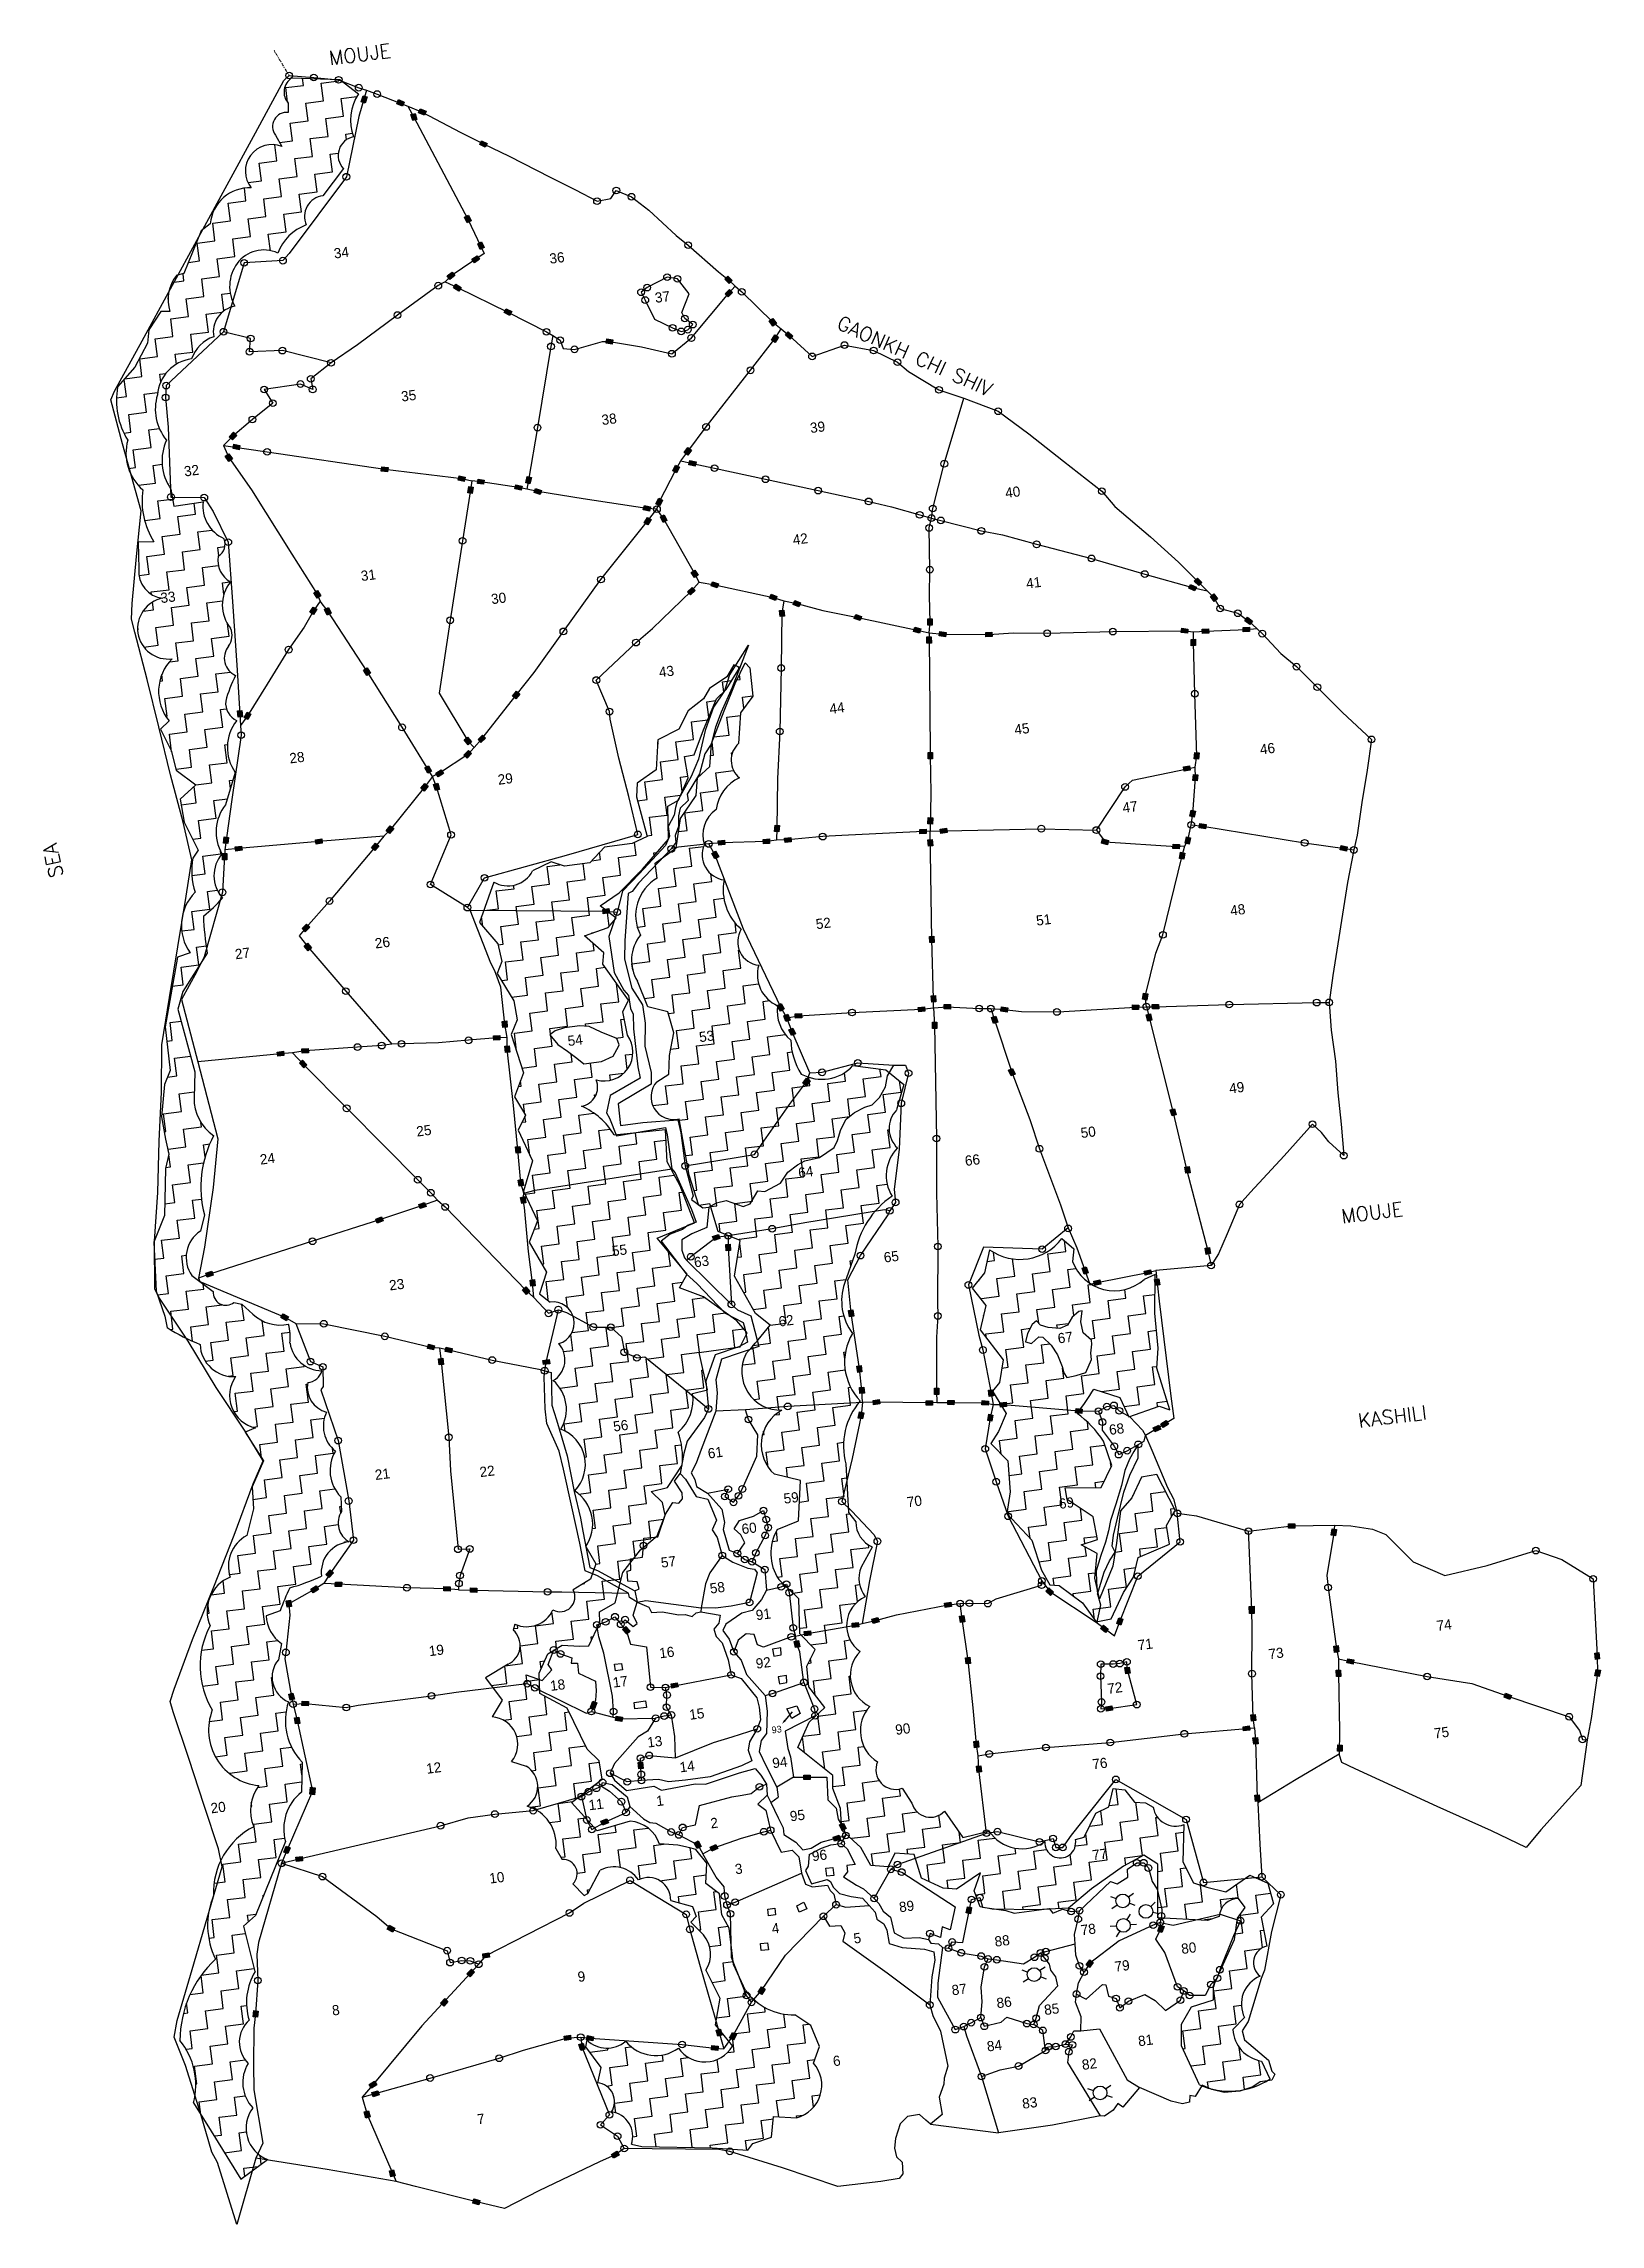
# Model space of a CAD drawing. Header units: metres. Extents: x 319146 to 321938, y 1851057 to 1854971.
import ezdxf

# ---------------------------------------------------------------- set-up
doc = ezdxf.new("R2010")
doc.units = ezdxf.units.M
doc.header["$LTSCALE"] = 0.3
doc.linetypes.add('DIVIDE', pattern=[1.25, 0.5, -0.25, 0, -0.25, 0, -0.25])
for name, color, linetype in [('LINE_WATER', 4, 'Continuous'), ('OFF', 1, 'Continuous'), ('OTHERS', 1, 'Continuous'), ('POLY_HATCH', 12, 'Continuous'), ('POLY_PARCEL', 6, 'Continuous'), ('POLY_WATER', 4, 'Continuous'), ('SYM_WELL', 1, 'Continuous'), ('TEXT_MAPOUT', 7, 'Continuous'), ('TEXT_PARCEL', 7, 'Continuous'), ('V_BOUND_LINE', 7, 'Continuous'), ('V_DIVIDE_LINE', 7, 'DIVIDE')]:
    doc.layers.add(name, color=color, linetype=linetype)
doc.styles.get("Standard").update_dxf_attribs({"font": 'simplex.shx'})
doc.styles.add('TEXT_MAP', font='')
doc.styles.get('TEXT_MAP').set_extended_font_data('Kruti Dev 050')

msp = doc.modelspace()

# ---------------------------------------------------------------- texts
at = {"layer": 'TEXT_MAPOUT'}
for s, height, rotation, p in [('MOUJE', 25.3, 7.2517, (319659.1, 1854932)), ('GAONKH CHI SHIV', 25.296, 335.6607, (320566.4, 1854460.4)), ('SEA', 25.3, 101.8315, (319181.2, 1853477.4)), ('MOUJE', 25.3, 7.2517, (321475, 1852853.6)), ('KASHILI', 25.3, 7.2517, (321505.4, 1852486.7))]:
    msp.add_text(s, height=height, rotation=rotation, dxfattribs=at).set_placement(p)
at = {"layer": 'TEXT_PARCEL', "ltscale": 10, "style": 'TEXT_MAP'}
for s, height, p in [('34', 18.21, (319667.6, 1854585.1)), ('36', 18.21, (320054.3, 1854575.7)), ('37', 18.21, (320243.5, 1854505.6)), ('35', 18.21, (319788.3, 1854328.4)), ('38', 18.21, (320147.8, 1854286.3)), ('39', 18.21, (320521.8, 1854271.9)), ('32', 18.21, (319398.8, 1854194)), ('40', 18.21, (320871.9, 1854155.3)), ('42', 18.21, (320490.8, 1854071.2)), ('31', 18.21, (319716, 1854006.3)), ('41', 18.21, (320909.4, 1853992.7)), ('33', 18.21, (319356.5, 1853966.7)), ('30', 18.21, (319949.7, 1853964.8)), ('43', 18.21, (320250.7, 1853833.5)), ('44', 18.21, (320556.6, 1853767.8)), ('45', 18.21, (320888.3, 1853730.5)), ('28', 18.21, (319587.9, 1853679)), ('46', 18.21, (321328.8, 1853695)), ('29', 18.21, (319961.6, 1853640.7)), ('47', 18.21, (321082.3, 1853590.4)), ('48', 18.21, (321275.5, 1853405.7)), ('52', 18.21, (320532.2, 1853381.5)), ('51', 18.21, (320927.4, 1853387.8)), ('27', 18.21, (319490.2, 1853327.5)), ('26', 18.21, (319741.2, 1853346.9)), ('54', 18.21, (320087, 1853171.8)), ('53', 18.21, (320322.8, 1853178.8)), ('49', 18.21, (321273.7, 1853086.6)), ('25', 18.21, (319815.6, 1853009.4)), ('50', 18.21, (321007.3, 1853006.7)), ('24', 18.21, (319534.9, 1852959)), ('64', 18.21, (320500.6, 1852935.4)), ('66', 18.21, (320799.6, 1852956.7)), ('55', 18.21, (320166.4, 1852794.8)), ('65', 18.21, (320654.1, 1852783.3)), ('63', 18.21, (320313.6, 1852774.7)), ('23', 18.21, (319766.9, 1852733.2)), ('62', 18.21, (320465.4, 1852668.4)), ('67', 18.21, (320966.1, 1852638.1)), ('56', 18.21, (320168.7, 1852480)), ('68', 18.21, (321058.2, 1852474)), ('61', 18.21, (320338.4, 1852431.6)), ('21', 18.21, (319741.2, 1852393.1)), ('22', 18.21, (319929.1, 1852398.2)), ('59', 18.21, (320474.4, 1852350.5)), ('70', 18.21, (320695.5, 1852344.2)), ('69', 18.21, (320968.2, 1852341.2)), ('60', 18.21, (320399, 1852295.9)), ('57', 18.21, (320254.3, 1852235.6)), ('58', 18.21, (320342, 1852189.3)), ('91', 18.21, (320424.5, 1852141.4)), ('74', 18.21, (321645.8, 1852122.3)), ('19', 18.21, (319838, 1852076.9)), ('16', 18.21, (320251.3, 1852073)), ('71', 18.21, (321109.6, 1852087.5)), ('92', 18.21, (320424.5, 1852054.4)), ('73', 18.21, (321344.3, 1852071.4)), ('18', 18.21, (320055.5, 1852014.6)), ('17', 18.21, (320167.9, 1852020.5)), ('72', 18.21, (321055.1, 1852009.3)), ('15', 18.21, (320305.1, 1851962.7)), ('93', 12.14, (320452.5, 1851938.3)), ('90', 18.21, (320674.7, 1851935.7)), ('75', 18.21, (321641.1, 1851929.2)), ('13', 18.21, (320229.8, 1851912.9)), ('12', 18.21, (319833.3, 1851865.8)), ('14', 18.21, (320287.8, 1851868.4)), ('94', 18.21, (320454.1, 1851875.8)), ('76', 18.21, (321028.2, 1851873.8)), ('11', 18.21, (320124.5, 1851800.3)), ('1', 18.2, (320245.8, 1851807.7)), ('20', 18.21, (319446.5, 1851794.8)), ('2', 18.2, (320343.1, 1851767.8)), ('95', 18.21, (320485.6, 1851780.4)), ('3', 18.2, (320387.1, 1851685.5)), ('96', 18.21, (320525.2, 1851708.9)), ('77', 18.21, (321028, 1851710.6)), ('10', 18.21, (319946.4, 1851668.8)), ('89', 18.21, (320681.5, 1851617.4)), ('4', 18.2, (320453, 1851578.8)), ('78', 18.21, (321007.4, 1851576.1)), ('5', 18.2, (320599.8, 1851561.2)), ('88', 18.21, (320852.9, 1851555.5)), ('80', 18.21, (321187.7, 1851542.5)), ('9', 18.2, (320105, 1851492.3)), ('79', 18.21, (321068.1, 1851510.6)), ('87', 18.21, (320775.9, 1851468.3)), ('8', 18.2, (319664.3, 1851432)), ('86', 18.21, (320856.4, 1851445.1)), ('85', 18.21, (320941.8, 1851432.9)), ('81', 18.21, (321110.3, 1851376.9)), ('6', 18.2, (320562.9, 1851341)), ('84', 18.21, (320839.1, 1851367.5)), ('82', 18.21, (321009.5, 1851334.5)), ('83', 18.21, (320902.4, 1851264.7)), ('7', 18.2, (319924.5, 1851236.7))]:
    msp.add_text(s, height=height, rotation=7.2517, dxfattribs=at).set_placement(p)

# ---------------------------------------------------------------- hatches: boundary and pattern name
for points in [[(319715.4, 1854866.6), (319722.8, 1854864.3), (319726.2, 1854875.1), (319718.7, 1854877.4)], [(319789.6, 1854858.6), (319792.7, 1854865.8), (319782.4, 1854870.3), (319779.2, 1854863.1)], [(319807.9, 1854832.6), (319815.4, 1854834.8), (319812.2, 1854845.6), (319804.7, 1854843.4)], [(319821.3, 1854853.7), (319818.5, 1854846.5), (319828.9, 1854842.3), (319831.8, 1854849.6)], [(319938.1, 1854784.8), (319941.5, 1854791.9), (319931.3, 1854796.7), (319928, 1854789.6)], [(319905.8, 1854649.4), (319912.8, 1854652.7), (319908.1, 1854662.9), (319901, 1854659.6)], [(319929, 1854601.4), (319936.1, 1854604.7), (319931.4, 1854614.9), (319924.4, 1854611.7)], [(319883.6, 1854554.5), (319878.9, 1854560.7), (319869.9, 1854554), (319874.6, 1854547.8)], [(319927.8, 1854583.9), (319923.3, 1854590.3), (319914.1, 1854583.8), (319918.5, 1854577.4)], [(319885.2, 1854539.4), (319881, 1854532.8), (319890.6, 1854526.8), (319894.7, 1854533.4)], [(320375.7, 1854540.1), (320381.1, 1854545.8), (320372.9, 1854553.5), (320367.6, 1854547.9)], [(320381.6, 1854524.4), (320376.2, 1854529.9), (320368.1, 1854522), (320373.6, 1854516.5)], [(319981.8, 1854483), (319985.4, 1854489.9), (319975.3, 1854495.1), (319971.8, 1854488.1)], [(320453.8, 1854477.8), (320447.5, 1854473.2), (320454.1, 1854464.1), (320460.4, 1854468.6)], [(320464.1, 1854443.8), (320457.6, 1854448.2), (320451.3, 1854438.8), (320457.8, 1854434.5)], [(320484.7, 1854440.3), (320489.9, 1854446), (320481.6, 1854453.6), (320476.4, 1854447.9)], [(320165.8, 1854431.7), (320167.1, 1854439.4), (320156, 1854441.3), (320154.7, 1854433.6)], [(319478.7, 1854265.4), (319484.3, 1854259.9), (319492.2, 1854267.9), (319486.6, 1854273.4)], [(319496.6, 1854242.1), (319498, 1854249.7), (319486.9, 1854251.8), (319485.5, 1854244.1)], [(319478.1, 1854221.2), (319484.5, 1854225.7), (319478.1, 1854234.9), (319471.7, 1854230.5)], [(319762.7, 1854202.4), (319763.7, 1854210.2), (319752.5, 1854211.5), (319751.5, 1854203.8)], [(320274.2, 1854204), (320281.2, 1854200.5), (320286.3, 1854210.6), (320279.3, 1854214.1)], [(320307.9, 1854241.3), (320301.6, 1854245.9), (320294.9, 1854236.9), (320301.1, 1854232.3)], [(320314.5, 1854212.5), (320316.1, 1854220.2), (320305.1, 1854222.5), (320303.4, 1854214.9)], [(319900.3, 1854185.1), (319902.2, 1854192.7), (319891.2, 1854195.3), (319889.4, 1854187.7)], [(319916.1, 1854174.9), (319908.4, 1854176.1), (319906.6, 1854165), (319914.3, 1854163.7)], [(319935, 1854180), (319936.2, 1854187.7), (319925.1, 1854189.4), (319923.9, 1854181.7)], [(320002.3, 1854169.3), (320003.9, 1854176.9), (319992.9, 1854179.2), (319991.3, 1854171.6)], [(320010.7, 1854182.9), (320018.2, 1854181), (320020.9, 1854192), (320013.3, 1854193.8)], [(320036.5, 1854161.5), (320039.1, 1854168.9), (320028.4, 1854172.5), (320025.9, 1854165.2)], [(320232.4, 1854131.8), (320234.3, 1854139.3), (320223.4, 1854142), (320221.5, 1854134.5)], [(320256.2, 1854151.5), (320249.3, 1854155), (320244.2, 1854145), (320251.1, 1854141.4)], [(320235.6, 1854116.7), (320228.9, 1854120.7), (320223.1, 1854111.1), (320229.8, 1854107)], [(320259.1, 1854125.1), (320252.1, 1854121.8), (320256.9, 1854111.6), (320264, 1854114.9)], [(320313.5, 1854012.5), (320320.1, 1854016.8), (320314, 1854026.2), (320307.4, 1854022)], [(321217.9, 1853998.3), (321223.4, 1854003.9), (321215.4, 1854011.8), (321209.9, 1854006.2)], [(319636.2, 1853975.8), (319642.8, 1853979.9), (319636.8, 1853989.4), (319630.2, 1853985.3)], [(320300.8, 1853987), (320306.2, 1853981.4), (320314.3, 1853989.2), (320308.9, 1853994.8)], [(320353.8, 1853994.1), (320356.2, 1854001.5), (320345.5, 1854005.1), (320343.1, 1853997.7)], [(320458.4, 1853971.3), (320461.3, 1853978.6), (320450.9, 1853982.8), (320447.9, 1853975.6)], [(321210.3, 1853988.6), (321213.6, 1853995.7), (321203.4, 1854000.5), (321200.1, 1853993.4)], [(321245.6, 1853970), (321251.8, 1853974.7), (321244.9, 1853983.7), (321238.7, 1853978.9)], [(319623.4, 1853950.3), (319629.9, 1853946.2), (319636, 1853955.7), (319629.4, 1853959.8)], [(319654.4, 1853945.4), (319661.4, 1853948.9), (319656.5, 1853959), (319649.5, 1853955.6)], [(320466.8, 1853942.6), (320474.6, 1853943.2), (320473.7, 1853954.4), (320465.9, 1853953.8)], [(320500.7, 1853960.2), (320503.7, 1853967.3), (320493.4, 1853971.7), (320490.3, 1853964.6)], [(320610.7, 1853935.6), (320613.2, 1853943), (320602.5, 1853946.6), (320600, 1853939.2)], [(320732.1, 1853927.2), (320739.9, 1853927.2), (320739.9, 1853938.4), (320732.1, 1853938.5)], [(321305.1, 1853941.5), (321300.4, 1853935.3), (321309.4, 1853928.5), (321314.1, 1853934.7)], [(320717.1, 1853913.1), (320719.2, 1853920.6), (320708.3, 1853923.6), (320706.2, 1853916.1)], [(320730.4, 1853894.9), (320738.2, 1853894.9), (320738.1, 1853906.2), (320730.3, 1853906.1)], [(320763.7, 1853906.5), (320764.7, 1853914.3), (320753.5, 1853915.7), (320752.5, 1853908)], [(320847.4, 1853906.8), (320846.9, 1853914.6), (320835.7, 1853913.8), (320836.2, 1853906.1)], [(321197.5, 1853912.6), (321198.6, 1853920.3), (321187.4, 1853921.9), (321186.4, 1853914.2)], [(321211.9, 1853901.9), (321204.1, 1853901.7), (321204.5, 1853890.4), (321212.3, 1853890.7)], [(321224.2, 1853920), (321224.5, 1853912.3), (321235.7, 1853912.6), (321235.5, 1853920.4)], [(321297.5, 1853923), (321297.8, 1853915.3), (321309.1, 1853915.7), (321308.8, 1853923.5)], [(319725.7, 1853837), (319732.3, 1853841.1), (319726.3, 1853850.7), (319719.7, 1853846.5)], [(319986.9, 1853799.6), (319993, 1853794.8), (319999.9, 1853803.6), (319993.8, 1853808.5)], [(319494.5, 1853761.9), (319502.3, 1853762.6), (319501.2, 1853773.9), (319493.5, 1853773.2)], [(319505.3, 1853761.7), (319512, 1853757.8), (319517.7, 1853767.6), (319510.9, 1853771.4)], [(319913.3, 1853696.7), (319907.7, 1853702.2), (319899.8, 1853694.2), (319905.3, 1853688.7)], [(319907.6, 1853712.7), (319913.5, 1853717.9), (319906, 1853726.4), (319900.2, 1853721.2)], [(319938.5, 1853724.2), (319933.2, 1853729.9), (319925, 1853722.3), (319930.2, 1853716.5)], [(320732.3, 1853687.6), (320740.1, 1853687.5), (320740.2, 1853698.8), (320732.4, 1853698.8)], [(319834.8, 1853661.4), (319841.6, 1853665), (319836.3, 1853675), (319829.5, 1853671.3)], [(319863, 1853661.3), (319858.6, 1853667.8), (319849.3, 1853661.5), (319853.7, 1853655)], [(321202.7, 1853666.9), (321201.6, 1853674.7), (321190.5, 1853673.1), (321191.5, 1853665.4)], [(321209.9, 1853687.3), (321217.7, 1853686.7), (321218.5, 1853698), (321210.7, 1853698.5)], [(319822.4, 1853634.5), (319828.4, 1853629.6), (319835.5, 1853638.3), (319829.5, 1853643.3)], [(319848.5, 1853630.4), (319856, 1853632.6), (319852.7, 1853643.4), (319845.3, 1853641.1)], [(321207.5, 1853648.3), (321215.2, 1853647.7), (321216.1, 1853658.9), (321208.3, 1853659.5)], [(320732.2, 1853570.8), (320740, 1853570.4), (320740.6, 1853581.7), (320732.8, 1853582.1)], [(321212.1, 1853593.4), (321204.5, 1853595.2), (321201.8, 1853584.3), (321209.4, 1853582.4)], [(319468.5, 1853536.2), (319476.2, 1853535.2), (319477.6, 1853546.4), (319469.8, 1853547.4)], [(319645.7, 1853535.9), (319644.7, 1853543.6), (319633.6, 1853542.2), (319634.5, 1853534.5)], [(319773.7, 1853562.1), (319767.6, 1853567), (319760.5, 1853558.3), (319766.5, 1853553.4)], [(320448.1, 1853535.7), (320447.6, 1853543.5), (320436.4, 1853542.7), (320436.9, 1853535)], [(320456.7, 1853557.2), (320464.5, 1853556.4), (320465.6, 1853567.6), (320457.8, 1853568.4)], [(320486.9, 1853538.3), (320486.2, 1853546.1), (320475, 1853545.1), (320475.7, 1853537.3)], [(320729.1, 1853553.3), (320728.8, 1853561.1), (320717.6, 1853560.8), (320717.8, 1853553)], [(320733, 1853530.9), (320740.8, 1853531.5), (320739.9, 1853542.8), (320732.1, 1853542.1)], [(320766.5, 1853555), (320765.5, 1853562.8), (320754.3, 1853561.3), (320755.3, 1853553.6)], [(321054.2, 1853533.2), (321056.3, 1853540.7), (321045.4, 1853543.8), (321043.3, 1853536.3)], [(321203.4, 1853545.5), (321195.8, 1853547.2), (321193.3, 1853536.2), (321200.9, 1853534.5)], [(321229.9, 1853561.6), (321231.1, 1853569.3), (321220, 1853571.1), (321218.8, 1853563.4)], [(319466.7, 1853506), (319474.5, 1853506), (319474.5, 1853517.3), (319466.7, 1853517.3)], [(319501.7, 1853523.2), (319500.7, 1853530.9), (319489.5, 1853529.5), (319490.5, 1853521.7)], [(319746.9, 1853531.2), (319740.9, 1853536.2), (319733.7, 1853527.5), (319739.7, 1853522.6)], [(320350.1, 1853507.8), (320356.8, 1853511.7), (320351.2, 1853521.4), (320344.5, 1853517.5)], [(320368, 1853533.7), (320367, 1853541.4), (320355.9, 1853540.1), (320356.8, 1853532.3)], [(321182.9, 1853526), (321183.2, 1853533.8), (321172, 1853534.3), (321171.7, 1853526.5)], [(321192.8, 1853518.3), (321185.1, 1853519.6), (321183.3, 1853508.5), (321190.9, 1853507.2)], [(321482.9, 1853521.8), (321484.4, 1853529.5), (321473.3, 1853531.6), (321471.8, 1853523.9)], [(319623.1, 1853385), (319617.6, 1853390.6), (319609.6, 1853382.7), (319615.1, 1853377.1)], [(320160.9, 1853410.8), (320159.9, 1853418.6), (320148.7, 1853417.1), (320149.7, 1853409.4)], [(319620.5, 1853342.9), (319626.4, 1853347.9), (319619.1, 1853356.5), (319613.2, 1853351.4)], [(320735.2, 1853357.5), (320743, 1853357.7), (320742.7, 1853369), (320734.9, 1853368.8)], [(320467.5, 1853234.8), (320474.2, 1853238.6), (320468.7, 1853248.4), (320461.9, 1853244.5)], [(320477.4, 1853215.8), (320484.7, 1853218.5), (320480.6, 1853229.1), (320473.4, 1853226.3)], [(320505.7, 1853222.5), (320505.2, 1853230.3), (320494, 1853229.6), (320494.4, 1853221.8)], [(320726.8, 1853234.7), (320725.8, 1853242.4), (320714.6, 1853241), (320715.6, 1853233.3)], [(320738.8, 1853250.7), (320746.5, 1853251.4), (320745.5, 1853262.6), (320737.7, 1853261.9)], [(320772.3, 1853238.4), (320772.6, 1853246.2), (320761.4, 1853246.7), (320761, 1853239)], [(320874, 1853232.7), (320875.3, 1853240.4), (320864.2, 1853242.3), (320862.9, 1853234.6)], [(321110.1, 1853237.7), (321110.2, 1853245.5), (321098.9, 1853245.6), (321098.8, 1853237.8)], [(321126.7, 1853265.6), (321119, 1853267), (321117, 1853255.9), (321124.6, 1853254.5)], [(321126.4, 1853216.8), (321133.9, 1853218.5), (321131.4, 1853229.5), (321123.8, 1853227.8)], [(321146, 1853238.9), (321145.8, 1853246.7), (321134.5, 1853246.3), (321134.8, 1853238.5)], [(319964.3, 1853182.9), (319963.9, 1853190.6), (319952.7, 1853190), (319953.1, 1853182.2)], [(319969.8, 1853205), (319977.5, 1853205.8), (319976.4, 1853217), (319968.6, 1853216.2)], [(320487.1, 1853190.9), (320494.3, 1853193.9), (320489.8, 1853204.3), (320482.7, 1853201.2)], [(320740.2, 1853203.2), (320748, 1853203.4), (320747.8, 1853214.6), (320740, 1853214.5)], [(320849.9, 1853212.4), (320857.3, 1853214.8), (320853.8, 1853225.5), (320846.4, 1853223.1)], [(319564.6, 1853161.2), (319565.8, 1853153.5), (319576.9, 1853155.1), (319575.8, 1853162.8)], [(319620.6, 1853159.8), (319620, 1853167.6), (319608.8, 1853166.8), (319609.3, 1853159)], [(319974.1, 1853160.3), (319981.9, 1853161.1), (319980.7, 1853172.3), (319972.9, 1853171.5)], [(319612.4, 1853133), (319618, 1853138.4), (319610.1, 1853146.4), (319604.5, 1853141)], [(320507.7, 1853105.4), (320514, 1853100.8), (320520.7, 1853109.8), (320514.4, 1853114.5)], [(320881.2, 1853118.2), (320888.4, 1853121.2), (320884, 1853131.6), (320876.8, 1853128.6)], [(321170.1, 1853046.5), (321177.5, 1853048.7), (321174.4, 1853059.5), (321166.9, 1853057.3)], [(319993.2, 1852979.8), (320001, 1852980.4), (320000, 1852991.7), (319992.2, 1852991)], [(321200.9, 1852955.8), (321193.1, 1852954.8), (321194.7, 1852943.6), (321202.4, 1852944.7)], [(319999.1, 1852920.2), (320006.7, 1852921.7), (320004.5, 1852932.8), (319996.9, 1852931.3)], [(319831.7, 1852883.9), (319829.2, 1852891.2), (319818.6, 1852887.6), (319821.1, 1852880.2)], [(320003.3, 1852889.3), (320011, 1852890.7), (320009, 1852901.8), (320001.3, 1852900.4)], [(319754.7, 1852858.3), (319751.9, 1852865.5), (319741.4, 1852861.4), (319744.2, 1852854.2)], [(320359, 1852826.4), (320356.4, 1852833.8), (320345.8, 1852830.1), (320348.4, 1852822.7)], [(320370.2, 1852804.5), (320378, 1852804.9), (320377.4, 1852816.2), (320369.6, 1852815.7)], [(321231.5, 1852798.1), (321239.2, 1852799.6), (321237, 1852810.7), (321229.4, 1852809.2)], [(319449.7, 1852760.5), (319447.3, 1852767.9), (319436.6, 1852764.5), (319439, 1852757.1)], [(321012.3, 1852762.4), (321019.6, 1852765), (321015.8, 1852775.7), (321008.5, 1852773.1)], [(321132.9, 1852762.9), (321131.2, 1852770.5), (321120.2, 1852768.1), (321121.9, 1852760.5)], [(320012.1, 1852726.2), (320017.9, 1852731.4), (320010.5, 1852739.8), (320004.6, 1852734.7)], [(320019.7, 1852740.8), (320027.5, 1852741.7), (320026.2, 1852752.9), (320018.4, 1852752)], [(321042.1, 1852744.7), (321040.5, 1852752.3), (321029.5, 1852749.9), (321031.1, 1852742.3)], [(321140.2, 1852742.1), (321147.9, 1852743.3), (321146.1, 1852754.4), (321138.4, 1852753.2)], [(319581.3, 1852679), (319585.1, 1852685.8), (319575.3, 1852691.3), (319571.5, 1852684.5)], [(320591.5, 1852686.2), (320599.2, 1852687.3), (320597.6, 1852698.4), (320589.8, 1852697.3)], [(319835.9, 1852636.8), (319834.2, 1852629.2), (319845.1, 1852626.6), (319846.9, 1852634.2)], [(319861.8, 1852611.9), (319854.1, 1852610.9), (319855.5, 1852599.8), (319863.2, 1852600.7)], [(319867.8, 1852631.5), (319866.2, 1852623.9), (319877.2, 1852621.5), (319878.8, 1852629.2)], [(320053.6, 1852601.6), (320052.6, 1852609.3), (320041.4, 1852607.9), (320042.4, 1852600.2)], [(320606.1, 1852586.3), (320613.8, 1852587.2), (320612.5, 1852598.4), (320604.7, 1852597.5)], [(320610.2, 1852548.1), (320618, 1852548.8), (320616.9, 1852560), (320609.1, 1852559.3)], [(320645.8, 1852529.7), (320644.8, 1852537.5), (320633.7, 1852536), (320634.6, 1852528.3)], [(320728.9, 1852535.5), (320728.8, 1852527.7), (320740, 1852527.5), (320740.2, 1852535.3)], [(320743.9, 1852546.5), (320751.7, 1852546.6), (320751.6, 1852557.8), (320743.8, 1852557.8)], [(320778.8, 1852527.9), (320779.1, 1852535.7), (320767.8, 1852536.1), (320767.5, 1852528.4)], [(320839.9, 1852527.2), (320840.7, 1852534.9), (320829.5, 1852536.1), (320828.7, 1852528.3)], [(320842.2, 1852543.2), (320850, 1852544), (320848.8, 1852555.2), (320841, 1852554.4)], [(320873.3, 1852525.2), (320872.4, 1852532.9), (320861.2, 1852531.5), (320862.2, 1852523.8)], [(320607.2, 1852504.3), (320614.8, 1852502.7), (320617.1, 1852513.7), (320609.5, 1852515.3)], [(320839.3, 1852500), (320847, 1852498.7), (320848.8, 1852509.8), (320841.1, 1852511.1)], [(321008.1, 1852512.7), (321008.9, 1852520.5), (320997.8, 1852521.7), (320996.9, 1852514)], [(321149.6, 1852484.3), (321146.2, 1852491.4), (321136, 1852486.6), (321139.4, 1852479.5)], [(321163.6, 1852493.5), (321159.4, 1852500.1), (321149.9, 1852494.1), (321154.1, 1852487.5)], [(321390.2, 1852306.7), (321390.4, 1852314.5), (321379.1, 1852314.7), (321378.9, 1852306.9)], [(321455.6, 1852294.4), (321463.3, 1852293.2), (321464.9, 1852304.4), (321457.2, 1852305.5)], [(319652.2, 1852223.6), (319657.8, 1852218.2), (319665.6, 1852226.3), (319660, 1852231.7)], [(319582.6, 1852165.1), (319590.3, 1852166.1), (319588.9, 1852177.3), (319581.1, 1852176.3)], [(319625.3, 1852197.5), (319629.4, 1852190.9), (319639, 1852196.9), (319634.8, 1852203.5)], [(319680.1, 1852201.8), (319680.5, 1852209.6), (319669.2, 1852210.1), (319668.8, 1852202.3)], [(319863.9, 1852201.9), (319863.6, 1852194.1), (319874.9, 1852193.6), (319875.2, 1852201.4)], [(319911.7, 1852199.6), (319911.4, 1852191.8), (319922.7, 1852191.3), (319923, 1852199.1)], [(320774.3, 1852166.2), (320773.1, 1852173.9), (320761.9, 1852172.1), (320763.1, 1852164.4)], [(320952.1, 1852186.1), (320957.4, 1852191.9), (320949, 1852199.5), (320943.8, 1852193.7)], [(320608, 1852129.7), (320607, 1852137.4), (320595.9, 1852136), (320596.9, 1852128.3)], [(320644.5, 1852138.7), (320642.5, 1852146.3), (320631.6, 1852143.3), (320633.7, 1852135.8)], [(320790.4, 1852137.6), (320798.1, 1852138.8), (320796.4, 1852150), (320788.7, 1852148.7)], [(321070.7, 1852135.4), (321078, 1852132.6), (321082, 1852143.2), (321074.7, 1852145.9)], [(321317.3, 1852166.5), (321308.5, 1852166.4), (321308.7, 1852153.7), (321317.4, 1852153.8)], [(320192, 1852116.8), (320197.7, 1852122.1), (320189.9, 1852130.3), (320184.3, 1852124.9)], [(320494.3, 1852092.6), (320502, 1852093.9), (320499.9, 1852105), (320492.3, 1852103.6)], [(320522.3, 1852114.7), (320521.3, 1852122.5), (320510.1, 1852121), (320511.1, 1852113.3)], [(321050.7, 1852119.5), (321055.6, 1852125.6), (321046.8, 1852132.6), (321041.9, 1852126.6)], [(321461.6, 1852083.8), (321469.4, 1852084.7), (321468.1, 1852095.9), (321460.3, 1852095)], [(320807.1, 1852075.2), (320799.4, 1852074.2), (320800.8, 1852063), (320808.6, 1852064)], [(321087, 1852045.2), (321094.7, 1852046.3), (321093.2, 1852057.4), (321085.5, 1852056.4)], [(321494.8, 1852062.7), (321496.3, 1852070.3), (321485.2, 1852072.5), (321483.7, 1852064.9)], [(321929.4, 1852071.3), (321937.1, 1852072.2), (321935.9, 1852083.4), (321928.2, 1852082.5)], [(320283.8, 1852021.7), (320282.4, 1852029.4), (320271.4, 1852027.3), (320272.8, 1852019.7)], [(321465.1, 1852040.4), (321472.9, 1852040.8), (321472.3, 1852052.1), (321464.5, 1852051.6)], [(321928.6, 1852041.9), (321936.3, 1852040.5), (321938.4, 1852051.6), (321930.7, 1852053)], [(319588, 1851997.8), (319595.6, 1851999.6), (319593, 1852010.5), (319585.4, 1852008.8)], [(319620, 1851987.6), (319620.8, 1851995.4), (319609.6, 1851996.5), (319608.8, 1851988.7)], [(320138.4, 1851993), (320131.2, 1851996), (320126.9, 1851985.6), (320134.1, 1851982.6)], [(321063.3, 1851980), (321062.2, 1851987.7), (321051.1, 1851986.1), (321052.2, 1851978.4)], [(321776.2, 1851999.4), (321778.9, 1852006.7), (321768.2, 1852010.5), (321765.6, 1852003.2)], [(319597.4, 1851955.3), (319605.2, 1851956.3), (319603.7, 1851967.5), (319596, 1851966.5)], [(320183, 1851959.8), (320184.3, 1851967.5), (320173.1, 1851969.2), (320171.9, 1851961.5)], [(321309.5, 1851944.1), (321308.6, 1851951.8), (321297.5, 1851950.5), (321298.4, 1851942.8)], [(321312.3, 1851960.6), (321320.1, 1851961.4), (321318.9, 1851972.6), (321311.2, 1851971.8)], [(320815.7, 1851912.8), (320823.4, 1851913.6), (320822.4, 1851924.8), (320814.6, 1851924.1)], [(321316.5, 1851919), (321324.3, 1851919.9), (321323, 1851931.1), (321315.2, 1851930.2)], [(321467.1, 1851906.5), (321474.9, 1851906.3), (321475.3, 1851917.5), (321467.5, 1851917.8)], [(320213.2, 1851874.7), (320221, 1851875.3), (320220.1, 1851886.5), (320212.4, 1851885.9)], [(320520.6, 1851855.7), (320520.7, 1851863.5), (320509.5, 1851863.7), (320509.3, 1851855.9)], [(320820.4, 1851868.3), (320828.1, 1851869.2), (320826.8, 1851880.4), (320819.1, 1851879.5)], [(319623.2, 1851829.1), (319631.9, 1851828.3), (319633.1, 1851840.9), (319624.4, 1851841.7)], [(321326.2, 1851828.4), (321318.4, 1851827.6), (321319.5, 1851816.4), (321327.3, 1851817.2)], [(320158.9, 1851777.8), (320155.9, 1851785), (320145.5, 1851780.7), (320148.5, 1851773.5)], [(320318.4, 1851731.8), (320325.2, 1851735.6), (320319.7, 1851745.5), (320312.9, 1851741.6)], [(320575, 1851748.3), (320572.6, 1851755.7), (320561.9, 1851752.3), (320564.3, 1851744.9)], [(320578.4, 1851764.1), (320585.4, 1851767.5), (320580.4, 1851777.6), (320573.4, 1851774.2)], [(319576.6, 1851725.5), (319583.9, 1851722.6), (319588.1, 1851733), (319580.9, 1851735.9)], [(319610.4, 1851709.9), (319609.5, 1851717.6), (319598.3, 1851716.2), (319599.3, 1851708.5)], [(320355, 1851731.7), (320351.7, 1851738.8), (320341.5, 1851734), (320344.7, 1851727)], [(320800.6, 1851616.3), (320808.2, 1851614.8), (320810.4, 1851625.9), (320802.8, 1851627.4)], [(319772, 1851581.9), (319775.7, 1851588.7), (319765.8, 1851594), (319762.1, 1851587.2)], [(321144.5, 1851583.6), (321151.8, 1851581), (321155.6, 1851591.7), (321148.2, 1851594.2)], [(319905.1, 1851507.2), (319910.7, 1851501.8), (319918.6, 1851509.8), (319913.1, 1851515.2)], [(319945.6, 1851536.7), (319944.6, 1851544.4), (319933.4, 1851543), (319934.4, 1851535.2)], [(321028.7, 1851527.5), (321022.5, 1851532.2), (321015.7, 1851523.1), (321021.9, 1851518.5)], [(320427.4, 1851474.1), (320434, 1851469.9), (320440, 1851479.5), (320433.4, 1851483.6)], [(319521.5, 1851429.9), (319529.3, 1851429), (319530.6, 1851440.2), (319522.8, 1851441.1)], [(319857.6, 1851454.3), (319863.4, 1851449.1), (319871, 1851457.4), (319865.2, 1851462.7)], [(320091.7, 1851388.9), (320090.6, 1851396.7), (320079.5, 1851395.2), (320080.5, 1851387.4)], [(320130.7, 1851386.5), (320132.1, 1851394.1), (320121.1, 1851396.1), (320119.7, 1851388.5)], [(320354.9, 1851395.2), (320362.5, 1851397), (320359.9, 1851407.9), (320352.3, 1851406.1)], [(320388.4, 1851398), (320381.6, 1851401.7), (320376.2, 1851391.8), (320383, 1851388.1)], [(320109.2, 1851369.6), (320116.7, 1851371.8), (320113.5, 1851382.6), (320106, 1851380.4)], [(320355.3, 1851369.4), (320355.9, 1851377.2), (320344.7, 1851378.1), (320344.1, 1851370.3)], [(319743.2, 1851307.7), (319739.1, 1851314.3), (319729.6, 1851308.2), (319733.7, 1851301.7)], [(319747.8, 1851289.7), (319745.4, 1851297.1), (319734.7, 1851293.7), (319737, 1851286.3)], [(319723.8, 1851248.2), (319731.3, 1851250.4), (319728.3, 1851261.2), (319720.8, 1851259.1)], [(319768.6, 1851142.7), (319776.1, 1851144.5), (319773.6, 1851155.5), (319766, 1851153.7)], [(320164.3, 1851183), (320168.1, 1851176.2), (320177.9, 1851181.7), (320174.1, 1851188.5)], [(319917.5, 1851102.9), (319915.6, 1851095.3), (319926.5, 1851092.6), (319928.4, 1851100.2)]]:
    msp.add_hatch(color=256).paths.add_polyline_path(points)

# ---------------------------------------------------------------- linework, layer by layer
msp.add_line((320475.7, 1851961.7), (320489.1, 1851977.4))
for points in [[(319726.2, 1854875.1), (319722.8, 1854864.3), (319715.4, 1854866.6), (319718.7, 1854877.4)], [(319782.4, 1854870.3), (319792.7, 1854865.8), (319789.6, 1854858.6), (319779.2, 1854863.1)], [(319812.2, 1854845.6), (319815.4, 1854834.8), (319807.9, 1854832.6), (319804.7, 1854843.4)], [(319828.9, 1854842.3), (319818.5, 1854846.5), (319821.3, 1854853.7), (319831.8, 1854849.6)], [(319931.3, 1854796.7), (319941.5, 1854791.9), (319938.1, 1854784.8), (319928, 1854789.6)], [(319908.1, 1854662.9), (319912.8, 1854652.7), (319905.8, 1854649.4), (319901, 1854659.6)], [(319931.4, 1854614.9), (319936.1, 1854604.7), (319929, 1854601.4), (319924.4, 1854611.7)], [(319869.9, 1854554), (319878.9, 1854560.7), (319883.6, 1854554.5), (319874.6, 1854547.8)], [(319914.1, 1854583.8), (319923.3, 1854590.3), (319927.8, 1854583.9), (319918.5, 1854577.4)], [(319890.6, 1854526.8), (319881, 1854532.8), (319885.2, 1854539.4), (319894.7, 1854533.4)], [(320372.9, 1854553.5), (320381.1, 1854545.8), (320375.7, 1854540.1), (320367.6, 1854547.9)], [(320368.1, 1854522), (320376.2, 1854529.9), (320381.6, 1854524.4), (320373.6, 1854516.5)], [(319975.3, 1854495.1), (319985.4, 1854489.9), (319981.8, 1854483), (319971.8, 1854488.1)], [(320454.1, 1854464.1), (320447.5, 1854473.2), (320453.8, 1854477.8), (320460.4, 1854468.6)], [(320451.3, 1854438.8), (320457.6, 1854448.2), (320464.1, 1854443.8), (320457.8, 1854434.5)], [(320481.6, 1854453.6), (320489.9, 1854446), (320484.7, 1854440.3), (320476.4, 1854447.9)], [(320156, 1854441.3), (320167.1, 1854439.4), (320165.8, 1854431.7), (320154.7, 1854433.6)], [(319492.2, 1854267.9), (319484.3, 1854259.9), (319478.7, 1854265.4), (319486.6, 1854273.4)], [(319486.9, 1854251.8), (319498, 1854249.7), (319496.6, 1854242.1), (319485.5, 1854244.1)], [(319478.1, 1854234.9), (319484.5, 1854225.7), (319478.1, 1854221.2), (319471.7, 1854230.5)], [(319752.5, 1854211.5), (319763.7, 1854210.2), (319762.7, 1854202.4), (319751.5, 1854203.8)], [(320286.3, 1854210.6), (320281.2, 1854200.5), (320274.2, 1854204), (320279.3, 1854214.1)], [(320294.9, 1854236.9), (320301.6, 1854245.9), (320307.9, 1854241.3), (320301.1, 1854232.3)], [(320305.1, 1854222.5), (320316.1, 1854220.2), (320314.5, 1854212.5), (320303.4, 1854214.9)], [(319891.2, 1854195.3), (319902.2, 1854192.7), (319900.3, 1854185.1), (319889.4, 1854187.7)], [(319906.6, 1854165), (319908.4, 1854176.1), (319916.1, 1854174.9), (319914.3, 1854163.7)], [(319925.1, 1854189.4), (319936.2, 1854187.7), (319935, 1854180), (319923.9, 1854181.7)], [(319992.9, 1854179.2), (320003.9, 1854176.9), (320002.3, 1854169.3), (319991.3, 1854171.6)], [(320020.9, 1854192), (320018.2, 1854181), (320010.7, 1854182.9), (320013.3, 1854193.8)], [(320028.4, 1854172.5), (320039.1, 1854168.9), (320036.5, 1854161.5), (320025.9, 1854165.2)], [(320223.4, 1854142), (320234.3, 1854139.3), (320232.4, 1854131.8), (320221.5, 1854134.5)], [(320244.2, 1854145), (320249.3, 1854155), (320256.2, 1854151.5), (320251.1, 1854141.4)], [(320223.1, 1854111.1), (320228.9, 1854120.7), (320235.6, 1854116.7), (320229.8, 1854107)], [(320256.9, 1854111.6), (320252.1, 1854121.8), (320259.1, 1854125.1), (320264, 1854114.9)], [(320314, 1854026.2), (320320.1, 1854016.8), (320313.5, 1854012.5), (320307.4, 1854022)], [(321215.4, 1854011.8), (321223.4, 1854003.9), (321217.9, 1853998.3), (321209.9, 1854006.2)], [(319636.8, 1853989.4), (319642.8, 1853979.9), (319636.2, 1853975.8), (319630.2, 1853985.3)], [(320314.3, 1853989.2), (320306.2, 1853981.4), (320300.8, 1853987), (320308.9, 1853994.8)], [(320345.5, 1854005.1), (320356.2, 1854001.5), (320353.8, 1853994.1), (320343.1, 1853997.7)], [(320450.9, 1853982.8), (320461.3, 1853978.6), (320458.4, 1853971.3), (320447.9, 1853975.6)], [(321203.4, 1854000.5), (321213.6, 1853995.7), (321210.3, 1853988.6), (321200.1, 1853993.4)], [(321244.9, 1853983.7), (321251.8, 1853974.7), (321245.6, 1853970), (321238.7, 1853978.9)], [(319636, 1853955.7), (319629.9, 1853946.2), (319623.4, 1853950.3), (319629.4, 1853959.8)], [(319656.5, 1853959), (319661.4, 1853948.9), (319654.4, 1853945.4), (319649.5, 1853955.6)], [(320473.7, 1853954.4), (320474.6, 1853943.2), (320466.8, 1853942.6), (320465.9, 1853953.8)], [(320493.4, 1853971.7), (320503.7, 1853967.3), (320500.7, 1853960.2), (320490.3, 1853964.6)], [(320602.5, 1853946.6), (320613.2, 1853943), (320610.7, 1853935.6), (320600, 1853939.2)], [(320739.9, 1853938.4), (320739.9, 1853927.2), (320732.1, 1853927.2), (320732.1, 1853938.5)], [(321309.4, 1853928.5), (321300.4, 1853935.3), (321305.1, 1853941.5), (321314.1, 1853934.7)], [(320708.3, 1853923.6), (320719.2, 1853920.6), (320717.1, 1853913.1), (320706.2, 1853916.1)], [(320738.1, 1853906.2), (320738.2, 1853894.9), (320730.4, 1853894.9), (320730.3, 1853906.1)], [(320753.5, 1853915.7), (320764.7, 1853914.3), (320763.7, 1853906.5), (320752.5, 1853908)], [(320835.7, 1853913.8), (320846.9, 1853914.6), (320847.4, 1853906.8), (320836.2, 1853906.1)], [(321187.4, 1853921.9), (321198.6, 1853920.3), (321197.5, 1853912.6), (321186.4, 1853914.2)], [(321204.5, 1853890.4), (321204.1, 1853901.7), (321211.9, 1853901.9), (321212.3, 1853890.7)], [(321235.7, 1853912.6), (321224.5, 1853912.3), (321224.2, 1853920), (321235.5, 1853920.4)], [(321309.1, 1853915.7), (321297.8, 1853915.3), (321297.5, 1853923), (321308.8, 1853923.5)], [(319726.3, 1853850.7), (319732.3, 1853841.1), (319725.7, 1853837), (319719.7, 1853846.5)], [(319999.9, 1853803.6), (319993, 1853794.8), (319986.9, 1853799.6), (319993.8, 1853808.5)], [(319501.2, 1853773.9), (319502.3, 1853762.6), (319494.5, 1853761.9), (319493.5, 1853773.2)], [(319517.7, 1853767.6), (319512, 1853757.8), (319505.3, 1853761.7), (319510.9, 1853771.4)], [(319899.8, 1853694.2), (319907.7, 1853702.2), (319913.3, 1853696.7), (319905.3, 1853688.7)], [(319906, 1853726.4), (319913.5, 1853717.9), (319907.6, 1853712.7), (319900.2, 1853721.2)], [(319925, 1853722.3), (319933.2, 1853729.9), (319938.5, 1853724.2), (319930.2, 1853716.5)], [(320740.2, 1853698.8), (320740.1, 1853687.5), (320732.3, 1853687.6), (320732.4, 1853698.8)], [(319836.3, 1853675), (319841.6, 1853665), (319834.8, 1853661.4), (319829.5, 1853671.3)], [(319849.3, 1853661.5), (319858.6, 1853667.8), (319863, 1853661.3), (319853.7, 1853655)], [(321190.5, 1853673.1), (321201.6, 1853674.7), (321202.7, 1853666.9), (321191.5, 1853665.4)], [(321218.5, 1853698), (321217.7, 1853686.7), (321209.9, 1853687.3), (321210.7, 1853698.5)], [(319835.5, 1853638.3), (319828.4, 1853629.6), (319822.4, 1853634.5), (319829.5, 1853643.3)], [(319852.7, 1853643.4), (319856, 1853632.6), (319848.5, 1853630.4), (319845.3, 1853641.1)], [(321216.1, 1853658.9), (321215.2, 1853647.7), (321207.5, 1853648.3), (321208.3, 1853659.5)], [(320740.6, 1853581.7), (320740, 1853570.4), (320732.2, 1853570.8), (320732.8, 1853582.1)], [(321201.8, 1853584.3), (321204.5, 1853595.2), (321212.1, 1853593.4), (321209.4, 1853582.4)], [(319477.6, 1853546.4), (319476.2, 1853535.2), (319468.5, 1853536.2), (319469.8, 1853547.4)], [(319633.6, 1853542.2), (319644.7, 1853543.6), (319645.7, 1853535.9), (319634.5, 1853534.5)], [(319760.5, 1853558.3), (319767.6, 1853567), (319773.7, 1853562.1), (319766.5, 1853553.4)], [(320436.4, 1853542.7), (320447.6, 1853543.5), (320448.1, 1853535.7), (320436.9, 1853535)], [(320465.6, 1853567.6), (320464.5, 1853556.4), (320456.7, 1853557.2), (320457.8, 1853568.4)], [(320475, 1853545.1), (320486.2, 1853546.1), (320486.9, 1853538.3), (320475.7, 1853537.3)], [(320717.6, 1853560.8), (320728.8, 1853561.1), (320729.1, 1853553.3), (320717.8, 1853553)], [(320739.9, 1853542.8), (320740.8, 1853531.5), (320733, 1853530.9), (320732.1, 1853542.1)], [(320754.3, 1853561.3), (320765.5, 1853562.8), (320766.5, 1853555), (320755.3, 1853553.6)], [(321045.4, 1853543.8), (321056.3, 1853540.7), (321054.2, 1853533.2), (321043.3, 1853536.3)], [(321193.3, 1853536.2), (321195.8, 1853547.2), (321203.4, 1853545.5), (321200.9, 1853534.5)], [(321220, 1853571.1), (321231.1, 1853569.3), (321229.9, 1853561.6), (321218.8, 1853563.4)], [(319474.5, 1853517.3), (319474.5, 1853506), (319466.7, 1853506), (319466.7, 1853517.3)], [(319489.5, 1853529.5), (319500.7, 1853530.9), (319501.7, 1853523.2), (319490.5, 1853521.7)], [(319733.7, 1853527.5), (319740.9, 1853536.2), (319746.9, 1853531.2), (319739.7, 1853522.6)], [(320351.2, 1853521.4), (320356.8, 1853511.7), (320350.1, 1853507.8), (320344.5, 1853517.5)], [(320355.9, 1853540.1), (320367, 1853541.4), (320368, 1853533.7), (320356.8, 1853532.3)], [(321172, 1853534.3), (321183.2, 1853533.8), (321182.9, 1853526), (321171.7, 1853526.5)], [(321183.3, 1853508.5), (321185.1, 1853519.6), (321192.8, 1853518.3), (321190.9, 1853507.2)], [(321473.3, 1853531.6), (321484.4, 1853529.5), (321482.9, 1853521.8), (321471.8, 1853523.9)], [(319609.6, 1853382.7), (319617.6, 1853390.6), (319623.1, 1853385), (319615.1, 1853377.1)], [(320148.7, 1853417.1), (320159.9, 1853418.6), (320160.9, 1853410.8), (320149.7, 1853409.4)], [(319619.1, 1853356.5), (319626.4, 1853347.9), (319620.5, 1853342.9), (319613.2, 1853351.4)], [(320742.7, 1853369), (320743, 1853357.7), (320735.2, 1853357.5), (320734.9, 1853368.8)], [(320468.7, 1853248.4), (320474.2, 1853238.6), (320467.5, 1853234.8), (320461.9, 1853244.5)], [(320480.6, 1853229.1), (320484.7, 1853218.5), (320477.4, 1853215.8), (320473.4, 1853226.3)], [(320494, 1853229.6), (320505.2, 1853230.3), (320505.7, 1853222.5), (320494.4, 1853221.8)], [(320714.6, 1853241), (320725.8, 1853242.4), (320726.8, 1853234.7), (320715.6, 1853233.3)], [(320745.5, 1853262.6), (320746.5, 1853251.4), (320738.8, 1853250.7), (320737.7, 1853261.9)], [(320761.4, 1853246.7), (320772.6, 1853246.2), (320772.3, 1853238.4), (320761, 1853239)], [(320864.2, 1853242.3), (320875.3, 1853240.4), (320874, 1853232.7), (320862.9, 1853234.6)], [(321098.9, 1853245.6), (321110.2, 1853245.5), (321110.1, 1853237.7), (321098.8, 1853237.8)], [(321117, 1853255.9), (321119, 1853267), (321126.7, 1853265.6), (321124.6, 1853254.5)], [(321131.4, 1853229.5), (321133.9, 1853218.5), (321126.4, 1853216.8), (321123.8, 1853227.8)], [(321134.5, 1853246.3), (321145.8, 1853246.7), (321146, 1853238.9), (321134.8, 1853238.5)], [(319952.7, 1853190), (319963.9, 1853190.6), (319964.3, 1853182.9), (319953.1, 1853182.2)], [(319976.4, 1853217), (319977.5, 1853205.8), (319969.8, 1853205), (319968.6, 1853216.2)], [(320489.8, 1853204.3), (320494.3, 1853193.9), (320487.1, 1853190.9), (320482.7, 1853201.2)], [(320747.8, 1853214.6), (320748, 1853203.4), (320740.2, 1853203.2), (320740, 1853214.5)], [(320853.8, 1853225.5), (320857.3, 1853214.8), (320849.9, 1853212.4), (320846.4, 1853223.1)], [(319576.9, 1853155.1), (319565.8, 1853153.5), (319564.6, 1853161.2), (319575.8, 1853162.8)], [(319608.8, 1853166.8), (319620, 1853167.6), (319620.6, 1853159.8), (319609.3, 1853159)], [(319980.7, 1853172.3), (319981.9, 1853161.1), (319974.1, 1853160.3), (319972.9, 1853171.5)], [(319610.1, 1853146.4), (319618, 1853138.4), (319612.4, 1853133), (319604.5, 1853141)], [(320520.7, 1853109.8), (320514, 1853100.8), (320507.7, 1853105.4), (320514.4, 1853114.5)], [(320884, 1853131.6), (320888.4, 1853121.2), (320881.2, 1853118.2), (320876.8, 1853128.6)], [(321174.4, 1853059.5), (321177.5, 1853048.7), (321170.1, 1853046.5), (321166.9, 1853057.3)], [(320000, 1852991.7), (320001, 1852980.4), (319993.2, 1852979.8), (319992.2, 1852991)], [(321194.7, 1852943.6), (321193.1, 1852954.8), (321200.9, 1852955.8), (321202.4, 1852944.7)], [(320004.5, 1852932.8), (320006.7, 1852921.7), (319999.1, 1852920.2), (319996.9, 1852931.3)], [(319818.6, 1852887.6), (319829.2, 1852891.2), (319831.7, 1852883.9), (319821.1, 1852880.2)], [(320009, 1852901.8), (320011, 1852890.7), (320003.3, 1852889.3), (320001.3, 1852900.4)], [(319741.4, 1852861.4), (319751.9, 1852865.5), (319754.7, 1852858.3), (319744.2, 1852854.2)], [(320345.8, 1852830.1), (320356.4, 1852833.8), (320359, 1852826.4), (320348.4, 1852822.7)], [(320377.4, 1852816.2), (320378, 1852804.9), (320370.2, 1852804.5), (320369.6, 1852815.7)], [(321237, 1852810.7), (321239.2, 1852799.6), (321231.5, 1852798.1), (321229.4, 1852809.2)], [(319436.6, 1852764.5), (319447.3, 1852767.9), (319449.7, 1852760.5), (319439, 1852757.1)], [(321015.8, 1852775.7), (321019.6, 1852765), (321012.3, 1852762.4), (321008.5, 1852773.1)], [(321120.2, 1852768.1), (321131.2, 1852770.5), (321132.9, 1852762.9), (321121.9, 1852760.5)], [(320010.5, 1852739.8), (320017.9, 1852731.4), (320012.1, 1852726.2), (320004.6, 1852734.7)], [(320026.2, 1852752.9), (320027.5, 1852741.7), (320019.7, 1852740.8), (320018.4, 1852752)], [(321029.5, 1852749.9), (321040.5, 1852752.3), (321042.1, 1852744.7), (321031.1, 1852742.3)], [(321146.1, 1852754.4), (321147.9, 1852743.3), (321140.2, 1852742.1), (321138.4, 1852753.2)], [(319575.3, 1852691.3), (319585.1, 1852685.8), (319581.3, 1852679), (319571.5, 1852684.5)], [(320597.6, 1852698.4), (320599.2, 1852687.3), (320591.5, 1852686.2), (320589.8, 1852697.3)], [(319845.1, 1852626.6), (319834.2, 1852629.2), (319835.9, 1852636.8), (319846.9, 1852634.2)], [(319855.5, 1852599.8), (319854.1, 1852610.9), (319861.8, 1852611.9), (319863.2, 1852600.7)], [(319877.2, 1852621.5), (319866.2, 1852623.9), (319867.8, 1852631.5), (319878.8, 1852629.2)], [(320041.4, 1852607.9), (320052.6, 1852609.3), (320053.6, 1852601.6), (320042.4, 1852600.2)], [(320612.5, 1852598.4), (320613.8, 1852587.2), (320606.1, 1852586.3), (320604.7, 1852597.5)], [(320616.9, 1852560), (320618, 1852548.8), (320610.2, 1852548.1), (320609.1, 1852559.3)], [(320633.7, 1852536), (320644.8, 1852537.5), (320645.8, 1852529.7), (320634.6, 1852528.3)], [(320740, 1852527.5), (320728.8, 1852527.7), (320728.9, 1852535.5), (320740.2, 1852535.3)], [(320751.6, 1852557.8), (320751.7, 1852546.6), (320743.9, 1852546.5), (320743.8, 1852557.8)], [(320767.8, 1852536.1), (320779.1, 1852535.7), (320778.8, 1852527.9), (320767.5, 1852528.4)], [(320829.5, 1852536.1), (320840.7, 1852534.9), (320839.9, 1852527.2), (320828.7, 1852528.3)], [(320848.8, 1852555.2), (320850, 1852544), (320842.2, 1852543.2), (320841, 1852554.4)], [(320861.2, 1852531.5), (320872.4, 1852532.9), (320873.3, 1852525.2), (320862.2, 1852523.8)], [(320617.1, 1852513.7), (320614.8, 1852502.7), (320607.2, 1852504.3), (320609.5, 1852515.3)], [(320848.8, 1852509.8), (320847, 1852498.7), (320839.3, 1852500), (320841.1, 1852511.1)], [(320997.8, 1852521.7), (321008.9, 1852520.5), (321008.1, 1852512.7), (320996.9, 1852514)], [(321136, 1852486.6), (321146.2, 1852491.4), (321149.6, 1852484.3), (321139.4, 1852479.5)], [(321149.9, 1852494.1), (321159.4, 1852500.1), (321163.6, 1852493.5), (321154.1, 1852487.5)], [(321379.1, 1852314.7), (321390.4, 1852314.5), (321390.2, 1852306.7), (321378.9, 1852306.9)], [(321464.9, 1852304.4), (321463.3, 1852293.2), (321455.6, 1852294.4), (321457.2, 1852305.5)], [(319665.6, 1852226.3), (319657.8, 1852218.2), (319652.2, 1852223.6), (319660, 1852231.7)], [(319588.9, 1852177.3), (319590.3, 1852166.1), (319582.6, 1852165.1), (319581.1, 1852176.3)], [(319639, 1852196.9), (319629.4, 1852190.9), (319625.3, 1852197.5), (319634.8, 1852203.5)], [(319669.2, 1852210.1), (319680.5, 1852209.6), (319680.1, 1852201.8), (319668.8, 1852202.3)], [(319874.9, 1852193.6), (319863.6, 1852194.1), (319863.9, 1852201.9), (319875.2, 1852201.4)], [(319922.7, 1852191.3), (319911.4, 1852191.8), (319911.7, 1852199.6), (319923, 1852199.1)], [(320761.9, 1852172.1), (320773.1, 1852173.9), (320774.3, 1852166.2), (320763.1, 1852164.4)], [(320949, 1852199.5), (320957.4, 1852191.9), (320952.1, 1852186.1), (320943.8, 1852193.7)], [(320595.9, 1852136), (320607, 1852137.4), (320608, 1852129.7), (320596.9, 1852128.3)], [(320631.6, 1852143.3), (320642.5, 1852146.3), (320644.5, 1852138.7), (320633.7, 1852135.8)], [(320796.4, 1852150), (320798.1, 1852138.8), (320790.4, 1852137.6), (320788.7, 1852148.7)], [(321082, 1852143.2), (321078, 1852132.6), (321070.7, 1852135.4), (321074.7, 1852145.9)], [(321308.7, 1852153.7), (321308.5, 1852166.4), (321317.3, 1852166.5), (321317.4, 1852153.8)], [(320189.9, 1852130.3), (320197.7, 1852122.1), (320192, 1852116.8), (320184.3, 1852124.9)], [(320499.9, 1852105), (320502, 1852093.9), (320494.3, 1852092.6), (320492.3, 1852103.6)], [(320510.1, 1852121), (320521.3, 1852122.5), (320522.3, 1852114.7), (320511.1, 1852113.3)], [(321046.8, 1852132.6), (321055.6, 1852125.6), (321050.7, 1852119.5), (321041.9, 1852126.6)], [(321468.1, 1852095.9), (321469.4, 1852084.7), (321461.6, 1852083.8), (321460.3, 1852095)], [(320800.8, 1852063), (320799.4, 1852074.2), (320807.1, 1852075.2), (320808.6, 1852064)], [(321093.2, 1852057.4), (321094.7, 1852046.3), (321087, 1852045.2), (321085.5, 1852056.4)], [(321485.2, 1852072.5), (321496.3, 1852070.3), (321494.8, 1852062.7), (321483.7, 1852064.9)], [(321935.9, 1852083.4), (321937.1, 1852072.2), (321929.4, 1852071.3), (321928.2, 1852082.5)], [(320271.4, 1852027.3), (320282.4, 1852029.4), (320283.8, 1852021.7), (320272.8, 1852019.7)], [(321472.3, 1852052.1), (321472.9, 1852040.8), (321465.1, 1852040.4), (321464.5, 1852051.6)], [(321938.4, 1852051.6), (321936.3, 1852040.5), (321928.6, 1852041.9), (321930.7, 1852053)], [(319593, 1852010.5), (319595.6, 1851999.6), (319588, 1851997.8), (319585.4, 1852008.8)], [(319609.6, 1851996.5), (319620.8, 1851995.4), (319620, 1851987.6), (319608.8, 1851988.7)], [(320126.9, 1851985.6), (320131.2, 1851996), (320138.4, 1851993), (320134.1, 1851982.6)], [(321051.1, 1851986.1), (321062.2, 1851987.7), (321063.3, 1851980), (321052.2, 1851978.4)], [(321768.2, 1852010.5), (321778.9, 1852006.7), (321776.2, 1851999.4), (321765.6, 1852003.2)], [(319603.7, 1851967.5), (319605.2, 1851956.3), (319597.4, 1851955.3), (319596, 1851966.5)], [(320173.1, 1851969.2), (320184.3, 1851967.5), (320183, 1851959.8), (320171.9, 1851961.5)], [(321297.5, 1851950.5), (321308.6, 1851951.8), (321309.5, 1851944.1), (321298.4, 1851942.8)], [(321318.9, 1851972.6), (321320.1, 1851961.4), (321312.3, 1851960.6), (321311.2, 1851971.8)], [(320822.4, 1851924.8), (320823.4, 1851913.6), (320815.7, 1851912.8), (320814.6, 1851924.1)], [(321323, 1851931.1), (321324.3, 1851919.9), (321316.5, 1851919), (321315.2, 1851930.2)], [(321475.3, 1851917.5), (321474.9, 1851906.3), (321467.1, 1851906.5), (321467.5, 1851917.8)], [(320220.1, 1851886.5), (320221, 1851875.3), (320213.2, 1851874.7), (320212.4, 1851885.9)], [(320509.5, 1851863.7), (320520.7, 1851863.5), (320520.6, 1851855.7), (320509.3, 1851855.9)], [(320826.8, 1851880.4), (320828.1, 1851869.2), (320820.4, 1851868.3), (320819.1, 1851879.5)], [(319633.1, 1851840.9), (319631.9, 1851828.3), (319623.2, 1851829.1), (319624.4, 1851841.7)], [(321319.5, 1851816.4), (321318.4, 1851827.6), (321326.2, 1851828.4), (321327.3, 1851817.2)], [(320145.5, 1851780.7), (320155.9, 1851785), (320158.9, 1851777.8), (320148.5, 1851773.5)], [(320319.7, 1851745.5), (320325.2, 1851735.6), (320318.4, 1851731.8), (320312.9, 1851741.6)], [(320561.9, 1851752.3), (320572.6, 1851755.7), (320575, 1851748.3), (320564.3, 1851744.9)], [(320580.4, 1851777.6), (320585.4, 1851767.5), (320578.4, 1851764.1), (320573.4, 1851774.2)], [(319588.1, 1851733), (319583.9, 1851722.6), (319576.6, 1851725.5), (319580.9, 1851735.9)], [(319598.3, 1851716.2), (319609.5, 1851717.6), (319610.4, 1851709.9), (319599.3, 1851708.5)], [(320341.5, 1851734), (320351.7, 1851738.8), (320355, 1851731.7), (320344.7, 1851727)], [(320810.4, 1851625.9), (320808.2, 1851614.8), (320800.6, 1851616.3), (320802.8, 1851627.4)], [(319765.8, 1851594), (319775.7, 1851588.7), (319772, 1851581.9), (319762.1, 1851587.2)], [(321155.6, 1851591.7), (321151.8, 1851581), (321144.5, 1851583.6), (321148.2, 1851594.2)], [(319918.6, 1851509.8), (319910.7, 1851501.8), (319905.1, 1851507.2), (319913.1, 1851515.2)], [(319933.4, 1851543), (319944.6, 1851544.4), (319945.6, 1851536.7), (319934.4, 1851535.2)], [(321015.7, 1851523.1), (321022.5, 1851532.2), (321028.7, 1851527.5), (321021.9, 1851518.5)], [(320440, 1851479.5), (320434, 1851469.9), (320427.4, 1851474.1), (320433.4, 1851483.6)], [(319530.6, 1851440.2), (319529.3, 1851429), (319521.5, 1851429.9), (319522.8, 1851441.1)], [(319871, 1851457.4), (319863.4, 1851449.1), (319857.6, 1851454.3), (319865.2, 1851462.7)], [(320079.5, 1851395.2), (320090.6, 1851396.7), (320091.7, 1851388.9), (320080.5, 1851387.4)], [(320121.1, 1851396.1), (320132.1, 1851394.1), (320130.7, 1851386.5), (320119.7, 1851388.5)], [(320359.9, 1851407.9), (320362.5, 1851397), (320354.9, 1851395.2), (320352.3, 1851406.1)], [(320376.2, 1851391.8), (320381.6, 1851401.7), (320388.4, 1851398), (320383, 1851388.1)], [(320113.5, 1851382.6), (320116.7, 1851371.8), (320109.2, 1851369.6), (320106, 1851380.4)], [(320344.7, 1851378.1), (320355.9, 1851377.2), (320355.3, 1851369.4), (320344.1, 1851370.3)], [(319729.6, 1851308.2), (319739.1, 1851314.3), (319743.2, 1851307.7), (319733.7, 1851301.7)], [(319734.7, 1851293.7), (319745.4, 1851297.1), (319747.8, 1851289.7), (319737, 1851286.3)], [(319728.3, 1851261.2), (319731.3, 1851250.4), (319723.8, 1851248.2), (319720.8, 1851259.1)], [(319773.6, 1851155.5), (319776.1, 1851144.5), (319768.6, 1851142.7), (319766, 1851153.7)], [(320177.9, 1851181.7), (320168.1, 1851176.2), (320164.3, 1851183), (320174.1, 1851188.5)], [(319926.5, 1851092.6), (319915.6, 1851095.3), (319917.5, 1851102.9), (319928.4, 1851100.2)]]:
    msp.add_lwpolyline(points, close=True)
for points in [[(321139.9, 1851635.6), (321131.9, 1851627.6)], [(321146.5, 1851614.9), (321135.3, 1851616.8)]]:
    msp.add_lwpolyline(points)
for centre, radius in [((319586.2, 1854913.6), 6.03), ((319630.6, 1854910), 6.03), ((319675, 1854906), 6.03), ((319711, 1854891.8), 6.03), ((319744, 1854880.4), 6.03), ((319688.8, 1854732), 6.03), ((320138.5, 1854688.1), 6.03), ((320173.1, 1854707.2), 6.03), ((320200.2, 1854696.1), 6.03), ((320302, 1854609.1), 6.03), ((319505.4, 1854577.5), 6.03), ((319575, 1854581.4), 6.03), ((319853.7, 1854536.5), 6.03), ((320217.5, 1854524.7), 6.03), ((320228.5, 1854533), 6.03), ((320264.1, 1854551.7), 6.03), ((320282.7, 1854548.8), 6.03), ((320398.1, 1854525.5), 6.03), ((319780.5, 1854483.7), 6.03), ((320225, 1854510.6), 6.03), ((320296, 1854477.5), 6.03), ((319468.3, 1854453.8), 6.03), ((319517.1, 1854441.6), 6.03), ((320047.9, 1854453.6), 6.03), ((320072.4, 1854438.8), 6.03), ((320274.1, 1854460.7), 6.03), ((320289.5, 1854454.4), 6.03), ((320301.5, 1854457.5), 6.03), ((320307.7, 1854442.6), 6.03), ((320310.1, 1854466.6), 6.03), ((319515.2, 1854418), 6.03), ((319574.1, 1854419.9), 6.03), ((319661.3, 1854398), 6.03), ((320055.9, 1854427.5), 6.03), ((320098.1, 1854422.2), 6.03), ((320272.9, 1854414.3), 6.03), ((320524.2, 1854409.6), 6.03), ((320582.5, 1854429.9), 6.03), ((320634.7, 1854420.1), 6.03), ((320677.3, 1854399.2), 6.03), ((319606.5, 1854360), 6.03), ((319624.9, 1854369.4), 6.03), ((320413.8, 1854384.6), 6.03), ((319364.6, 1854335.7), 6.03), ((319365.5, 1854357.2), 6.03), ((319541.4, 1854350.2), 6.03), ((319557, 1854325.6), 6.03), ((319628.4, 1854350.4), 6.03), ((320751.9, 1854349.5), 6.03), ((319520.2, 1854296.3), 6.03), ((320031.8, 1854281.7), 6.03), ((320334.1, 1854283), 6.03), ((320858.2, 1854311.1), 6.03), ((319546.6, 1854238.3), 6.03), ((320349.4, 1854208.9), 6.03), ((320761.5, 1854217), 6.03), ((320440.6, 1854189.1), 6.03), ((320535.2, 1854168.7), 6.03), ((321044, 1854167.7), 6.03), ((319374.2, 1854157.2), 6.03), ((319433.9, 1854156.1), 6.03), ((320246, 1854135.3), 6.03), ((320625.8, 1854149.3), 6.03), ((320717.3, 1854125.3), 6.03), ((320740.7, 1854136.6), 6.03), ((320734.3, 1854101.7), 6.03), ((320738.3, 1854119.4), 6.03), ((320755.2, 1854115.3), 6.03), ((320827.9, 1854096.3), 6.03), ((319477, 1854076.1), 6.03), ((319897.3, 1854078.7), 6.03), ((320927.1, 1854072.3), 6.03), ((321025.4, 1854047.1), 6.03), ((320145.6, 1854009.2), 6.03), ((320735.6, 1854026.8), 6.03), ((321121, 1854019), 6.03), ((319875.1, 1853936), 6.03), ((321256.3, 1853957.1), 6.03), ((321287.9, 1853948.6), 6.03), ((320078.1, 1853916), 6.03), ((320208.4, 1853896), 6.03), ((320946.1, 1853912.7), 6.03), ((321063.7, 1853915.7), 6.03), ((321331.9, 1853912), 6.03), ((319585.3, 1853883.3), 6.03), ((320468.9, 1853850.2), 6.03), ((321393.2, 1853852.8), 6.03), ((320137.2, 1853828.7), 6.03), ((321430.6, 1853815.9), 6.03), ((320160.8, 1853772.1), 6.03), ((321211, 1853804.2), 6.03), ((319788.7, 1853743.9), 6.03), ((320466.2, 1853736.3), 6.03), ((319500, 1853729.9), 6.03), ((321527.9, 1853722.3), 6.03), ((321085.7, 1853636.9), 6.03), ((319876.6, 1853550.9), 6.03), ((320211.8, 1853551.8), 6.03), ((320543.3, 1853547.8), 6.03), ((320935.5, 1853562), 6.03), ((321034.2, 1853559.5), 6.03), ((321204.5, 1853568.9), 6.03), ((321407.9, 1853536.6), 6.03), ((320271.7, 1853525.7), 6.03), ((320338.8, 1853534.6), 6.03), ((321496, 1853523.9), 6.03), ((319839.7, 1853461.9), 6.03), ((319936.6, 1853473.8), 6.03), ((319466.4, 1853447.8), 6.03), ((319658.6, 1853432.2), 6.03), ((319905.9, 1853420.4), 6.03), ((320174.6, 1853412.4), 6.03), ((321153.7, 1853371.5), 6.03), ((319687.9, 1853270.4), 6.03), ((320595.9, 1853232.1), 6.03), ((320824, 1853239.3), 6.03), ((320844.9, 1853239.1), 6.03), ((320963.5, 1853233.1), 6.03), ((321124, 1853242.6), 6.03), ((321272.6, 1853246.4), 6.03), ((321429.5, 1853249.9), 6.03), ((321451.9, 1853250.3), 6.03), ((319709, 1853170.1), 6.03), ((319752.2, 1853172.7), 6.03), ((319787.7, 1853176), 6.03), ((319908.1, 1853182.2), 6.03), ((320542.2, 1853124.8), 6.03), ((320606.4, 1853141.6), 6.03), ((320697.4, 1853123.2), 6.03), ((320684.2, 1853069.2), 6.03), ((319689.4, 1853060.2), 6.03), ((321421.9, 1853031.7), 6.03), ((320747.3, 1853006.1), 6.03), ((320296.8, 1852956.8), 6.03), ((320421.2, 1852977.6), 6.03), ((320932, 1852987.7), 6.03), ((321478, 1852975.3), 6.03), ((319816.9, 1852932), 6.03), ((319840.3, 1852908.7), 6.03), ((319866.1, 1852883.2), 6.03), ((320663.5, 1852876.3), 6.03), ((320674.1, 1852891.4), 6.03), ((321291.1, 1852887.8), 6.03), ((320452.7, 1852844.1), 6.03), ((320983.5, 1852844.7), 6.03), ((319628.2, 1852821.6), 6.03), ((320306.7, 1852793.9), 6.03), ((320373.9, 1852831.3), 6.03), ((320611, 1852795.9), 6.03), ((320749.8, 1852812.3), 6.03), ((320937, 1852807.5), 6.03), ((321240, 1852778.1), 6.03), ((320804.7, 1852743.2), 6.03), ((320051.6, 1852692.3), 6.03), ((320069.1, 1852698.8), 6.03), ((320379.5, 1852708.4), 6.03), ((320749.9, 1852687.6), 6.03), ((319648.2, 1852673.6), 6.03), ((319757.8, 1852651), 6.03), ((320131.9, 1852667.7), 6.03), ((320163.3, 1852667.4), 6.03), ((319624.6, 1852605.6), 6.03), ((319950.5, 1852608.4), 6.03), ((320187.5, 1852622.4), 6.03), ((320210.1, 1852612.4), 6.03), ((320830.8, 1852626.5), 6.03), ((319646.5, 1852596.2), 6.03), ((320044.6, 1852589.3), 6.03), ((320338.2, 1852520.7), 6.03), ((320480.6, 1852525.2), 6.03), ((321053, 1852524.8), 6.03), ((321065.7, 1852527.1), 6.03), ((320410.1, 1852501.7), 6.03), ((321038, 1852516.8), 6.03), ((321045, 1852497.1), 6.03), ((321075.4, 1852517.4), 6.03), ((319674.2, 1852463.9), 6.03), ((319872.5, 1852469.8), 6.03), ((320834.9, 1852449.2), 6.03), ((321066.4, 1852453.6), 6.03), ((321089.6, 1852445.8), 6.03), ((321109.5, 1852457.1), 6.03), ((321074.3, 1852438.7), 6.03), ((320367.9, 1852363.6), 6.03), ((320373.9, 1852376.6), 6.03), ((320392.2, 1852364.7), 6.03), ((320399.1, 1852377), 6.03), ((320854.6, 1852390.1), 6.03), ((319693, 1852355.5), 6.03), ((320383.2, 1852353.1), 6.03), ((320437.2, 1852338.2), 6.03), ((320577.9, 1852354.5), 6.03), ((320875.9, 1852328.1), 6.03), ((321179.6, 1852333.2), 6.03), ((319701.6, 1852285.3), 6.03), ((320440.2, 1852293.8), 6.03), ((320442.1, 1852322.2), 6.03), ((320445.6, 1852307.7), 6.03), ((320445.6, 1852307.7), 6.03), ((321307.2, 1852301.4), 6.03), ((319889.1, 1852268.9), 6.03), ((319910.1, 1852269.5), 6.03), ((320221.8, 1852275.4), 6.03), ((320363.2, 1852257.6), 6.03), ((320390.2, 1852261.1), 6.03), ((320403.5, 1852250.5), 6.03), ((320416.6, 1852246.5), 6.03), ((320423.3, 1852262.4), 6.03), ((320641.4, 1852283.1), 6.03), ((321184.6, 1852282.2), 6.03), ((321822.7, 1852266.4), 6.03), ((319890.8, 1852207.4), 6.03), ((319892.7, 1852221.8), 6.03), ((320439.3, 1852232.3), 6.03), ((320478.5, 1852206.3), 6.03), ((320936.3, 1852212.2), 6.03), ((321108.6, 1852220.6), 6.03), ((321925.4, 1852215.7), 6.03), ((319797.5, 1852199.9), 6.03), ((320049.8, 1852192.6), 6.03), ((320412.2, 1852173.5), 6.03), ((320469, 1852201.5), 6.03), ((320483.4, 1852191.1), 6.03), ((320790, 1852171.5), 6.03), ((320806.5, 1852172.1), 6.03), ((320839.6, 1852171.3), 6.03), ((320936.1, 1852204.5), 6.03), ((321449.9, 1852200.3), 6.03), ((320138.1, 1852133.2), 6.03), ((320154, 1852138.7), 6.03), ((320170.7, 1852147.8), 6.03), ((320181, 1852134.2), 6.03), ((320188.8, 1852142.5), 6.03), ((320490.5, 1852127.9), 6.03), ((320060.7, 1852088.1), 6.03), ((320487, 1852111.8), 6.03), ((319580.4, 1852083.8), 6.03), ((320073.1, 1852081), 6.03), ((320384, 1852084.7), 6.03), ((321042.1, 1852062.7), 6.03), ((321064.4, 1852062.9), 6.03), ((321076.5, 1852063.7), 6.03), ((321089.1, 1852066.9), 6.03), ((320013.3, 1852027.7), 6.03), ((320026.8, 1852020.2), 6.03), ((320234.4, 1852021.5), 6.03), ((320261.2, 1852020.8), 6.03), ((320378.9, 1852043.6), 6.03), ((320453.3, 1852010), 6.03), ((320509.7, 1852029.9), 6.03), ((321041.6, 1852041.2), 6.03), ((321313.4, 1852045.6), 6.03), ((321627.7, 1852040.5), 6.03), ((319593.2, 1851991), 6.03), ((319688.7, 1851984.9), 6.03), ((319841.5, 1852005.8), 6.03), ((320128.3, 1851977.9), 6.03), ((320168.2, 1851977.6), 6.03), ((320263.3, 1851985.6), 6.03), ((320264, 1852007.3), 6.03), ((320271.9, 1851971.4), 6.03), ((320528.7, 1851982.2), 6.03), ((321042.4, 1851982.5), 6.03), ((321043.4, 1851994.8), 6.03), ((321106.7, 1851990.1), 6.03), ((320243.6, 1851965.5), 6.03), ((320258.8, 1851969.5), 6.03), ((320425.9, 1851946.7), 6.03), ((320529.6, 1851970.1), 6.03), ((321192, 1851937.8), 6.03), ((321882.3, 1851968.4), 6.03), ((320216.6, 1851894.1), 6.03), ((320232, 1851898.9), 6.03), ((320842.1, 1851901.6), 6.03), ((320943.8, 1851913), 6.03), ((321059.2, 1851922), 6.03), ((321906.1, 1851927.7), 6.03), ((320161.8, 1851866.9), 6.03), ((320217.8, 1851864.9), 6.03), ((320218.3, 1851853.9), 6.03), ((321069.2, 1851855.9), 6.03), ((320110.4, 1851825), 6.03), ((320123.1, 1851833.7), 6.03), ((320137.2, 1851839.9), 6.03), ((320148.5, 1851850.5), 6.03), ((320182.1, 1851815.9), 6.03), ((320192.7, 1851851.6), 6.03), ((320429.8, 1851842.6), 6.03), ((319955.3, 1851793.7), 6.03), ((320023.9, 1851799.8), 6.03), ((320120.1, 1851783), 6.03), ((320190.5, 1851796.7), 6.03), ((321195.1, 1851783.9), 6.03), ((319857.9, 1851772.8), 6.03), ((320129.2, 1851766), 6.03), ((320271.6, 1851761.5), 6.03), ((320285.2, 1851756.2), 6.03), ((320292.1, 1851769.7), 6.03), ((320437.6, 1851762), 6.03), ((320449.9, 1851764.7), 6.03), ((320576.5, 1851740.6), 6.03), ((320584.7, 1851755.2), 6.03), ((320837.2, 1851759.4), 6.03), ((320857, 1851762.1), 6.03), ((320932.3, 1851743.7), 6.03), ((320956.5, 1851749.8), 6.03), ((319572.6, 1851705.3), 6.03), ((320677.6, 1851703.1), 6.03), ((320961.6, 1851733.8), 6.03), ((320974.1, 1851733.9), 6.03), ((321106.7, 1851706.1), 6.03), ((321119.1, 1851706.3), 6.03), ((321127.6, 1851696.9), 6.03), ((319645.8, 1851681.4), 6.03), ((320197.7, 1851674.7), 6.03), ((320665.6, 1851694.5), 6.03), ((320685, 1851689.6), 6.03), ((321226.3, 1851671.1), 6.03), ((321331.2, 1851681.2), 6.03), ((320367.5, 1851646.5), 6.03), ((320371.7, 1851630.6), 6.03), ((320386.4, 1851635.6), 6.03), ((320567.3, 1851631.1), 6.03), ((320635.6, 1851642.3), 6.03), ((320810.4, 1851640.4), 6.03), ((320825.2, 1851643.7), 6.03), ((320989, 1851618.9), 6.03), ((321004, 1851620.3), 6.03), ((321123.2, 1851618.9), 12.3), ((321365.1, 1851649), 6.03), ((320089.3, 1851616.2), 6.03), ((320298.5, 1851613.7), 6.03), ((320305.1, 1851586.8), 6.03), ((320377.9, 1851614.5), 6.03), ((320544.6, 1851610.2), 6.03), ((320735.8, 1851579.4), 6.03), ((321001.8, 1851605.2), 6.03), ((321136.3, 1851594.3), 6.03), ((321148.9, 1851599.2), 6.03), ((321150.8, 1851610.7), 6.03), ((321292.8, 1851602.3), 6.03), ((319869.7, 1851548.5), 6.03), ((320769, 1851553.1), 6.03), ((320775.5, 1851564.1), 6.03), ((320791.9, 1851544.8), 6.03), ((320934.1, 1851544.4), 6.03), ((320943.7, 1851547), 6.03), ((319874.8, 1851527.1), 6.03), ((319895.7, 1851530.8), 6.03), ((319911.2, 1851530.4), 6.03), ((319926.2, 1851524.1), 6.03), ((320827.7, 1851538.8), 6.03), ((320833.4, 1851519.6), 6.03), ((320839.9, 1851533.6), 6.03), ((320855.7, 1851532.2), 6.03), ((320923.1, 1851536.7), 6.03), ((320941.5, 1851535.1), 6.03), ((321003.8, 1851521.4), 6.03), ((321012.1, 1851510), 6.03), ((321255.6, 1851514.3), 6.03), ((319530.1, 1851495.1), 6.03), ((320406.8, 1851468.2), 6.03), ((320998.8, 1851470.6), 6.03), ((321069.5, 1851462.6), 6.03), ((321180, 1851483.7), 6.03), ((321190.9, 1851476.3), 6.03), ((321201.5, 1851468.1), 6.03), ((321239.5, 1851487.9), 6.03), ((321251.2, 1851499.1), 6.03), ((320415.5, 1851455.8), 6.03), ((320735.3, 1851451.1), 6.03), ((320826.9, 1851428.4), 6.03), ((320926.2, 1851427.5), 6.03), ((321076.5, 1851446), 6.03), ((321091.7, 1851458), 6.03), ((321185, 1851459.7), 6.03), ((320109.2, 1851393.3), 6.03), ((320781.2, 1851406.8), 6.03), ((320796.3, 1851412.2), 6.03), ((320809.7, 1851419.3), 6.03), ((320833.2, 1851412.8), 6.03), ((320909.5, 1851417.6), 6.03), ((320921.9, 1851416.2), 6.03), ((320938.1, 1851405.5), 6.03), ((320988.4, 1851393.7), 6.03), ((319963.1, 1851355.4), 6.03), ((320291, 1851380.2), 6.03), ((320943.2, 1851369.4), 6.03), ((320948.2, 1851376.1), 6.03), ((320961.5, 1851376.6), 6.03), ((320978.8, 1851380.9), 6.03), ((320984.8, 1851367.1), 6.03), ((320991.2, 1851379.5), 6.03), ((319839, 1851320), 6.03), ((320828.2, 1851322.8), 6.03), ((320894.7, 1851341.5), 6.03), ((320144.6, 1851236), 6.03), ((320160.7, 1851254), 6.03), ((320175.4, 1851215.6), 6.03), ((320187.3, 1851193.5), 6.03), ((320376.6, 1851188.4), 6.03)]:
    msp.add_circle(centre, radius)
msp.add_solid([(320477.2, 1851960.5), (320470.3, 1851955.4), (320474.3, 1851963)])
at = {"layer": 'LINE_WATER'}
for p, q in [((320655.9, 1853099), (320659.5, 1853118.5)), ((320659.5, 1853118.5), (320670.8, 1853137.8)), ((320631.8, 1853066.5), (320645.5, 1853079.7)), ((320645.5, 1853079.7), (320655.9, 1853099)), ((320575.8, 1853022.4), (320585.4, 1853040.9)), ((320585.4, 1853040.9), (320600.3, 1853052.8)), ((320600.3, 1853052.8), (320618.8, 1853062.3)), ((320618.8, 1853062.3), (320631.8, 1853066.5)), ((320563.8, 1852990.1), (320569.7, 1853002.2)), ((320569.7, 1853002.2), (320575.8, 1853022.4)), ((320480.5, 1852945.7), (320498.2, 1852958.8)), ((320498.2, 1852958.8), (320511.1, 1852966.2)), ((320511.1, 1852966.2), (320537.4, 1852972.2)), ((320537.4, 1852972.2), (320563.8, 1852990.1)), ((320439.6, 1852911.1), (320467.4, 1852926)), ((320467.4, 1852926), (320480.5, 1852945.7)), ((320338.8, 1852883), (320352.7, 1852890.4)), ((320352.7, 1852890.4), (320370.4, 1852895)), ((320370.4, 1852895), (320400.5, 1852884)), ((320400.5, 1852884), (320413.2, 1852889)), ((320413.2, 1852889), (320427.2, 1852912.1)), ((320427.2, 1852912.1), (320439.6, 1852911.1)), ((320210.7, 1852173.9), (320231.3, 1852165.1)), ((321036.4, 1852188.2), (321041.5, 1852168.9)), ((320231.3, 1852165.1), (320236.3, 1852155.3)), ((320236.3, 1852155.3), (320255.5, 1852156.4)), ((320255.5, 1852156.4), (320285.3, 1852151)), ((320285.3, 1852151), (320296.4, 1852151.5)), ((320296.4, 1852151.5), (320309, 1852148.4)), ((320309, 1852148.4), (320316.6, 1852154.8)), ((320316.6, 1852154.8), (320324.5, 1852156.8)), ((321038.5, 1852154.5), (321035.1, 1852138.9)), ((321041.5, 1852168.9), (321038.5, 1852154.5))]:
    msp.add_line(p, q, dxfattribs=at)
at = {"layer": 'OFF'}
for p, q in [((320375.5, 1853836.3), (320410.2, 1853891.4)), ((320044.6, 1852589.3), (320056.3, 1852585.9)), ((320206.2, 1852194.4), (320210.7, 1852173.9)), ((320576.5, 1851740.6), (320584.7, 1851755.2)), ((320736.5, 1851237), (320858.8, 1851221.8))]:
    msp.add_line(p, q, dxfattribs=at)
at = {"layer": 'OTHERS'}
for p, q in [((320169.9, 1852062.4), (320182.5, 1852064)), ((320171.4, 1852050.8), (320169.9, 1852062.4)), ((320182.5, 1852064), (320183.9, 1852052.4)), ((320468.1, 1852092.2), (320453, 1852089.3)), ((320453, 1852089.3), (320455.5, 1852076.9)), ((320455.5, 1852076.9), (320468.8, 1852079.5)), ((320468.8, 1852079.5), (320468.1, 1852092.2)), ((320183.9, 1852052.4), (320171.4, 1852050.8)), ((320478.3, 1852042.5), (320463.2, 1852039.7)), ((320463.2, 1852039.7), (320465.7, 1852027.3)), ((320465.7, 1852027.3), (320479, 1852029.9)), ((320479, 1852029.9), (320478.3, 1852042.5)), ((320205, 1851994.1), (320225.6, 1851996.7)), ((320206.5, 1851982.5), (320205, 1851994.1)), ((320227.1, 1851985.1), (320206.5, 1851982.5)), ((320225.6, 1851996.7), (320227.1, 1851985.1)), ((320549.2, 1851696.3), (320561.7, 1851697.9)), ((320551, 1851682), (320549.2, 1851696.3)), ((320563.5, 1851683.6), (320551, 1851682)), ((320561.7, 1851697.9), (320563.5, 1851683.6)), ((320444.7, 1851622.9), (320457.2, 1851624.5)), ((320457.2, 1851624.5), (320458.7, 1851612.9)), ((320496.8, 1851628.7), (320509.5, 1851635.7)), ((320500.9, 1851617.4), (320496.8, 1851628.7)), ((320509.5, 1851635.7), (320514.7, 1851623.7)), ((320446.2, 1851611.3), (320444.7, 1851622.9)), ((320458.7, 1851612.9), (320446.2, 1851611.3)), ((320514.7, 1851623.7), (320500.9, 1851617.4)), ((320431.6, 1851561.2), (320444.2, 1851562.8)), ((320433.2, 1851548.7), (320431.6, 1851561.2)), ((320445.8, 1851550.3), (320433.2, 1851548.7)), ((320444.2, 1851562.8), (320445.8, 1851550.3))]:
    msp.add_line(p, q, dxfattribs=at)
at = {"layer": 'POLY_HATCH', "linetype": 'Continuous'}
for p, q in [((319580, 1854891.9), (319611.9, 1854896)), ((319583.4, 1854865.5), (319580, 1854891.9)), ((319611.9, 1854896), (319610.2, 1854908.8)), ((319643.7, 1854900), (319675.6, 1854904.1)), ((319647.8, 1854868.2), (319643.7, 1854900)), ((319675.6, 1854904.1), (319675.3, 1854906.6)), ((319679.7, 1854872.2), (319707.4, 1854875.8)), ((319615.9, 1854864.1), (319647.8, 1854868.2)), ((319620, 1854832.2), (319615.9, 1854864.1)), ((319651.8, 1854836.3), (319683.7, 1854840.4)), ((319655.9, 1854804.4), (319651.8, 1854836.3)), ((319683.7, 1854840.4), (319679.7, 1854872.2)), ((319569, 1854793.4), (319592.2, 1854796.3)), ((319588.1, 1854828.2), (319620, 1854832.2)), ((319592.2, 1854796.3), (319588.1, 1854828.2)), ((319624, 1854800.4), (319655.9, 1854804.4)), ((319628.1, 1854768.5), (319624, 1854800.4)), ((319687.8, 1854808.5), (319699.8, 1854810)), ((319689.1, 1854798.4), (319687.8, 1854808.5)), ((319532.5, 1854756.3), (319564.3, 1854760.4)), ((319536.5, 1854724.5), (319532.5, 1854756.3)), ((319564.3, 1854760.4), (319560.7, 1854789.3)), ((319596.2, 1854764.5), (319628.1, 1854768.5)), ((319600.3, 1854732.6), (319596.2, 1854764.5)), ((319660, 1854772.6), (319674.4, 1854774.4)), ((319664, 1854740.7), (319660, 1854772.6)), ((319512.4, 1854721.4), (319536.5, 1854724.5)), ((319568.4, 1854728.5), (319600.3, 1854732.6)), ((319572.5, 1854696.7), (319568.4, 1854728.5)), ((319632.1, 1854736.6), (319664, 1854740.7)), ((319636.2, 1854704.8), (319632.1, 1854736.6)), ((319476.9, 1854684.5), (319508.7, 1854688.6)), ((319480.9, 1854652.6), (319476.9, 1854684.5)), ((319508.7, 1854688.6), (319505.8, 1854711.4)), ((319540.6, 1854692.6), (319572.5, 1854696.7)), ((319544.6, 1854660.7), (319540.6, 1854692.6)), ((319604.3, 1854700.7), (319636.2, 1854704.8)), ((319608.4, 1854668.8), (319604.3, 1854700.7)), ((319449, 1854648.6), (319480.9, 1854652.6)), ((319453.1, 1854616.7), (319449, 1854648.6)), ((319512.8, 1854656.7), (319544.6, 1854660.7)), ((319516.8, 1854624.8), (319512.8, 1854656.7)), ((319576.5, 1854664.8), (319608.4, 1854668.8)), ((319580.6, 1854632.9), (319576.5, 1854664.8)), ((319421.2, 1854612.6), (319453.1, 1854616.7)), ((319425.3, 1854580.8), (319421.2, 1854612.6)), ((319485, 1854620.8), (319516.8, 1854624.8)), ((319489, 1854588.9), (319485, 1854620.8)), ((319548.7, 1854628.9), (319580.6, 1854632.9)), ((319552.5, 1854599.3), (319548.7, 1854628.9)), ((319405.7, 1854578.3), (319425.3, 1854580.8)), ((319457.1, 1854584.8), (319489, 1854588.9)), ((319461.2, 1854553), (319457.1, 1854584.8)), ((319375.9, 1854542.1), (319397.5, 1854544.9)), ((319397.5, 1854544.9), (319395.8, 1854557.7)), ((319429.3, 1854548.9), (319461.2, 1854553)), ((319433.4, 1854517), (319429.3, 1854548.9)), ((319465.3, 1854521.1), (319480.4, 1854523)), ((319469.1, 1854491.2), (319465.3, 1854521.1)), ((319369.7, 1854508.9), (319368.9, 1854514.8)), ((319368.9, 1854508.8), (319369.7, 1854508.9)), ((319401.5, 1854513), (319433.4, 1854517)), ((319405.6, 1854481.1), (319401.5, 1854513)), ((319437.4, 1854485.2), (319466.1, 1854488.8)), ((319441.5, 1854453.3), (319437.4, 1854485.2)), ((319345.9, 1854441.1), (319377.8, 1854445.2)), ((319373.7, 1854477.1), (319405.6, 1854481.1)), ((319377.8, 1854445.2), (319373.7, 1854477.1)), ((319409.6, 1854449.2), (319441.5, 1854453.3)), ((319413.7, 1854417.4), (319409.6, 1854449.2)), ((319318.1, 1854405.2), (319349.9, 1854409.3)), ((319322.1, 1854373.3), (319318.1, 1854405.2)), ((319349.9, 1854409.3), (319345.9, 1854441.1)), ((319381.8, 1854413.3), (319413.7, 1854417.4)), ((319384.1, 1854395.6), (319381.8, 1854413.3)), ((319294.3, 1854337.4), (319290.4, 1854368.4)), ((319291.2, 1854369.4), (319322.1, 1854373.3)), ((319354, 1854377.4), (319364.9, 1854378.8)), ((319355.8, 1854363.6), (319354, 1854377.4)), ((319276.3, 1854335.1), (319294.3, 1854337.4)), ((319326.2, 1854341.5), (319350.3, 1854344.5)), ((319330.2, 1854309.6), (319326.2, 1854341.5)), ((319298.4, 1854305.5), (319330.2, 1854309.6)), ((319302.4, 1854273.7), (319298.4, 1854305.5)), ((319289.6, 1854272), (319302.4, 1854273.7)), ((319334.3, 1854277.7), (319353.4, 1854280.2)), ((319338.4, 1854245.9), (319334.3, 1854277.7)), ((319298.1, 1854208.4), (319310.5, 1854209.9)), ((319306.5, 1854241.8), (319338.4, 1854245.9)), ((319310.5, 1854209.9), (319306.5, 1854241.8)), ((319342.4, 1854214), (319358.3, 1854216)), ((319346.5, 1854182.1), (319342.4, 1854214)), ((319315.5, 1854178.2), (319346.5, 1854182.1)), ((319350.5, 1854150.3), (319377.2, 1854153.6)), ((319354.6, 1854118.4), (319350.5, 1854150.3)), ((319418.3, 1854126.5), (319415.8, 1854146.1)), ((319327, 1854114.9), (319354.6, 1854118.4)), ((319358.6, 1854086.5), (319390.5, 1854090.6)), ((319386.4, 1854122.4), (319418.3, 1854126.5)), ((319390.5, 1854090.6), (319386.4, 1854122.4)), ((319422.4, 1854094.6), (319448.1, 1854097.9)), ((319426.4, 1854062.8), (319422.4, 1854094.6)), ((319330.8, 1854050.6), (319362.7, 1854054.6)), ((319362.7, 1854054.6), (319358.6, 1854086.5)), ((319394.6, 1854058.7), (319426.4, 1854062.8)), ((319398.6, 1854026.8), (319394.6, 1854058.7)), ((319458.3, 1854066.8), (319470.9, 1854068.4)), ((319460.2, 1854051.8), (319458.3, 1854066.8)), ((319316.9, 1854016.4), (319334.9, 1854018.7)), ((319334.9, 1854018.7), (319330.8, 1854050.6)), ((319366.7, 1854022.8), (319398.6, 1854026.8)), ((319370.8, 1853990.9), (319366.7, 1854022.8)), ((319430.5, 1854030.9), (319459.1, 1854034.5)), ((319434.5, 1853999), (319430.5, 1854030.9)), ((319338.9, 1853986.9), (319370.8, 1853990.9)), ((319339.5, 1853982.2), (319338.9, 1853986.9)), ((319402.7, 1853995), (319434.5, 1853999)), ((319406.7, 1853963.1), (319402.7, 1853995)), ((319466.4, 1854003.1), (319480.4, 1854004.9)), ((319469, 1853982.4), (319466.4, 1854003.1)), ((319324.1, 1853952.6), (319343, 1853955)), ((319343, 1853955), (319341.2, 1853968.6)), ((319374.9, 1853959), (319406.7, 1853963.1)), ((319378.9, 1853927.2), (319374.9, 1853959)), ((319410.8, 1853931.2), (319442.6, 1853935.3)), ((319438.6, 1853967.2), (319466.6, 1853970.7)), ((319442.6, 1853935.3), (319438.6, 1853967.2)), ((319314.4, 1853919), (319315.2, 1853919.1)), ((319315.2, 1853919.1), (319314.5, 1853924.6)), ((319347, 1853923.1), (319378.9, 1853927.2)), ((319351.1, 1853891.2), (319347, 1853923.1)), ((319383, 1853895.3), (319414.8, 1853899.4)), ((319387, 1853863.4), (319383, 1853895.3)), ((319414.8, 1853899.4), (319410.8, 1853931.2)), ((319446.7, 1853903.4), (319478.6, 1853907.5)), ((319450.8, 1853871.5), (319446.7, 1853903.4)), ((319478.6, 1853907.5), (319475.8, 1853929.4)), ((319325.6, 1853888), (319351.1, 1853891.2)), ((319371.4, 1853861.4), (319387, 1853863.4)), ((319418.9, 1853867.5), (319450.8, 1853871.5)), ((319422.9, 1853835.6), (319418.9, 1853867.5)), ((319354.1, 1853826.9), (319359.2, 1853827.5)), ((319359.2, 1853827.5), (319357.8, 1853838.7)), ((319391.1, 1853831.6), (319422.9, 1853835.6)), ((319395.1, 1853799.7), (319391.1, 1853831.6)), ((319454.8, 1853839.7), (319480.9, 1853843)), ((319458.9, 1853807.8), (319454.8, 1853839.7)), ((320363.4, 1853825.7), (320379.9, 1853827.9)), ((320365.7, 1853807.6), (320363.4, 1853825.7)), ((320389.6, 1853829.1), (320395.2, 1853829.8)), ((320392.8, 1853848.8), (320392.4, 1853852.4)), ((320395.2, 1853829.8), (320394.2, 1853838.4)), ((319363.3, 1853795.6), (319395.1, 1853799.7)), ((319367.3, 1853763.8), (319363.3, 1853795.6)), ((319427, 1853803.8), (319458.9, 1853807.8)), ((319431.1, 1853771.9), (319427, 1853803.8)), ((319462.9, 1853775.9), (319473.8, 1853777.3)), ((320335.6, 1853789.8), (320351.4, 1853791.8)), ((320339, 1853762.4), (320335.6, 1853789.8)), ((320399.3, 1853797.9), (320417.7, 1853800.3)), ((320401.8, 1853778), (320399.3, 1853797.9)), ((319365.1, 1853763.5), (319367.3, 1853763.8)), ((319399.2, 1853767.8), (319431.1, 1853771.9)), ((319403.2, 1853736), (319399.2, 1853767.8)), ((319435.1, 1853740), (319467, 1853744.1)), ((319439.2, 1853708.1), (319435.1, 1853740)), ((319467, 1853744.1), (319462.9, 1853775.9)), ((320307.7, 1853753.9), (320337.1, 1853757.6)), ((320311.8, 1853722), (320307.7, 1853753.9)), ((320371.5, 1853762), (320395.6, 1853765.1)), ((320375.5, 1853730.1), (320371.5, 1853762)), ((319371.4, 1853731.9), (319403.2, 1853736)), ((319375.4, 1853700), (319371.4, 1853731.9)), ((319375.2, 1853700), (319375.4, 1853700)), ((319407.3, 1853704.1), (319439.2, 1853708.1)), ((319411.3, 1853672.2), (319407.3, 1853704.1)), ((319471, 1853712.2), (319475.4, 1853712.8)), ((319475.1, 1853680.3), (319471, 1853712.2)), ((320247.3, 1853713.8), (320248.1, 1853713.9)), ((320248.1, 1853713.9), (320247.5, 1853718.1)), ((320279.9, 1853718), (320311.8, 1853722)), ((320284, 1853686.1), (320279.9, 1853718)), ((320347.7, 1853694.2), (320344.8, 1853717.5)), ((320348.3, 1853726.7), (320375.5, 1853730.1)), ((319383.5, 1853668.7), (319411.3, 1853672.2)), ((319443.2, 1853676.3), (319475.1, 1853680.3)), ((319447.3, 1853644.4), (319443.2, 1853676.3)), ((320252.1, 1853682), (320284, 1853686.1)), ((320256.2, 1853650.2), (320252.1, 1853682)), ((320342.3, 1853693.5), (320347.7, 1853694.2)), ((320351.8, 1853662.3), (320383.5, 1853666.4)), ((320355.8, 1853630.5), (320351.8, 1853662.3)), ((320379.6, 1853698.3), (320381.5, 1853698.5)), ((320380.2, 1853693.9), (320379.6, 1853698.3)), ((319419.5, 1853608.5), (319415.7, 1853637.7)), ((319418.7, 1853640.8), (319447.3, 1853644.4)), ((319479.1, 1853648.5), (319485.5, 1853649.3)), ((319481, 1853634.1), (319479.1, 1853648.5)), ((320224.3, 1853646.1), (320256.2, 1853650.2)), ((320228.4, 1853614.3), (320224.3, 1853646.1)), ((320260.2, 1853618.3), (320288.2, 1853621.9)), ((320288, 1853654.2), (320301.7, 1853656)), ((320291.3, 1853628.8), (320288, 1853654.2)), ((320324, 1853626.4), (320355.8, 1853630.5)), ((320328, 1853594.5), (320324, 1853626.4)), ((319392.3, 1853605), (319419.5, 1853608.5)), ((319451.3, 1853612.5), (319475.4, 1853615.6)), ((319455.4, 1853580.7), (319451.3, 1853612.5)), ((320211.1, 1853612.1), (320228.4, 1853614.3)), ((320232.4, 1853582.4), (320264.3, 1853586.4)), ((320236.5, 1853550.5), (320232.4, 1853582.4)), ((320264.3, 1853586.4), (320260.2, 1853618.3)), ((320296.2, 1853590.5), (320328, 1853594.5)), ((320300.2, 1853558.6), (320296.2, 1853590.5)), ((319413.2, 1853542.9), (319427.6, 1853544.7)), ((319423.5, 1853576.6), (319455.4, 1853580.7)), ((319427.6, 1853544.7), (319423.5, 1853576.6)), ((320227.8, 1853549.4), (320236.5, 1853550.5)), ((320285, 1853556.7), (320300.2, 1853558.6)), ((319431.6, 1853512.9), (319463.5, 1853516.9)), ((319435.7, 1853481), (319431.6, 1853512.9)), ((319463.5, 1853516.9), (319462.8, 1853522.4)), ((320128.9, 1853504.4), (320144.9, 1853506.5)), ((320144.9, 1853506.5), (320143.2, 1853519.6)), ((320176.8, 1853510.5), (320208.7, 1853514.6)), ((320180.8, 1853478.7), (320176.8, 1853510.5)), ((320208.7, 1853514.6), (320205.8, 1853537.1)), ((320240.5, 1853518.6), (320246.2, 1853519.4)), ((320241.2, 1853513.5), (320240.5, 1853518.6)), ((320304.3, 1853526.8), (320329.8, 1853530)), ((320308.3, 1853494.9), (320304.3, 1853526.8)), ((319411.8, 1853478), (319435.7, 1853481)), ((320049.3, 1853494.3), (320072, 1853497.2)), ((320053.4, 1853462.4), (320049.3, 1853494.3)), ((320085.2, 1853466.5), (320117.1, 1853470.6)), ((320089.3, 1853434.6), (320085.2, 1853466.5)), ((320117.1, 1853470.6), (320113.4, 1853499.3)), ((320149, 1853474.6), (320180.8, 1853478.7)), ((320153, 1853442.7), (320149, 1853474.6)), ((320212.7, 1853482.7), (320214.1, 1853482.9)), ((320212.8, 1853481.7), (320212.7, 1853482.7)), ((320244.5, 1853487.7), (320242.9, 1853500.2)), ((320276.4, 1853490.8), (320308.3, 1853494.9)), ((320280.5, 1853459), (320276.4, 1853490.8)), ((320312.4, 1853463), (320344.2, 1853467.1)), ((320344.2, 1853467.1), (320342.5, 1853481)), ((319439.7, 1853449.1), (319457.2, 1853451.4)), ((319443.8, 1853417.3), (319439.7, 1853449.1)), ((319957.8, 1853450.3), (319989.6, 1853454.3)), ((319961.8, 1853418.4), (319957.8, 1853450.3)), ((319989.6, 1853454.3), (319988.8, 1853460.5)), ((319993.7, 1853422.5), (320025.5, 1853426.5)), ((320021.5, 1853458.4), (320053.4, 1853462.4)), ((320025.5, 1853426.5), (320021.5, 1853458.4)), ((320057.4, 1853430.6), (320089.3, 1853434.6)), ((320061.5, 1853398.7), (320057.4, 1853430.6)), ((320121.2, 1853438.7), (320153, 1853442.7)), ((320125.2, 1853406.8), (320121.2, 1853438.7)), ((320248.6, 1853454.9), (320280.5, 1853459)), ((320252.7, 1853423), (320248.6, 1853454.9)), ((320284.6, 1853427.1), (320316.4, 1853431.1)), ((320288.6, 1853395.2), (320284.6, 1853427.1)), ((320316.4, 1853431.1), (320312.4, 1853463)), ((320348.3, 1853435.2), (320366, 1853437.5)), ((320352.4, 1853403.3), (320348.3, 1853435.2)), ((319411.9, 1853413.2), (319443.8, 1853417.3)), ((319416, 1853381.3), (319411.9, 1853413.2)), ((319933.4, 1853387), (319931.3, 1853403.9)), ((319935.2, 1853415), (319961.8, 1853418.4)), ((319965.9, 1853386.5), (319997.7, 1853390.6)), ((319969.9, 1853354.7), (319965.9, 1853386.5)), ((319997.7, 1853390.6), (319993.7, 1853422.5)), ((320029.6, 1853394.7), (320061.5, 1853398.7)), ((320033.7, 1853362.8), (320029.6, 1853394.7)), ((320093.3, 1853402.8), (320125.2, 1853406.8)), ((320097.4, 1853370.9), (320093.3, 1853402.8)), ((320157.1, 1853410.9), (320160, 1853411.2)), ((320160.1, 1853386.9), (320157.1, 1853410.9)), ((320210.8, 1853385.3), (320224.9, 1853387.1)), ((320220.8, 1853419), (320252.7, 1853423)), ((320224.9, 1853387.1), (320220.8, 1853419)), ((320256.7, 1853391.2), (320288.6, 1853395.2)), ((320260.8, 1853359.3), (320256.7, 1853391.2)), ((320320.5, 1853399.3), (320352.4, 1853403.3)), ((320324.5, 1853367.4), (320320.5, 1853399.3)), ((320388.3, 1853375.5), (320386.1, 1853392.8)), ((319393.6, 1853378.5), (319416, 1853381.3)), ((319420, 1853349.5), (319437.1, 1853351.6)), ((319424.1, 1853317.6), (319420, 1853349.5)), ((319960.7, 1853353.5), (319969.9, 1853354.7)), ((320001.8, 1853358.7), (320033.7, 1853362.8)), ((320005.8, 1853326.9), (320001.8, 1853358.7)), ((320065.5, 1853366.8), (320097.4, 1853370.9)), ((320069.6, 1853335), (320065.5, 1853366.8)), ((320129.3, 1853374.9), (320131.6, 1853375.3)), ((320129.3, 1853374.4), (320129.3, 1853374.9)), ((320133.3, 1853343.1), (320131.7, 1853355.7)), ((320228.9, 1853355.2), (320260.8, 1853359.3)), ((320233, 1853323.4), (320228.9, 1853355.2)), ((320292.7, 1853363.4), (320324.5, 1853367.4)), ((320296.7, 1853331.5), (320292.7, 1853363.4)), ((320356.4, 1853371.5), (320388.3, 1853375.5)), ((320360.5, 1853339.6), (320356.4, 1853371.5)), ((319392.2, 1853313.5), (319424.1, 1853317.6)), ((319396.3, 1853281.7), (319392.2, 1853313.5)), ((319974, 1853322.8), (320005.8, 1853326.9)), ((319978, 1853290.9), (319974, 1853322.8)), ((320037.7, 1853330.9), (320069.6, 1853335)), ((320041.8, 1853299), (320037.7, 1853330.9)), ((320101.5, 1853339), (320133.3, 1853343.1)), ((320105.5, 1853307.2), (320101.5, 1853339)), ((320137.4, 1853311.2), (320152.9, 1853313.2)), ((320141.4, 1853279.3), (320137.4, 1853311.2)), ((320201.1, 1853319.3), (320233, 1853323.4)), ((320202.5, 1853308.1), (320201.1, 1853319.3)), ((320264.9, 1853327.4), (320296.7, 1853331.5)), ((320268.9, 1853295.6), (320264.9, 1853327.4)), ((320328.6, 1853335.5), (320360.5, 1853339.6)), ((320332.6, 1853303.7), (320328.6, 1853335.5)), ((320364.5, 1853307.7), (320396.4, 1853311.8)), ((320368.6, 1853275.9), (320364.5, 1853307.7)), ((320392.3, 1853343.7), (320393.6, 1853343.8)), ((320396.4, 1853311.8), (320392.3, 1853343.7)), ((319376.5, 1853279.2), (319396.3, 1853281.7)), ((319967.1, 1853289.5), (319978, 1853290.9)), ((320009.9, 1853295), (320041.8, 1853299)), ((320014, 1853263.1), (320009.9, 1853295)), ((320045.8, 1853267.2), (320077.7, 1853271.2)), ((320073.6, 1853303.1), (320105.5, 1853307.2)), ((320077.7, 1853271.2), (320073.6, 1853303.1)), ((320109.6, 1853275.3), (320141.4, 1853279.3)), ((320113.6, 1853243.4), (320109.6, 1853275.3)), ((320173.3, 1853283.4), (320174.2, 1853283.5)), ((320177.4, 1853251.5), (320173.3, 1853283.4)), ((320237, 1853291.5), (320268.9, 1853295.6)), ((320241.1, 1853259.6), (320237, 1853291.5)), ((320300.8, 1853299.6), (320332.6, 1853303.7)), ((320304.8, 1853267.7), (320300.8, 1853299.6)), ((320336.7, 1853271.8), (320368.6, 1853275.9)), ((320340.8, 1853239.9), (320336.7, 1853271.8)), ((320400.4, 1853279.9), (320428.4, 1853283.5)), ((320404.5, 1853248), (320400.4, 1853279.9)), ((319985.3, 1853259.5), (320014, 1853263.1)), ((320018, 1853231.2), (320049.9, 1853235.3)), ((320022.1, 1853199.4), (320018, 1853231.2)), ((320049.9, 1853235.3), (320045.8, 1853267.2)), ((320081.7, 1853239.4), (320113.6, 1853243.4)), ((320085.8, 1853207.5), (320081.7, 1853239.4)), ((320145.5, 1853247.5), (320177.4, 1853251.5)), ((320149.5, 1853215.6), (320145.5, 1853247.5)), ((320223.7, 1853257.4), (320241.1, 1853259.6)), ((320266.5, 1853230.5), (320277, 1853231.8)), ((320273, 1853263.7), (320304.8, 1853267.7)), ((320277, 1853231.8), (320273, 1853263.7)), ((320308.9, 1853235.9), (320340.8, 1853239.9)), ((320312.9, 1853204), (320308.9, 1853235.9)), ((320372.6, 1853244), (320404.5, 1853248)), ((320376.7, 1853212.1), (320372.6, 1853244)), ((320436.4, 1853252.1), (320447.6, 1853253.5)), ((320440.4, 1853220.2), (320436.4, 1853252.1)), ((319372.5, 1853213.9), (319392.6, 1853216.4)), ((319376.6, 1853182), (319372.5, 1853213.9)), ((319990.2, 1853195.3), (320022.1, 1853199.4)), ((319994.3, 1853163.5), (319990.2, 1853195.3)), ((320053.9, 1853203.4), (320085.8, 1853207.5)), ((320055.2, 1853193.2), (320053.9, 1853203.4)), ((320058, 1853171.6), (320055.6, 1853190.3)), ((320117.7, 1853211.5), (320149.5, 1853215.6)), ((320118.2, 1853207.4), (320117.7, 1853211.5)), ((320181.4, 1853219.7), (320187.2, 1853220.4)), ((320185.5, 1853187.8), (320181.4, 1853219.7)), ((320281.1, 1853200), (320312.9, 1853204)), ((320285.1, 1853168.1), (320281.1, 1853200)), ((320344.8, 1853208.1), (320376.7, 1853212.1)), ((320348.9, 1853176.2), (320344.8, 1853208.1)), ((320408.6, 1853216.2), (320440.4, 1853220.2)), ((320412.6, 1853184.3), (320408.6, 1853216.2)), ((320444.5, 1853188.4), (320476.3, 1853192.4)), ((320476.3, 1853192.4), (320476.3, 1853192.6)), ((319366.7, 1853180.8), (319376.6, 1853182)), ((319380.6, 1853150.1), (319409.3, 1853153.8)), ((319993.7, 1853163.4), (319994.3, 1853163.5)), ((320026.1, 1853167.5), (320058, 1853171.6)), ((320030.2, 1853135.6), (320026.1, 1853167.5)), ((320093.9, 1853143.8), (320092.2, 1853157.6)), ((320172.3, 1853186.1), (320185.5, 1853187.8)), ((320189.5, 1853155.9), (320202.7, 1853157.6)), ((320192.8, 1853130.3), (320189.5, 1853155.9)), ((320270.3, 1853166.2), (320285.1, 1853168.1)), ((320317, 1853172.1), (320348.9, 1853176.2)), ((320321.1, 1853140.3), (320317, 1853172.1)), ((320380.7, 1853180.2), (320412.6, 1853184.3)), ((320384.8, 1853148.4), (320380.7, 1853180.2)), ((320416.7, 1853152.4), (320448.5, 1853156.5)), ((320420.7, 1853120.6), (320416.7, 1853152.4)), ((320448.5, 1853156.5), (320444.5, 1853188.4)), ((320480.4, 1853160.5), (320488.6, 1853161.6)), ((320484.5, 1853128.7), (320480.4, 1853160.5)), ((319367.9, 1853116.1), (319384.7, 1853118.3)), ((319384.7, 1853118.3), (319380.6, 1853150.1)), ((319416.6, 1853122.3), (319416.6, 1853122.3)), ((319416.6, 1853122.1), (319416.6, 1853122.3)), ((320003.6, 1853132.3), (320030.2, 1853135.6)), ((320062, 1853139.7), (320093.9, 1853143.8)), ((320066.1, 1853107.8), (320062, 1853139.7)), ((320098, 1853111.9), (320129.8, 1853115.9)), ((320102, 1853080), (320098, 1853111.9)), ((320129.8, 1853115.9), (320126.6, 1853141.4)), ((320161.7, 1853120), (320186.4, 1853123.1)), ((320162.9, 1853110.6), (320161.7, 1853120)), ((320289.2, 1853136.2), (320321.1, 1853140.3)), ((320293.2, 1853104.3), (320289.2, 1853136.2)), ((320325.1, 1853108.4), (320357, 1853112.5)), ((320352.9, 1853144.3), (320384.8, 1853148.4)), ((320357, 1853112.5), (320352.9, 1853144.3)), ((320388.8, 1853116.5), (320420.7, 1853120.6)), ((320392.9, 1853084.6), (320388.8, 1853116.5)), ((320452.6, 1853124.6), (320484.5, 1853128.7)), ((320456.6, 1853092.8), (320452.6, 1853124.6)), ((320520.4, 1853100.9), (320518.5, 1853115.9)), ((320584.1, 1853109), (320582.2, 1853124)), ((320616, 1853113), (320647.9, 1853117.1)), ((320620, 1853081.2), (320616, 1853113)), ((320647.9, 1853117.1), (320646.1, 1853130.7)), ((319388.7, 1853086.4), (319415.8, 1853089.8)), ((319392.8, 1853054.5), (319388.7, 1853086.4)), ((319997.1, 1853099.1), (320002.4, 1853099.7)), ((320002.4, 1853099.7), (320001.1, 1853109.7)), ((320034.2, 1853103.8), (320066.1, 1853107.8)), ((320038.3, 1853071.9), (320034.2, 1853103.8)), ((320070.2, 1853076), (320102, 1853080)), ((320074.2, 1853044.1), (320070.2, 1853076)), ((320133.9, 1853084.1), (320136.8, 1853084.4)), ((320134.4, 1853079.8), (320133.9, 1853084.1)), ((320261.4, 1853100.3), (320293.2, 1853104.3)), ((320265.4, 1853068.4), (320261.4, 1853100.3)), ((320297.3, 1853072.5), (320329.2, 1853076.5)), ((320329.2, 1853076.5), (320325.1, 1853108.4)), ((320361, 1853080.6), (320392.9, 1853084.6)), ((320365.1, 1853048.7), (320361, 1853080.6)), ((320424.8, 1853088.7), (320456.6, 1853092.8)), ((320428.8, 1853056.8), (320424.8, 1853088.7)), ((320488.5, 1853096.8), (320520.4, 1853100.9)), ((320492.6, 1853064.9), (320488.5, 1853096.8)), ((320524.4, 1853069), (320556.3, 1853073)), ((320552.3, 1853104.9), (320584.1, 1853109)), ((320556.3, 1853073), (320552.3, 1853104.9)), ((320588.2, 1853077.1), (320620, 1853081.2)), ((320592.2, 1853045.2), (320588.2, 1853077.1)), ((320651.9, 1853085.2), (320683.8, 1853089.3)), ((320656, 1853053.3), (320651.9, 1853085.2)), ((320683.8, 1853089.3), (320681.2, 1853109.4)), ((319360.9, 1853050.5), (319392.8, 1853054.5)), ((319365, 1853018.6), (319360.9, 1853050.5)), ((319428.7, 1853026.7), (319427.7, 1853035)), ((320004.2, 1853035.2), (320010.5, 1853036)), ((320006.4, 1853067.8), (320038.3, 1853071.9)), ((320008.7, 1853049.9), (320006.4, 1853067.8)), ((320010.5, 1853036), (320009.2, 1853045.7)), ((320042.3, 1853040), (320074.2, 1853044.1)), ((320046.4, 1853008.2), (320042.3, 1853040)), ((320106.1, 1853048.1), (320133, 1853051.6)), ((320110.1, 1853016.3), (320106.1, 1853048.1)), ((320238.4, 1853065), (320265.4, 1853068.4)), ((320286.4, 1853038.7), (320301.4, 1853040.6)), ((320301.4, 1853040.6), (320297.3, 1853072.5)), ((320333.2, 1853044.7), (320365.1, 1853048.7)), ((320337.3, 1853012.8), (320333.2, 1853044.7)), ((320397, 1853052.8), (320428.8, 1853056.8)), ((320401, 1853020.9), (320397, 1853052.8)), ((320460.7, 1853060.9), (320492.6, 1853064.9)), ((320464.8, 1853029), (320460.7, 1853060.9)), ((320496.6, 1853033.1), (320528.5, 1853037.1)), ((320528.5, 1853037.1), (320524.4, 1853069)), ((320560.4, 1853041.2), (320592.2, 1853045.2)), ((320564.4, 1853009.3), (320560.4, 1853041.2)), ((320624.1, 1853049.3), (320656, 1853053.3)), ((320628.2, 1853017.4), (320624.1, 1853049.3)), ((319361.9, 1853018.2), (319365, 1853018.6)), ((319396.8, 1853022.7), (319428.7, 1853026.7)), ((319400.9, 1852990.8), (319396.8, 1853022.7)), ((319432.8, 1852994.9), (319443.7, 1852996.2)), ((319435.5, 1852973.2), (319432.8, 1852994.9)), ((320014.5, 1853004.1), (320046.4, 1853008.2)), ((320018.1, 1852975.8), (320014.5, 1853004.1)), ((320078.3, 1853012.2), (320110.1, 1853016.3)), ((320082.3, 1852980.4), (320078.3, 1853012.2)), ((320142, 1853020.3), (320162.3, 1853022.9)), ((320146.1, 1852988.5), (320142, 1853020.3)), ((320177.9, 1852992.5), (320209.8, 1852996.6)), ((320209.8, 1852996.6), (320207.3, 1853015.9)), ((320241.7, 1853000.6), (320262.2, 1853003.2)), ((320245.7, 1852968.8), (320241.7, 1853000.6)), ((320305.4, 1853008.7), (320337.3, 1853012.8)), ((320309.5, 1852976.9), (320305.4, 1853008.7)), ((320369.1, 1853016.8), (320401, 1853020.9)), ((320373.2, 1852985), (320369.1, 1853016.8)), ((320432.9, 1853025), (320464.8, 1853029)), ((320436.9, 1852993.1), (320432.9, 1853025)), ((320468.8, 1852997.1), (320500.7, 1853001.2)), ((320472.9, 1852965.3), (320468.8, 1852997.1)), ((320500.7, 1853001.2), (320496.6, 1853033.1)), ((320532.5, 1853005.3), (320564.4, 1853009.3)), ((320536.6, 1852973.4), (320532.5, 1853005.3)), ((320596.3, 1853013.4), (320628.2, 1853017.4)), ((320600.3, 1852981.5), (320596.3, 1853013.4)), ((320660, 1853021.5), (320662.5, 1853021.8)), ((320664.1, 1852989.6), (320660, 1853021.5)), ((319369, 1852986.7), (319400.9, 1852990.8)), ((319369.7, 1852981.5), (319369, 1852986.7)), ((319373.1, 1852954.9), (319370.3, 1852976.7)), ((319405, 1852958.9), (319432.8, 1852962.5)), ((319409, 1852927.1), (319405, 1852958.9)), ((320050.5, 1852976.3), (320082.3, 1852980.4)), ((320054.5, 1852944.4), (320050.5, 1852976.3)), ((320114.2, 1852984.4), (320146.1, 1852988.5)), ((320118.2, 1852952.5), (320114.2, 1852984.4)), ((320150.1, 1852956.6), (320182, 1852960.6)), ((320154.2, 1852924.7), (320150.1, 1852956.6)), ((320182, 1852960.6), (320177.9, 1852992.5)), ((320213.9, 1852964.7), (320245.7, 1852968.8)), ((320217.9, 1852932.8), (320213.9, 1852964.7)), ((320297.5, 1852975.4), (320309.5, 1852976.9)), ((320341.3, 1852980.9), (320373.2, 1852985)), ((320345.4, 1852949.1), (320341.3, 1852980.9)), ((320377.3, 1852953.1), (320409.1, 1852957.2)), ((320405.1, 1852989), (320436.9, 1852993.1)), ((320409.1, 1852957.2), (320405.1, 1852989)), ((320441, 1852961.2), (320472.9, 1852965.3)), ((320445, 1852929.4), (320441, 1852961.2)), ((320504.7, 1852969.3), (320536.6, 1852973.4)), ((320508.8, 1852937.5), (320504.7, 1852969.3)), ((320568.5, 1852977.4), (320600.3, 1852981.5)), ((320572.5, 1852945.6), (320568.5, 1852977.4)), ((320632.2, 1852985.6), (320664.1, 1852989.6)), ((320636.3, 1852953.7), (320632.2, 1852985.6)), ((319364.5, 1852953.8), (319373.1, 1852954.9)), ((319377.1, 1852923), (319409, 1852927.1)), ((319381.2, 1852891.1), (319377.1, 1852923)), ((320022.6, 1852940.4), (320054.5, 1852944.4)), ((320026.7, 1852908.5), (320022.6, 1852940.4)), ((320058.6, 1852912.6), (320090.4, 1852916.6)), ((320086.4, 1852948.5), (320118.2, 1852952.5)), ((320090.4, 1852916.6), (320086.4, 1852948.5)), ((320122.3, 1852920.7), (320154.2, 1852924.7)), ((320126.4, 1852888.8), (320122.3, 1852920.7)), ((320186, 1852928.8), (320217.9, 1852932.8)), ((320190.1, 1852896.9), (320186, 1852928.8)), ((320249.8, 1852936.9), (320276.9, 1852940.3)), ((320253.8, 1852905), (320249.8, 1852936.9)), ((320313.5, 1852945), (320345.4, 1852949.1)), ((320317.6, 1852913.1), (320313.5, 1852945)), ((320349.4, 1852917.2), (320381.3, 1852921.2)), ((320353.5, 1852885.3), (320349.4, 1852917.2)), ((320381.3, 1852921.2), (320377.3, 1852953.1)), ((320413.2, 1852925.3), (320445, 1852929.4)), ((320417.2, 1852893.4), (320413.2, 1852925.3)), ((320476.9, 1852933.4), (320508.8, 1852937.5)), ((320481, 1852901.5), (320476.9, 1852933.4)), ((320540.7, 1852941.5), (320572.5, 1852945.6)), ((320544.7, 1852909.6), (320540.7, 1852941.5)), ((320576.6, 1852913.7), (320608.5, 1852917.8)), ((320604.4, 1852949.6), (320636.3, 1852953.7)), ((320608.5, 1852917.8), (320604.4, 1852949.6)), ((320640.3, 1852921.8), (320658.9, 1852924.2)), ((320644.4, 1852889.9), (320640.3, 1852921.8)), ((319362.9, 1852888.8), (319381.2, 1852891.1)), ((319413.1, 1852895.2), (319429, 1852897.2)), ((319417.1, 1852863.3), (319413.1, 1852895.2)), ((320008.9, 1852906.2), (320026.7, 1852908.5)), ((320030.7, 1852876.6), (320062.6, 1852880.7)), ((320062.6, 1852880.7), (320058.6, 1852912.6)), ((320094.5, 1852884.7), (320126.4, 1852888.8)), ((320098.5, 1852852.9), (320094.5, 1852884.7)), ((320158.2, 1852892.9), (320190.1, 1852896.9)), ((320162.3, 1852861), (320158.2, 1852892.9)), ((320222, 1852901), (320253.8, 1852905)), ((320226, 1852869.1), (320222, 1852901)), ((320257.9, 1852873.2), (320289.8, 1852877.2)), ((320285.7, 1852909.1), (320291.8, 1852909.8)), ((320289.8, 1852877.2), (320285.7, 1852909.1)), ((320312.7, 1852912.5), (320317.6, 1852913.1)), ((320342.2, 1852883.9), (320353.5, 1852885.3)), ((320385.4, 1852889.4), (320417.2, 1852893.4)), ((320389.4, 1852857.5), (320385.4, 1852889.4)), ((320449.1, 1852897.5), (320481, 1852901.5)), ((320453.2, 1852865.6), (320449.1, 1852897.5)), ((320512.8, 1852905.6), (320544.7, 1852909.6)), ((320516.9, 1852873.7), (320512.8, 1852905.6)), ((320548.8, 1852877.8), (320580.6, 1852881.8)), ((320552.8, 1852845.9), (320548.8, 1852877.8)), ((320580.6, 1852881.8), (320576.6, 1852913.7)), ((320612.5, 1852885.9), (320644.4, 1852889.9)), ((320616.6, 1852854), (320612.5, 1852885.9)), ((319385.3, 1852859.3), (319417.1, 1852863.3)), ((319389.3, 1852827.4), (319385.3, 1852859.3)), ((320025.8, 1852843.6), (320034.8, 1852844.8)), ((320034.8, 1852844.8), (320030.7, 1852876.6)), ((320066.7, 1852848.8), (320098.5, 1852852.9)), ((320070.7, 1852816.9), (320066.7, 1852848.8)), ((320130.4, 1852856.9), (320162.3, 1852861)), ((320134.5, 1852825.1), (320130.4, 1852856.9)), ((320194.2, 1852865), (320226, 1852869.1)), ((320198.2, 1852833.2), (320194.2, 1852865)), ((320230.1, 1852837.2), (320261.9, 1852841.3)), ((320261.9, 1852841.3), (320257.9, 1852873.2)), ((320357.6, 1852853.4), (320389.4, 1852857.5)), ((320359.6, 1852837.4), (320357.6, 1852853.4)), ((320421.3, 1852861.6), (320453.2, 1852865.6)), ((320425.3, 1852829.7), (320421.3, 1852861.6)), ((320457.2, 1852833.7), (320489.1, 1852837.8)), ((320485, 1852869.7), (320516.9, 1852873.7)), ((320489.1, 1852837.8), (320485, 1852869.7)), ((320521, 1852841.9), (320552.8, 1852845.9)), ((320525, 1852810), (320521, 1852841.9)), ((320584.7, 1852850), (320616.6, 1852854)), ((320588.7, 1852818.1), (320584.7, 1852850)), ((319357.4, 1852823.3), (319389.3, 1852827.4)), ((319361.5, 1852791.5), (319357.4, 1852823.3)), ((320038.9, 1852812.9), (320070.7, 1852816.9)), ((320042.9, 1852781), (320038.9, 1852812.9)), ((320102.6, 1852821), (320134.5, 1852825.1)), ((320106.7, 1852789.1), (320102.6, 1852821)), ((320166.3, 1852829.1), (320198.2, 1852833.2)), ((320170.4, 1852797.2), (320166.3, 1852829.1)), ((320202.3, 1852801.3), (320234.1, 1852805.4)), ((320206.3, 1852769.4), (320202.3, 1852801.3)), ((320234.1, 1852805.4), (320230.1, 1852837.2)), ((320270.1, 1852777.5), (320266.9, 1852802.6)), ((320393.5, 1852825.6), (320425.3, 1852829.7)), ((320393.8, 1852823.5), (320393.5, 1852825.6)), ((320397.5, 1852793.8), (320394.5, 1852817.6)), ((320429.4, 1852797.8), (320461.3, 1852801.9)), ((320461.3, 1852801.9), (320457.2, 1852833.7)), ((320493.1, 1852805.9), (320525, 1852810)), ((320497.2, 1852774.1), (320493.1, 1852805.9)), ((320556.9, 1852814), (320588.7, 1852818.1)), ((320560.9, 1852782.2), (320556.9, 1852814)), ((320851.8, 1852786.8), (320849.9, 1852801.6)), ((320947.4, 1852799), (320979.3, 1852803)), ((320951.5, 1852767.1), (320947.4, 1852799)), ((320979.3, 1852803), (320976.8, 1852822.8)), ((319344.8, 1852789.3), (319361.5, 1852791.5)), ((319365.6, 1852759.6), (319397.4, 1852763.7)), ((319369.6, 1852727.7), (319365.6, 1852759.6)), ((319393.4, 1852795.5), (319401.5, 1852796.6)), ((319397.4, 1852763.7), (319393.4, 1852795.5)), ((320039.5, 1852780.6), (320042.9, 1852781)), ((320074.8, 1852785.1), (320106.7, 1852789.1)), ((320078.8, 1852753.2), (320074.8, 1852785.1)), ((320110.7, 1852757.3), (320142.6, 1852761.3)), ((320138.5, 1852793.2), (320170.4, 1852797.2)), ((320142.6, 1852761.3), (320138.5, 1852793.2)), ((320174.4, 1852765.4), (320206.3, 1852769.4)), ((320178.5, 1852733.5), (320174.4, 1852765.4)), ((320238.2, 1852773.5), (320270.1, 1852777.5)), ((320242.2, 1852741.6), (320238.2, 1852773.5)), ((320390.6, 1852792.9), (320397.5, 1852793.8)), ((320401.6, 1852761.9), (320433.5, 1852765.9)), ((320405.6, 1852730), (320401.6, 1852761.9)), ((320433.5, 1852765.9), (320429.4, 1852797.8)), ((320465.3, 1852770), (320497.2, 1852774.1)), ((320469.4, 1852738.1), (320465.3, 1852770)), ((320529.1, 1852778.1), (320560.9, 1852782.2)), ((320533.1, 1852746.2), (320529.1, 1852778.1)), ((320592.8, 1852786.2), (320597.1, 1852786.8)), ((320593.9, 1852777.8), (320592.8, 1852786.2)), ((320837.9, 1852785), (320851.8, 1852786.8)), ((320887.7, 1852759), (320883.8, 1852790)), ((320919.6, 1852763), (320951.5, 1852767.1)), ((320923.7, 1852731.2), (320919.6, 1852763)), ((320983.3, 1852771.1), (320997.2, 1852772.9)), ((320987.4, 1852739.3), (320983.3, 1852771.1)), ((319350.1, 1852725.2), (319369.6, 1852727.7)), ((319401.5, 1852731.8), (319433.3, 1852735.8)), ((319405.5, 1852699.9), (319401.5, 1852731.8)), ((319433.3, 1852735.8), (319432.2, 1852744.9)), ((320047, 1852749.2), (320078.8, 1852753.2)), ((320051, 1852717.3), (320047, 1852749.2)), ((320082.9, 1852721.3), (320114.8, 1852725.4)), ((320085.3, 1852702.7), (320082.9, 1852721.3)), ((320114.8, 1852725.4), (320110.7, 1852757.3)), ((320146.6, 1852729.5), (320178.5, 1852733.5)), ((320150.7, 1852697.6), (320146.6, 1852729.5)), ((320210.4, 1852737.6), (320242.2, 1852741.6)), ((320214.4, 1852705.7), (320210.4, 1852737.6)), ((320274.1, 1852745.7), (320291.8, 1852747.9)), ((320278.2, 1852713.8), (320274.1, 1852745.7)), ((320310, 1852717.9), (320331.1, 1852720.5)), ((320401.7, 1852729.5), (320405.6, 1852730)), ((320437.5, 1852734.1), (320469.4, 1852738.1)), ((320441.6, 1852702.2), (320437.5, 1852734.1)), ((320501.2, 1852742.2), (320533.1, 1852746.2)), ((320505.3, 1852710.3), (320501.2, 1852742.2)), ((320565, 1852750.3), (320585, 1852752.8)), ((320569, 1852718.4), (320565, 1852750.3)), ((320821.9, 1852750.6), (320824, 1852750.9)), ((320824, 1852750.9), (320823.7, 1852752.9)), ((320828.1, 1852719), (320859.9, 1852723.1)), ((320855.9, 1852754.9), (320887.7, 1852759)), ((320859.9, 1852723.1), (320855.9, 1852754.9)), ((320891.8, 1852727.1), (320923.7, 1852731.2)), ((320895.8, 1852695.2), (320891.8, 1852727.1)), ((320955.5, 1852735.2), (320987.4, 1852739.3)), ((320959.6, 1852703.4), (320955.5, 1852735.2)), ((321019.3, 1852743.3), (321025.7, 1852744.2)), ((321023.3, 1852711.5), (321019.3, 1852743.3)), ((321087.1, 1852719.6), (321085.1, 1852735.1)), ((321118.9, 1852723.6), (321139.3, 1852726.2)), ((321123, 1852691.8), (321118.9, 1852723.6)), ((319373.7, 1852695.9), (319405.5, 1852699.9)), ((319377.7, 1852664), (319373.7, 1852695.9)), ((319437.4, 1852704), (319466.3, 1852707.6)), ((319441.5, 1852672.1), (319437.4, 1852704)), ((319505.2, 1852680.2), (319501.6, 1852708.3)), ((320048.6, 1852717), (320051, 1852717.3)), ((320118.8, 1852693.5), (320150.7, 1852697.6)), ((320122.9, 1852661.7), (320118.8, 1852693.5)), ((320182.6, 1852701.6), (320214.4, 1852705.7)), ((320186.6, 1852669.8), (320182.6, 1852701.6)), ((320246.3, 1852709.7), (320278.2, 1852713.8)), ((320250.4, 1852677.9), (320246.3, 1852709.7)), ((320282.2, 1852681.9), (320314.1, 1852686)), ((320286.3, 1852650.1), (320282.2, 1852681.9)), ((320314.1, 1852686), (320310, 1852717.9)), ((320346, 1852690), (320369.6, 1852693.1)), ((320350, 1852658.2), (320346, 1852690)), ((320418.7, 1852699.3), (320441.6, 1852702.2)), ((320473.4, 1852706.3), (320505.3, 1852710.3)), ((320477.5, 1852674.4), (320473.4, 1852706.3)), ((320509.4, 1852678.5), (320541.2, 1852682.5)), ((320537.2, 1852714.4), (320569, 1852718.4)), ((320541.2, 1852682.5), (320537.2, 1852714.4)), ((320573.1, 1852686.6), (320581.2, 1852687.6)), ((320577.2, 1852654.7), (320573.1, 1852686.6)), ((320828.4, 1852716.3), (320828.1, 1852719)), ((320831.4, 1852687), (320832.1, 1852687.1)), ((320832.1, 1852687.1), (320831.9, 1852689)), ((320864, 1852691.2), (320895.8, 1852695.2)), ((320868, 1852659.3), (320864, 1852691.2)), ((320927.7, 1852699.3), (320959.6, 1852703.4)), ((320930.9, 1852674.6), (320927.7, 1852699.3)), ((320991.5, 1852707.4), (321023.3, 1852711.5)), ((320993.9, 1852688.1), (320991.5, 1852707.4)), ((321027.4, 1852679.6), (321059.2, 1852683.7)), ((321055.2, 1852715.5), (321087.1, 1852719.6)), ((321059.2, 1852683.7), (321055.2, 1852715.5)), ((321091.1, 1852687.7), (321123, 1852691.8)), ((321095.2, 1852655.8), (321091.1, 1852687.7)), ((319372.7, 1852663.4), (319377.7, 1852664)), ((319409.6, 1852668.1), (319441.5, 1852672.1)), ((319412.9, 1852642.3), (319409.6, 1852668.1)), ((319445.5, 1852640.2), (319477.4, 1852644.3)), ((319473.3, 1852676.2), (319505.2, 1852680.2)), ((319477.4, 1852644.3), (319473.3, 1852676.2)), ((319509.2, 1852648.3), (319541.1, 1852652.4)), ((319513.3, 1852616.5), (319509.2, 1852648.3)), ((319541.1, 1852652.4), (319537.7, 1852679.1)), ((319573, 1852656.5), (319587.8, 1852658.3)), ((319577, 1852624.6), (319573, 1852656.5)), ((320095.1, 1852625.7), (320091.5, 1852654.1)), ((320093.6, 1852657.9), (320122.9, 1852661.7)), ((320154.7, 1852665.7), (320186.6, 1852669.8)), ((320158.8, 1852633.8), (320154.7, 1852665.7)), ((320218.5, 1852673.8), (320250.4, 1852677.9)), ((320222.5, 1852642), (320218.5, 1852673.8)), ((320254.4, 1852646), (320286.3, 1852650.1)), ((320258.5, 1852614.1), (320254.4, 1852646)), ((320318.1, 1852654.1), (320350, 1852658.2)), ((320322.2, 1852622.3), (320318.1, 1852654.1)), ((320381.9, 1852662.2), (320401.6, 1852664.7)), ((320385.9, 1852630.7), (320381.9, 1852662.2)), ((320449.7, 1852638.5), (320446, 1852667.2)), ((320448.9, 1852670.8), (320477.5, 1852674.4)), ((320481.5, 1852642.5), (320513.4, 1852646.6)), ((320485.6, 1852610.7), (320481.5, 1852642.5)), ((320513.4, 1852646.6), (320509.4, 1852678.5)), ((320545.3, 1852650.6), (320577.2, 1852654.7)), ((320549.3, 1852618.8), (320545.3, 1852650.6)), ((320836.2, 1852655.3), (320868, 1852659.3)), ((320837.1, 1852647.8), (320836.2, 1852655.3)), ((320899.9, 1852663.4), (320915.8, 1852665.4)), ((320904, 1852631.5), (320899.9, 1852663.4)), ((320963.6, 1852671.5), (320984.1, 1852674.1)), ((320964.4, 1852665.4), (320963.6, 1852671.5)), ((321022.9, 1852646.6), (321031.4, 1852647.7)), ((321031.4, 1852647.7), (321027.4, 1852679.6)), ((321063.3, 1852651.8), (321095.2, 1852655.8)), ((321067.4, 1852619.9), (321063.3, 1852651.8)), ((321127, 1852659.9), (321142, 1852661.8)), ((321131.1, 1852628), (321127, 1852659.9)), ((319435.6, 1852606.6), (319449.6, 1852608.4)), ((319449.6, 1852608.4), (319445.5, 1852640.2)), ((319481.4, 1852612.4), (319513.3, 1852616.5)), ((319485.5, 1852580.6), (319481.4, 1852612.4)), ((319545.2, 1852620.5), (319577, 1852624.6)), ((319549.2, 1852588.7), (319545.2, 1852620.5)), ((320078.5, 1852623.6), (320095.1, 1852625.7)), ((320126.9, 1852629.8), (320158.8, 1852633.8)), ((320131, 1852597.9), (320126.9, 1852629.8)), ((320162.9, 1852602), (320194.7, 1852606)), ((320190.7, 1852637.9), (320222.5, 1852642)), ((320194.7, 1852606), (320190.7, 1852637.9)), ((320226.6, 1852610.1), (320258.5, 1852614.1)), ((320230.6, 1852578.2), (320226.6, 1852610.1)), ((320290.3, 1852618.2), (320322.2, 1852622.3)), ((320294.4, 1852586.3), (320290.3, 1852618.2)), ((320421.9, 1852602.5), (320417.9, 1852633.5)), ((320418.8, 1852634.5), (320449.7, 1852638.5)), ((320453.7, 1852606.6), (320485.6, 1852610.7)), ((320457.8, 1852574.7), (320453.7, 1852606.6)), ((320517.5, 1852614.7), (320549.3, 1852618.8)), ((320521.5, 1852582.8), (320517.5, 1852614.7)), ((320581.2, 1852622.8), (320584.3, 1852623.2)), ((320582.8, 1852610.6), (320581.2, 1852622.8)), ((320872.1, 1852627.5), (320904, 1852631.5)), ((320876.1, 1852595.6), (320872.1, 1852627.5)), ((320908, 1852599.6), (320939.9, 1852603.7)), ((320935.8, 1852635.6), (320950.9, 1852637.5)), ((320939.9, 1852603.7), (320935.8, 1852635.6)), ((321035.5, 1852615.9), (321067.4, 1852619.9)), ((321039.5, 1852584), (321035.5, 1852615.9)), ((321099.2, 1852624), (321131.1, 1852628)), ((321103.3, 1852592.1), (321099.2, 1852624)), ((319476.5, 1852579.4), (319485.5, 1852580.6)), ((319517.4, 1852584.6), (319549.2, 1852588.7)), ((319521.4, 1852552.7), (319517.4, 1852584.6)), ((319581.1, 1852592.7), (319613, 1852596.8)), ((319585.2, 1852560.8), (319581.1, 1852592.7)), ((319613, 1852596.8), (319612.7, 1852599.1)), ((319617, 1852564.9), (319619.1, 1852565.2)), ((319621.1, 1852533), (319617, 1852564.9)), ((320099.1, 1852593.9), (320131, 1852597.9)), ((320103.2, 1852562), (320099.1, 1852593.9)), ((320135, 1852566.1), (320166.9, 1852570.1)), ((320139.1, 1852534.2), (320135, 1852566.1)), ((320166.9, 1852570.1), (320162.9, 1852602)), ((320198.8, 1852574.2), (320230.6, 1852578.2)), ((320202.8, 1852542.3), (320198.8, 1852574.2)), ((320262.5, 1852582.3), (320294.4, 1852586.3)), ((320266.6, 1852550.4), (320262.5, 1852582.3)), ((320326.3, 1852590.4), (320328.7, 1852590.7)), ((320330.3, 1852558.5), (320326.3, 1852590.4)), ((320399.1, 1852599.6), (320421.9, 1852602.5)), ((320425.9, 1852570.7), (320457.8, 1852574.7)), ((320430, 1852538.8), (320425.9, 1852570.7)), ((320489.7, 1852578.8), (320521.5, 1852582.8)), ((320493.7, 1852546.9), (320489.7, 1852578.8)), ((320553.4, 1852586.9), (320583.6, 1852590.7)), ((320557.5, 1852555), (320553.4, 1852586.9)), ((320864.7, 1852594.1), (320876.1, 1852595.6)), ((320880.2, 1852563.7), (320912.1, 1852567.8)), ((320912.1, 1852567.8), (320908, 1852599.6)), ((320943.9, 1852571.8), (320975.8, 1852575.9)), ((320948, 1852540), (320943.9, 1852571.8)), ((320975.8, 1852575.9), (320973.5, 1852594.1)), ((321007.7, 1852579.9), (321039.5, 1852584)), ((321011.7, 1852548.1), (321007.7, 1852579.9)), ((321071.4, 1852588), (321103.3, 1852592.1)), ((321075.5, 1852556.2), (321071.4, 1852588)), ((321107.3, 1852560.2), (321139.2, 1852564.3)), ((321135.2, 1852596.2), (321142.8, 1852597.1)), ((321139.2, 1852564.3), (321135.2, 1852596.2)), ((319489.5, 1852548.7), (319521.4, 1852552.7)), ((319493.6, 1852516.8), (319489.5, 1852548.7)), ((319525.5, 1852520.9), (319557.3, 1852524.9)), ((319553.3, 1852556.8), (319585.2, 1852560.8)), ((319557.3, 1852524.9), (319553.3, 1852556.8)), ((319589.2, 1852529), (319621.1, 1852533)), ((319593.3, 1852497.1), (319589.2, 1852529)), ((320071.9, 1852558), (320103.2, 1852562)), ((320107.2, 1852530.1), (320139.1, 1852534.2)), ((320111.3, 1852498.3), (320107.2, 1852530.1)), ((320171, 1852538.2), (320202.8, 1852542.3)), ((320175, 1852506.4), (320171, 1852538.2)), ((320234.7, 1852546.3), (320266.6, 1852550.4)), ((320238.8, 1852514.5), (320234.7, 1852546.3)), ((320298.4, 1852554.5), (320330.3, 1852558.5)), ((320302.5, 1852522.6), (320298.4, 1852554.5)), ((320419.8, 1852537.5), (320430, 1852538.8)), ((320461.8, 1852542.9), (320493.7, 1852546.9)), ((320464.9, 1852518.5), (320461.8, 1852542.9)), ((320525.6, 1852551), (320557.5, 1852555)), ((320529.6, 1852519.1), (320525.6, 1852551)), ((320561.5, 1852523.2), (320593.4, 1852527.2)), ((320589.3, 1852559.1), (320593.3, 1852559.6)), ((320593.4, 1852527.2), (320589.3, 1852559.1)), ((320862.4, 1852529.1), (320884.3, 1852531.8)), ((320884.3, 1852531.8), (320880.2, 1852563.7)), ((320916.1, 1852535.9), (320948, 1852540)), ((320920.2, 1852504), (320916.1, 1852535.9)), ((320979.9, 1852544), (321011.7, 1852548.1)), ((320983.9, 1852512.1), (320979.9, 1852544)), ((321043.6, 1852552.1), (321075.5, 1852556.2)), ((321043.6, 1852551.8), (321043.6, 1852552.1)), ((321084, 1852524.9), (321111.4, 1852528.4)), ((321111.4, 1852528.4), (321107.3, 1852560.2)), ((321143.3, 1852532.4), (321161, 1852534.7)), ((321144.2, 1852524.9), (321143.3, 1852532.4)), ((319486.7, 1852515.9), (319493.6, 1852516.8)), ((319521.6, 1852488), (319529.5, 1852489)), ((319529.5, 1852489), (319525.5, 1852520.9)), ((319561.4, 1852493.1), (319593.3, 1852497.1)), ((319565.4, 1852461.2), (319561.4, 1852493.1)), ((319625.1, 1852501.2), (319649.4, 1852504.3)), ((319629.2, 1852469.3), (319625.1, 1852501.2)), ((320079.4, 1852494.2), (320111.3, 1852498.3)), ((320081.1, 1852480.9), (320079.4, 1852494.2)), ((320143.2, 1852502.3), (320175, 1852506.4)), ((320147.2, 1852470.4), (320143.2, 1852502.3)), ((320206.9, 1852510.4), (320238.8, 1852514.5)), ((320210.9, 1852478.6), (320206.9, 1852510.4)), ((320242.8, 1852482.6), (320274.7, 1852486.7)), ((320270.6, 1852518.5), (320302.5, 1852522.6)), ((320274.7, 1852486.7), (320270.6, 1852518.5)), ((320457.6, 1852509.9), (320465.9, 1852511)), ((320465.9, 1852511), (320465.3, 1852515.7)), ((320497.8, 1852515.1), (320529.6, 1852519.1)), ((320501.8, 1852483.2), (320497.8, 1852515.1)), ((320533.7, 1852487.2), (320565.6, 1852491.3)), ((320537.7, 1852455.4), (320533.7, 1852487.2)), ((320565.6, 1852491.3), (320561.5, 1852523.2)), ((320888.3, 1852500), (320920.2, 1852504)), ((320892.4, 1852468.1), (320888.3, 1852500)), ((320952, 1852508.1), (320983.9, 1852512.1)), ((320956.1, 1852476.2), (320952, 1852508.1)), ((321019.8, 1852484.3), (321018.2, 1852497.3)), ((319533.6, 1852457.1), (319565.4, 1852461.2)), ((319536.6, 1852433.6), (319533.6, 1852457.1)), ((319597.3, 1852465.2), (319629.2, 1852469.3)), ((319601.4, 1852433.4), (319597.3, 1852465.2)), ((319665.1, 1852441.5), (319664.1, 1852449.5)), ((320115.3, 1852466.4), (320147.2, 1852470.4)), ((320119.4, 1852434.5), (320115.3, 1852466.4)), ((320179.1, 1852474.5), (320210.9, 1852478.6)), ((320183.1, 1852442.6), (320179.1, 1852474.5)), ((320215, 1852446.7), (320246.9, 1852450.7)), ((320219.1, 1852414.8), (320215, 1852446.7)), ((320246.9, 1852450.7), (320242.8, 1852482.6)), ((320278.7, 1852454.8), (320290, 1852456.2)), ((320282.8, 1852422.9), (320278.7, 1852454.8)), ((320435.5, 1852474.7), (320438.1, 1852475.1)), ((320438.1, 1852475.1), (320437.4, 1852480.7)), ((320442.1, 1852443.2), (320474, 1852447.3)), ((320470, 1852479.1), (320501.8, 1852483.2)), ((320474, 1852447.3), (320470, 1852479.1)), ((320505.9, 1852451.3), (320537.7, 1852455.4)), ((320509.9, 1852419.4), (320505.9, 1852451.3)), ((320569.6, 1852459.4), (320580.7, 1852460.8)), ((320573.7, 1852427.6), (320569.6, 1852459.4)), ((320860.5, 1852464.1), (320892.4, 1852468.1)), ((320863.6, 1852439.3), (320860.5, 1852464.1)), ((320924.2, 1852472.2), (320956.1, 1852476.2)), ((320928.3, 1852440.3), (320924.2, 1852472.2)), ((320960.2, 1852444.3), (320992, 1852448.4)), ((320988, 1852480.3), (321019.8, 1852484.3)), ((320992, 1852448.4), (320988, 1852480.3)), ((321023.9, 1852452.5), (321049.4, 1852455.7)), ((321028, 1852420.6), (321023.9, 1852452.5)), ((319569.5, 1852429.3), (319601.4, 1852433.4)), ((319573.6, 1852397.4), (319569.5, 1852429.3)), ((319633.2, 1852437.4), (319665.1, 1852441.5)), ((319637.3, 1852405.6), (319633.2, 1852437.4)), ((320116.4, 1852434.1), (320119.4, 1852434.5)), ((320151.3, 1852438.6), (320183.1, 1852442.6)), ((320155.3, 1852406.7), (320151.3, 1852438.6)), ((320187.2, 1852410.8), (320219.1, 1852414.8)), ((320191.2, 1852378.9), (320187.2, 1852410.8)), ((320250.9, 1852418.9), (320282.8, 1852422.9)), ((320255, 1852387), (320250.9, 1852418.9)), ((320445.6, 1852416.1), (320442.1, 1852443.2)), ((320478.1, 1852415.4), (320509.9, 1852419.4)), ((320480.3, 1852397.9), (320478.1, 1852415.4)), ((320541.8, 1852423.5), (320573.7, 1852427.6)), ((320545.9, 1852391.6), (320541.8, 1852423.5)), ((320896.4, 1852436.2), (320928.3, 1852440.3)), ((320900.5, 1852404.4), (320896.4, 1852436.2)), ((320932.3, 1852408.4), (320964.2, 1852412.5)), ((320936.4, 1852376.6), (320932.3, 1852408.4)), ((320964.2, 1852412.5), (320960.2, 1852444.3)), ((320996.1, 1852416.5), (321028, 1852420.6)), ((321000.1, 1852384.7), (320996.1, 1852416.5)), ((321059.8, 1852424.6), (321060.1, 1852424.7)), ((321060.8, 1852416.8), (321059.8, 1852424.6)), ((319541.7, 1852393.4), (319573.6, 1852397.4)), ((319545.7, 1852361.5), (319541.7, 1852393.4)), ((319577.6, 1852365.6), (319609.5, 1852369.6)), ((319605.4, 1852401.5), (319637.3, 1852405.6)), ((319609.5, 1852369.6), (319605.4, 1852401.5)), ((319641.4, 1852373.7), (319668.2, 1852377.1)), ((319645.4, 1852341.8), (319641.4, 1852373.7)), ((320106, 1852368), (320127.5, 1852370.8)), ((320123.4, 1852402.6), (320155.3, 1852406.7)), ((320127.5, 1852370.8), (320123.4, 1852402.6)), ((320159.4, 1852374.8), (320191.2, 1852378.9)), ((320163.4, 1852343), (320159.4, 1852374.8)), ((320223.1, 1852382.9), (320255, 1852387)), ((320227.2, 1852351.1), (320223.1, 1852382.9)), ((320514, 1852387.6), (320545.9, 1852391.6)), ((320518, 1852355.7), (320514, 1852387.6)), ((320577.7, 1852395.7), (320586.2, 1852396.8)), ((320581.8, 1852363.8), (320577.7, 1852395.7)), ((320877.5, 1852401.4), (320900.5, 1852404.4)), ((320904.5, 1852372.5), (320936.4, 1852376.6)), ((320908.6, 1852340.6), (320904.5, 1852372.5)), ((320968.3, 1852380.6), (321000.1, 1852384.7)), ((320972.3, 1852348.7), (320968.3, 1852380.6)), ((321032, 1852388.7), (321048.1, 1852390.8)), ((321033.2, 1852379.5), (321032, 1852388.7)), ((321131.7, 1852369), (321158.2, 1852372.4)), ((321135.7, 1852337.1), (321131.7, 1852369)), ((319521.3, 1852358.4), (319545.7, 1852361.5)), ((319549.8, 1852329.7), (319581.7, 1852333.7)), ((319553.9, 1852297.8), (319549.8, 1852329.7)), ((319581.7, 1852333.7), (319577.6, 1852365.6)), ((319613.5, 1852337.8), (319645.4, 1852341.8)), ((319617.6, 1852305.9), (319613.5, 1852337.8)), ((319677.3, 1852345.9), (319679.8, 1852346.2)), ((319678.8, 1852334.2), (319677.3, 1852345.9)), ((320131.6, 1852338.9), (320163.4, 1852343)), ((320135.6, 1852307), (320131.6, 1852338.9)), ((320195.3, 1852347), (320227.2, 1852351.1)), ((320199.4, 1852315.2), (320195.3, 1852347)), ((320501.7, 1852353.6), (320518, 1852355.7)), ((320549.9, 1852359.8), (320581.8, 1852363.8)), ((320554, 1852327.9), (320549.9, 1852359.8)), ((320585.8, 1852331.9), (320591, 1852332.6)), ((320589.9, 1852300.1), (320585.8, 1852331.9)), ((320876.7, 1852336.6), (320908.6, 1852340.6)), ((320877.7, 1852329.1), (320876.7, 1852336.6)), ((320940.5, 1852344.7), (320972.3, 1852348.7)), ((320944.5, 1852312.8), (320940.5, 1852344.7)), ((321008.2, 1852320.9), (321005.5, 1852342.5)), ((321099.5, 1852364.9), (321099.8, 1852365)), ((321099.8, 1852365), (321099.7, 1852365.4)), ((321103.9, 1852333.1), (321135.7, 1852337.1)), ((321107.9, 1852301.2), (321103.9, 1852333.1)), ((321167.6, 1852341.2), (321173.7, 1852342)), ((321169.3, 1852328), (321167.6, 1852341.2)), ((319522, 1852293.7), (319553.9, 1852297.8)), ((319526, 1852261.9), (319522, 1852293.7)), ((319585.7, 1852301.8), (319617.6, 1852305.9)), ((319589.8, 1852270), (319585.7, 1852301.8)), ((319649.5, 1852310), (319674.2, 1852313.1)), ((319653.5, 1852278.1), (319649.5, 1852310)), ((320130.3, 1852306.4), (320135.6, 1852307)), ((320167.5, 1852311.1), (320199.4, 1852315.2)), ((320171.5, 1852279.2), (320167.5, 1852311.1)), ((320231.2, 1852319.2), (320257.9, 1852322.6)), ((320235.3, 1852287.3), (320231.2, 1852319.2)), ((320462.4, 1852283.9), (320460.2, 1852301.3)), ((320494.3, 1852287.9), (320526.2, 1852292)), ((320522.1, 1852323.8), (320554, 1852327.9)), ((320526.2, 1852292), (320522.1, 1852323.8)), ((320558, 1852296), (320589.9, 1852300.1)), ((320562.1, 1852264.2), (320558, 1852296)), ((320912.6, 1852308.8), (320944.5, 1852312.8)), ((320915.2, 1852289), (320912.6, 1852308.8)), ((320976.4, 1852316.9), (321008.2, 1852320.9)), ((320980.4, 1852285), (320976.4, 1852316.9)), ((321012.3, 1852289.1), (321035.3, 1852292)), ((321076, 1852297.2), (321107.9, 1852301.2)), ((321080.1, 1852265.3), (321076, 1852297.2)), ((321139.8, 1852305.3), (321160.9, 1852308)), ((321143.8, 1852273.4), (321139.8, 1852305.3)), ((319494.2, 1852257.8), (319526, 1852261.9)), ((319498.2, 1852225.9), (319494.2, 1852257.8)), ((319557.9, 1852265.9), (319589.8, 1852270)), ((319562, 1852234), (319557.9, 1852265.9)), ((319621.6, 1852274), (319653.5, 1852278.1)), ((319625.7, 1852242.2), (319621.6, 1852274)), ((319685.4, 1852282.1), (319692.3, 1852283)), ((319685.6, 1852280.6), (319685.4, 1852282.1)), ((320139.7, 1852275.2), (320171.5, 1852279.2)), ((320143.7, 1852243.3), (320139.7, 1852275.2)), ((320175.6, 1852247.4), (320203.4, 1852250.9)), ((320203.4, 1852283.3), (320235.3, 1852287.3)), ((320207, 1852255.4), (320203.4, 1852283.3)), ((320452.9, 1852282.6), (320462.4, 1852283.9)), ((320466.5, 1852252), (320498.3, 1852256)), ((320470.5, 1852220.1), (320466.5, 1852252)), ((320498.3, 1852256), (320494.3, 1852287.9)), ((320530.2, 1852260.1), (320562.1, 1852264.2)), ((320534.3, 1852228.2), (320530.2, 1852260.1)), ((320593.9, 1852268.2), (320625.8, 1852272.3)), ((320598, 1852236.3), (320593.9, 1852268.2)), ((320625.8, 1852272.3), (320625.3, 1852276.7)), ((320948.6, 1852280.9), (320980.4, 1852285)), ((320952.6, 1852249.1), (320948.6, 1852280.9)), ((320984.5, 1852253.1), (321016.4, 1852257.2)), ((320988.5, 1852221.3), (320984.5, 1852253.1)), ((321013.6, 1852279), (321012.3, 1852289.1)), ((321016.4, 1852257.2), (321014.4, 1852272.9)), ((321067.8, 1852263.7), (321080.1, 1852265.3)), ((321112, 1852269.4), (321143.8, 1852273.4)), ((321113.6, 1852256.1), (321112, 1852269.4)), ((319470.4, 1852190), (319467.6, 1852212)), ((319478.9, 1852223.5), (319498.2, 1852225.9)), ((319530.1, 1852230), (319562, 1852234)), ((319534.2, 1852198.1), (319530.1, 1852230)), ((319593.8, 1852238.1), (319625.7, 1852242.2)), ((319597.9, 1852206.2), (319593.8, 1852238.1)), ((320136.1, 1852242.3), (320143.7, 1852243.3)), ((320147.8, 1852211.4), (320179.6, 1852215.5)), ((320179.6, 1852215.5), (320175.6, 1852247.4)), ((320461.7, 1852219), (320470.5, 1852220.1)), ((320502.4, 1852224.2), (320534.3, 1852228.2)), ((320506.5, 1852192.3), (320502.4, 1852224.2)), ((320566.1, 1852232.3), (320598, 1852236.3)), ((320570.2, 1852200.4), (320566.1, 1852232.3)), ((320931, 1852246.3), (320952.6, 1852249.1)), ((320956.7, 1852217.2), (320988.5, 1852221.3)), ((320958.3, 1852204.5), (320956.7, 1852217.2)), ((321020.4, 1852225.3), (321032.3, 1852226.8)), ((321024.5, 1852193.4), (321020.4, 1852225.3)), ((321084.2, 1852233.4), (321104.9, 1852236.1)), ((321088.2, 1852201.6), (321084.2, 1852233.4)), ((319446, 1852186.9), (319470.4, 1852190)), ((319502.3, 1852194.1), (319534.2, 1852198.1)), ((319506.3, 1852162.2), (319502.3, 1852194.1)), ((319566, 1852202.2), (319597.9, 1852206.2)), ((319570.1, 1852170.3), (319566, 1852202.2)), ((320113.6, 1852207.1), (320115.9, 1852207.4)), ((320115.9, 1852207.4), (320115.8, 1852208.4)), ((320120, 1852175.5), (320151.8, 1852179.6)), ((320124, 1852143.6), (320120, 1852175.5)), ((320151.8, 1852179.6), (320147.8, 1852211.4)), ((320489.8, 1852190.2), (320506.5, 1852192.3)), ((320538.3, 1852196.4), (320570.2, 1852200.4)), ((320542.4, 1852164.5), (320538.3, 1852196.4)), ((320602.1, 1852204.5), (320609.6, 1852205.4)), ((320605.8, 1852174.7), (320602.1, 1852204.5)), ((320992.6, 1852189.4), (321024.5, 1852193.4)), ((320993.2, 1852184.6), (320992.6, 1852189.4)), ((321056.3, 1852197.5), (321088.2, 1852201.6)), ((321060.4, 1852165.6), (321056.3, 1852197.5)), ((319439.1, 1852153.6), (319442.6, 1852154.1)), ((319442.6, 1852154.1), (319440.4, 1852171.1)), ((319474.5, 1852158.1), (319506.3, 1852162.2)), ((319478.5, 1852126.3), (319474.5, 1852158.1)), ((319510.4, 1852130.3), (319542.3, 1852134.4)), ((319538.2, 1852166.3), (319570.1, 1852170.3)), ((319542.3, 1852134.4), (319538.2, 1852166.3)), ((320028.4, 1852131.5), (320060.3, 1852135.5)), ((320060.3, 1852135.5), (320057.6, 1852156.7)), ((320092.2, 1852139.6), (320124, 1852143.6)), ((320096.2, 1852107.7), (320092.2, 1852139.6)), ((320510.5, 1852160.4), (320542.4, 1852164.5)), ((320514.6, 1852128.6), (320510.5, 1852160.4)), ((320546.4, 1852132.6), (320578.3, 1852136.7)), ((320574.2, 1852168.5), (320603.1, 1852172.2)), ((320578.3, 1852136.7), (320574.2, 1852168.5)), ((321028.5, 1852161.6), (321060.4, 1852165.6)), ((321030.9, 1852143), (321028.5, 1852161.6)), ((319446.7, 1852122.2), (319478.5, 1852126.3)), ((319450.7, 1852090.3), (319446.7, 1852122.2)), ((319482.6, 1852094.4), (319514.4, 1852098.5)), ((319486.6, 1852062.5), (319482.6, 1852094.4)), ((319514.4, 1852098.5), (319510.4, 1852130.3)), ((319546.3, 1852102.5), (319565.8, 1852105)), ((319550.4, 1852070.6), (319546.3, 1852102.5)), ((319989, 1852126.5), (319996.5, 1852127.4)), ((319996.5, 1852127.4), (319995.9, 1852132.7)), ((320000.6, 1852095.5), (320032.5, 1852099.6)), ((320004.7, 1852063.7), (320000.6, 1852095.5)), ((320032.5, 1852099.6), (320028.4, 1852131.5)), ((320064.3, 1852103.7), (320096.2, 1852107.7)), ((320066, 1852090.8), (320064.3, 1852103.7)), ((320128.1, 1852111.8), (320131.6, 1852112.2)), ((320128.8, 1852106.2), (320128.1, 1852111.8)), ((320501.9, 1852127), (320514.6, 1852128.6)), ((320521.5, 1852097.1), (320550.5, 1852100.8)), ((320550.5, 1852100.8), (320546.4, 1852132.6)), ((320582.4, 1852104.8), (320592.4, 1852106.1)), ((320586.4, 1852072.9), (320582.4, 1852104.8)), ((319428.9, 1852087.6), (319450.7, 1852090.3)), ((319454.8, 1852058.5), (319486.6, 1852062.5)), ((319458.8, 1852026.6), (319454.8, 1852058.5)), ((319518.5, 1852066.6), (319550.4, 1852070.6)), ((319522.6, 1852034.7), (319518.5, 1852066.6)), ((319976.8, 1852027.8), (319972.8, 1852059.2)), ((319973.7, 1852059.7), (320004.7, 1852063.7)), ((320036.5, 1852067.7), (320044.5, 1852068.8)), ((320038.2, 1852054.3), (320036.5, 1852067.7)), ((320517.2, 1852064.1), (320522.7, 1852064.8)), ((320522.7, 1852064.8), (320521.6, 1852073)), ((320554.5, 1852068.9), (320586.4, 1852072.9)), ((320558.6, 1852037), (320554.5, 1852068.9)), ((319430.8, 1852023), (319458.8, 1852026.6)), ((319490.7, 1852030.7), (319522.6, 1852034.7)), ((319494.7, 1851998.8), (319490.7, 1852030.7)), ((319554.4, 1852038.8), (319555.6, 1852038.9)), ((319558.5, 1852006.9), (319554.4, 1852038.8)), ((319948.8, 1852024.2), (319976.8, 1852027.8)), ((320008.7, 1852031.8), (320035.1, 1852035.2)), ((320012.8, 1851999.9), (320008.7, 1852031.8)), ((320526.7, 1852033), (320558.6, 1852037)), ((320530, 1852007), (320526.7, 1852033)), ((320590.5, 1852041.1), (320592.7, 1852041.4)), ((320594.5, 1852009.2), (320590.5, 1852041.1)), ((319462.9, 1851994.7), (319494.7, 1851998.8)), ((319466.9, 1851962.9), (319462.9, 1851994.7)), ((319526.6, 1852002.9), (319558.5, 1852006.9)), ((319530.7, 1851971), (319526.6, 1852002.9)), ((319562.5, 1851975), (319580.5, 1851977.3)), ((319980.9, 1851995.9), (320012.8, 1851999.9)), ((319984.9, 1851964), (319980.9, 1851995.9)), ((320044.6, 1852004), (320046.3, 1852004.2)), ((320048.7, 1851972.1), (320044.6, 1852004)), ((320080.6, 1851976.2), (320088.3, 1851977.2)), ((320562.7, 1852005.1), (320594.5, 1852009.2)), ((320566.7, 1851973.3), (320562.7, 1852005.1)), ((320598.6, 1851977.3), (320622.4, 1851980.4)), ((320602.6, 1851945.5), (320598.6, 1851977.3)), ((319442.8, 1851959.8), (319466.9, 1851962.9)), ((319498.8, 1851966.9), (319530.7, 1851971)), ((319502.9, 1851935.1), (319498.8, 1851966.9)), ((319534.7, 1851939.1), (319566.6, 1851943.2)), ((319538.8, 1851907.2), (319534.7, 1851939.1)), ((319566.6, 1851943.2), (319562.5, 1851975)), ((319970.9, 1851962.2), (319984.9, 1851964)), ((320016.8, 1851968.1), (320048.7, 1851972.1)), ((320020.9, 1851936.2), (320016.8, 1851968.1)), ((320052.7, 1851940.3), (320084.6, 1851944.3)), ((320056.8, 1851908.4), (320052.7, 1851940.3)), ((320084.6, 1851944.3), (320080.6, 1851976.2)), ((320534.8, 1851969.2), (320566.7, 1851973.3)), ((320538.9, 1851937.3), (320534.8, 1851969.2)), ((320570.8, 1851941.4), (320602.6, 1851945.5)), ((320574.8, 1851909.5), (320570.8, 1851941.4)), ((319453.9, 1851896.4), (319475, 1851899.1)), ((319471, 1851931), (319502.9, 1851935.1)), ((319475, 1851899.1), (319471, 1851931)), ((319506.9, 1851903.2), (319538.8, 1851907.2)), ((319511, 1851871.3), (319506.9, 1851903.2)), ((319570.6, 1851911.3), (319590.4, 1851913.8)), ((319574.7, 1851879.4), (319570.6, 1851911.3)), ((319992.6, 1851900.2), (319993.1, 1851900.3)), ((319993.1, 1851900.3), (319993, 1851901.1)), ((319994.6, 1851932.9), (320020.9, 1851936.2)), ((320024.9, 1851904.3), (320056.8, 1851908.4)), ((320029, 1851872.5), (320024.9, 1851904.3)), ((320088.7, 1851912.4), (320117.8, 1851916.2)), ((320092.7, 1851880.6), (320088.7, 1851912.4)), ((320510.8, 1851903.6), (320507.2, 1851932.1)), ((320507.7, 1851933.4), (320538.9, 1851937.3)), ((320542.9, 1851905.5), (320574.8, 1851909.5)), ((320546.9, 1851874.7), (320542.9, 1851905.5)), ((320606.7, 1851913.6), (320617.1, 1851914.9)), ((320610.7, 1851881.7), (320606.7, 1851913.6)), ((319479.1, 1851867.3), (319511, 1851871.3)), ((319479.2, 1851866.2), (319479.1, 1851867.3)), ((319542.8, 1851875.4), (319574.7, 1851879.4)), ((319546.9, 1851843.5), (319542.8, 1851875.4)), ((319606.6, 1851883.5), (319609.6, 1851883.9)), ((319609, 1851864.2), (319606.6, 1851883.5)), ((320021.1, 1851871.5), (320029, 1851872.5)), ((320060.9, 1851876.5), (320092.7, 1851880.6)), ((320064.9, 1851844.7), (320060.9, 1851876.5)), ((320124.6, 1851884.6), (320142.8, 1851886.9)), ((320128.6, 1851852.8), (320124.6, 1851884.6)), ((320578.9, 1851877.7), (320610.7, 1851881.7)), ((320582.9, 1851845.8), (320578.9, 1851877.7)), ((319529.2, 1851841.3), (319546.9, 1851843.5)), ((319578.8, 1851847.6), (319608.6, 1851851.4)), ((319582.8, 1851815.7), (319578.8, 1851847.6)), ((320033, 1851840.6), (320064.9, 1851844.7)), ((320037.1, 1851808.7), (320033, 1851840.6)), ((320096.8, 1851848.7), (320128.6, 1851852.8)), ((320100.4, 1851820.4), (320096.8, 1851848.7)), ((320561.2, 1851843), (320582.9, 1851845.8)), ((320614.8, 1851849.9), (320644.7, 1851853.7)), ((320618.9, 1851818), (320614.8, 1851849.9)), ((320650.7, 1851822), (320682.6, 1851826.1)), ((320654.8, 1851790.2), (320650.7, 1851822)), ((320682.6, 1851826.1), (320681, 1851838.6)), ((321073.1, 1851811), (321069.6, 1851838.8)), ((319517.2, 1851807.3), (319519.1, 1851807.6)), ((319519.1, 1851807.6), (319518.2, 1851814.3)), ((319550.9, 1851811.6), (319582.8, 1851815.7)), ((319555, 1851779.8), (319550.9, 1851811.6)), ((320017.8, 1851806.3), (320037.1, 1851808.7)), ((320069, 1851812.8), (320094.7, 1851816.1)), ((320073, 1851780.9), (320069, 1851812.8)), ((320104.9, 1851785), (320117.8, 1851786.6)), ((320108.9, 1851753.1), (320104.9, 1851785)), ((320576.7, 1851780.2), (320591, 1851782.1)), ((320587, 1851813.9), (320618.9, 1851818)), ((320591, 1851782.1), (320587, 1851813.9)), ((320622.9, 1851786.1), (320654.8, 1851790.2)), ((320627, 1851754.2), (320622.9, 1851786.1)), ((320686.6, 1851794.2), (320712.6, 1851797.5)), ((320690.7, 1851762.4), (320686.6, 1851794.2)), ((320754.4, 1851770.5), (320751.8, 1851791.5)), ((321045.3, 1851775.1), (321042.2, 1851799.6)), ((321057.2, 1851809), (321073.1, 1851811)), ((321077.2, 1851779.1), (321109.1, 1851783.2)), ((321105, 1851815.1), (321105, 1851815.1)), ((321109.1, 1851783.2), (321105, 1851815.1)), ((321140.9, 1851787.3), (321144.2, 1851787.7)), ((321145, 1851755.4), (321140.9, 1851787.3)), ((319495.3, 1851739.8), (319527.2, 1851743.8)), ((319523.1, 1851775.7), (319555, 1851779.8)), ((319527.2, 1851743.8), (319523.1, 1851775.7)), ((319559.1, 1851747.9), (319578, 1851750.3)), ((319563.1, 1851716), (319559.1, 1851747.9)), ((320053.5, 1851778.4), (320073, 1851780.9)), ((320077.1, 1851749), (320108.9, 1851753.1)), ((320081.1, 1851717.2), (320077.1, 1851749)), ((320140.8, 1851757.2), (320172.7, 1851761.2)), ((320144.9, 1851725.3), (320140.8, 1851757.2)), ((320172.7, 1851761.2), (320171.2, 1851773)), ((320204.6, 1851765.3), (320230.4, 1851768.6)), ((320208.6, 1851733.4), (320204.6, 1851765.3)), ((320595.1, 1851750.2), (320627, 1851754.2)), ((320595.3, 1851748.5), (320595.1, 1851750.2)), ((320658.8, 1851758.3), (320690.7, 1851762.4)), ((320662.9, 1851726.4), (320658.8, 1851758.3)), ((320722.6, 1851766.4), (320754.4, 1851770.5)), ((320726.6, 1851734.5), (320722.6, 1851766.4)), ((320758.5, 1851738.6), (320790.4, 1851742.7)), ((320790.4, 1851742.7), (320788, 1851761.3)), ((320822.2, 1851746.7), (320852.3, 1851750.5)), ((320826.3, 1851714.8), (320822.2, 1851746.7)), ((321017.5, 1851739.2), (321015.2, 1851757.7)), ((321022.1, 1851772.1), (321045.3, 1851775.1)), ((321049.4, 1851743.2), (321081.2, 1851747.3)), ((321053.4, 1851711.4), (321049.4, 1851743.2)), ((321081.2, 1851747.3), (321077.2, 1851779.1)), ((321113.1, 1851751.3), (321145, 1851755.4)), ((321117.2, 1851719.5), (321113.1, 1851751.3)), ((321176.9, 1851759.4), (321190.7, 1851761.2)), ((321180.9, 1851727.6), (321176.9, 1851759.4)), ((319467.5, 1851703.9), (319499.4, 1851707.9)), ((319471.6, 1851672), (319467.5, 1851703.9)), ((319499.4, 1851707.9), (319495.3, 1851739.8)), ((319531.2, 1851712), (319563.1, 1851716)), ((319535.3, 1851680.1), (319531.2, 1851712)), ((320073.6, 1851716.2), (320081.1, 1851717.2)), ((320113, 1851721.2), (320144.9, 1851725.3)), ((320117.1, 1851689.4), (320113, 1851721.2)), ((320176.7, 1851729.3), (320208.6, 1851733.4)), ((320180.8, 1851697.5), (320176.7, 1851729.3)), ((320212.7, 1851701.5), (320244.5, 1851705.6)), ((320240.5, 1851737.5), (320257.9, 1851739.7)), ((320244.5, 1851705.6), (320240.5, 1851737.5)), ((320276.4, 1851709.6), (320308.3, 1851713.7)), ((320280.5, 1851677.8), (320276.4, 1851709.6)), ((320308.3, 1851713.7), (320305.8, 1851732.9)), ((320631, 1851722.4), (320662.9, 1851726.4)), ((320633.7, 1851701.1), (320631, 1851722.4)), ((320694.8, 1851730.5), (320726.6, 1851734.5)), ((320695.9, 1851721.6), (320694.8, 1851730.5)), ((320730.7, 1851702.7), (320762.5, 1851706.7)), ((320762.5, 1851706.7), (320758.5, 1851738.6)), ((320794.4, 1851710.8), (320826.3, 1851714.8)), ((320798.5, 1851678.9), (320794.4, 1851710.8)), ((320858.2, 1851718.9), (320890, 1851722.9)), ((320862.2, 1851687), (320858.2, 1851718.9)), ((320890, 1851722.9), (320888.8, 1851732.5)), ((320921.9, 1851727), (320944.8, 1851729.9)), ((320926, 1851695.1), (320921.9, 1851727)), ((320957.8, 1851699.2), (320989.7, 1851703.2)), ((320989.7, 1851703.2), (320987.4, 1851721.3)), ((320996.6, 1851736.5), (321017.5, 1851739.2)), ((321021.6, 1851707.3), (321053.4, 1851711.4)), ((321025.6, 1851675.4), (321021.6, 1851707.3)), ((321085.3, 1851715.4), (321117.2, 1851719.5)), ((321087, 1851702.1), (321085.3, 1851715.4)), ((321149, 1851723.5), (321180.9, 1851727.6)), ((321153.1, 1851691.7), (321149, 1851723.5)), ((319451.4, 1851669.4), (319471.6, 1851672)), ((319503.4, 1851676), (319535.3, 1851680.1)), ((319507.5, 1851644.2), (319503.4, 1851676)), ((320102.8, 1851687.6), (320117.1, 1851689.4)), ((320180.6, 1851697.4), (320180.8, 1851697.5)), ((320215.8, 1851676.8), (320212.7, 1851701.5)), ((320251.2, 1851674), (320280.5, 1851677.8)), ((320312.3, 1851681.8), (320334.6, 1851684.7)), ((320316.4, 1851650), (320312.3, 1851681.8)), ((320734.6, 1851672.1), (320730.7, 1851702.7)), ((320766.6, 1851674.9), (320798.5, 1851678.9)), ((320768.5, 1851659.9), (320766.6, 1851674.9)), ((320830.3, 1851683), (320862.2, 1851687)), ((320834.4, 1851651.1), (320830.3, 1851683)), ((320894.1, 1851691.1), (320926, 1851695.1)), ((320898.1, 1851659.2), (320894.1, 1851691.1)), ((320930, 1851663.3), (320961.9, 1851667.3)), ((320961.9, 1851667.3), (320957.8, 1851699.2)), ((320993.7, 1851671.4), (321025.6, 1851675.4)), ((320997.8, 1851639.5), (320993.7, 1851671.4)), ((321144.6, 1851690.6), (321153.1, 1851691.7)), ((321157.1, 1851659.8), (321189, 1851663.8)), ((321185, 1851695.7), (321194.9, 1851697)), ((321189, 1851663.8), (321185, 1851695.7)), ((321224.9, 1851636), (321221.1, 1851666.3)), ((321288.7, 1851644.1), (321285.7, 1851667.6)), ((321300.7, 1851678), (321316.5, 1851680.1)), ((321316.5, 1851680.1), (321316.4, 1851681.2)), ((319475.6, 1851640.1), (319507.5, 1851644.2)), ((319479.7, 1851608.3), (319475.6, 1851640.1)), ((319539.4, 1851648.2), (319541, 1851648.4)), ((319539.7, 1851645.3), (319539.4, 1851648.2)), ((320121.1, 1851657.5), (320125.7, 1851658.1)), ((320121.9, 1851651.2), (320121.1, 1851657.5)), ((320284.5, 1851645.9), (320316.4, 1851650)), ((320286, 1851634.3), (320284.5, 1851645.9)), ((320348.2, 1851654), (320353.1, 1851654.6)), ((320352.3, 1851622.1), (320348.2, 1851654)), ((320817.9, 1851649), (320834.4, 1851651.1)), ((320866.3, 1851655.2), (320898.1, 1851659.2)), ((320870.3, 1851623.3), (320866.3, 1851655.2)), ((320902.2, 1851627.3), (320934.1, 1851631.4)), ((320902.9, 1851622.1), (320902.2, 1851627.3)), ((320934.1, 1851631.4), (320930, 1851663.3)), ((320965.9, 1851635.5), (320997.8, 1851639.5)), ((320967.4, 1851623.8), (320965.9, 1851635.5)), ((321144.5, 1851625.8), (321161.2, 1851627.9)), ((321161.2, 1851627.9), (321157.1, 1851659.8)), ((321193.1, 1851632), (321224.9, 1851636)), ((321196.6, 1851604.4), (321193.1, 1851632)), ((321256.8, 1851640.1), (321288.7, 1851644.1)), ((321258.8, 1851624.3), (321256.8, 1851640.1)), ((321320.5, 1851648.2), (321346.6, 1851651.5)), ((321324.6, 1851616.3), (321320.5, 1851648.2)), ((319447.8, 1851604.2), (319479.7, 1851608.3)), ((319451.9, 1851572.3), (319447.8, 1851604.2)), ((319511.5, 1851612.3), (319527.3, 1851614.3)), ((319513.1, 1851600.3), (319511.5, 1851612.3)), ((320320.4, 1851618.1), (320352.3, 1851622.1)), ((320324.5, 1851586.2), (320320.4, 1851618.1)), ((320320.5, 1851585.7), (320324.5, 1851586.2)), ((320356.4, 1851590.3), (320373.9, 1851592.5)), ((320360.4, 1851558.4), (320356.4, 1851590.3)), ((320864.2, 1851622.5), (320870.3, 1851623.3)), ((321229, 1851604.2), (321243.2, 1851606)), ((321229.2, 1851602.6), (321229, 1851604.2)), ((321292.7, 1851612.3), (321324.6, 1851616.3)), ((321296.8, 1851580.4), (321292.7, 1851612.3)), ((319441.9, 1851571.1), (319451.9, 1851572.3)), ((319483.7, 1851576.4), (319507.4, 1851579.4)), ((319487.8, 1851544.5), (319483.7, 1851576.4)), ((320340.3, 1851555.8), (320360.4, 1851558.4)), ((321283.6, 1851578.7), (321296.8, 1851580.4)), ((321300.8, 1851548.5), (321329.6, 1851552.2)), ((321304.9, 1851516.7), (321300.8, 1851548.5)), ((321328.7, 1851584.5), (321334.5, 1851585.2)), ((321332.5, 1851553.9), (321328.7, 1851584.5)), ((319428.6, 1851504.6), (319460, 1851508.6)), ((319455.9, 1851540.5), (319487.8, 1851544.5)), ((319460, 1851508.6), (319455.9, 1851540.5)), ((319491.8, 1851512.6), (319523.5, 1851516.7)), ((319495.9, 1851480.8), (319491.8, 1851512.6)), ((320364.5, 1851526.5), (320382.5, 1851528.8)), ((320368.5, 1851494.7), (320364.5, 1851526.5)), ((321273, 1851512.6), (321304.9, 1851516.7)), ((321277.1, 1851480.7), (321273, 1851512.6)), ((319408.2, 1851469.6), (319432.2, 1851472.7)), ((319432.2, 1851472.7), (319428.2, 1851504)), ((319464, 1851476.7), (319495.9, 1851480.8)), ((319468.1, 1851444.9), (319464, 1851476.7)), ((320344.8, 1851491.6), (320368.5, 1851494.7)), ((320404.5, 1851466.8), (320402.5, 1851482.5)), ((321245.2, 1851476.7), (321277.1, 1851480.7)), ((321249.3, 1851444.8), (321245.2, 1851476.7)), ((319396.4, 1851435.7), (319404.3, 1851436.7)), ((319404.3, 1851436.7), (319402.1, 1851454.5)), ((319436.2, 1851440.8), (319468.1, 1851444.9)), ((319440.3, 1851408.9), (319436.2, 1851440.8)), ((319499.9, 1851448.9), (319509.8, 1851450.2)), ((319504, 1851417), (319499.9, 1851448.9)), ((320352.8, 1851427.9), (320376.6, 1851430.9)), ((320372.6, 1851462.8), (320404.5, 1851466.8)), ((320376.6, 1851430.9), (320372.6, 1851462.8)), ((320408.5, 1851435), (320440.4, 1851439)), ((320412.6, 1851403.1), (320408.5, 1851435)), ((320440.4, 1851439), (320439.4, 1851446.7)), ((320476.3, 1851411.2), (320473.3, 1851434.7)), ((321217.4, 1851440.8), (321249.3, 1851444.8)), ((321221.5, 1851408.9), (321217.4, 1851440.8)), ((321281.1, 1851448.9), (321294.3, 1851450.5)), ((321285.2, 1851417), (321281.1, 1851448.9)), ((319408.4, 1851404.9), (319440.3, 1851408.9)), ((319412.4, 1851373), (319408.4, 1851404.9)), ((319472.1, 1851413), (319504, 1851417)), ((319476.2, 1851381.1), (319472.1, 1851413)), ((320380.7, 1851399.1), (320412.6, 1851403.1)), ((320384.7, 1851367.2), (320380.7, 1851399.1)), ((320444.4, 1851407.2), (320476.3, 1851411.2)), ((320448.5, 1851375.3), (320444.4, 1851407.2)), ((320508.2, 1851415.3), (320518.1, 1851416.5)), ((320512.2, 1851383.4), (320508.2, 1851415.3)), ((321189.6, 1851404.8), (321221.5, 1851408.9)), ((321193.6, 1851373), (321189.6, 1851404.8)), ((321253.3, 1851412.9), (321285.2, 1851417)), ((321257.4, 1851381.1), (321253.3, 1851412.9)), ((319401.2, 1851371.6), (319412.4, 1851373)), ((319444.3, 1851377.1), (319476.2, 1851381.1)), ((319448.4, 1851345.2), (319444.3, 1851377.1)), ((319480.2, 1851349.2), (319507, 1851352.7)), ((320125.7, 1851366.6), (320157.6, 1851370.7)), ((320126, 1851364.8), (320125.7, 1851366.6)), ((320157.6, 1851370.7), (320157.2, 1851373.6)), ((320189.5, 1851374.7), (320199.9, 1851376.1)), ((320193.5, 1851342.9), (320189.5, 1851374.7)), ((320225.4, 1851346.9), (320257.3, 1851351)), ((320257.3, 1851351), (320255.9, 1851361.4)), ((320289.1, 1851355), (320302.6, 1851356.7)), ((320293.2, 1851323.2), (320289.1, 1851355)), ((320356.9, 1851331.3), (320354.1, 1851353.2)), ((320372.5, 1851365.6), (320384.7, 1851367.2)), ((320416.6, 1851371.2), (320448.5, 1851375.3)), ((320420.7, 1851339.4), (320416.6, 1851371.2)), ((320480.4, 1851379.4), (320512.2, 1851383.4)), ((320484.4, 1851347.5), (320480.4, 1851379.4)), ((320516.3, 1851351.5), (320529, 1851353.2)), ((320520.3, 1851319.7), (320516.3, 1851351.5)), ((321189.6, 1851372.4), (321193.6, 1851373)), ((321225.5, 1851377), (321257.4, 1851381.1)), ((321229.6, 1851345.1), (321225.5, 1851377)), ((321261.4, 1851349.2), (321293.3, 1851353.3)), ((321293.3, 1851353.3), (321290.6, 1851374.7)), ((321329.2, 1851325.4), (321325.9, 1851351.2)), ((319416.5, 1851341.1), (319448.4, 1851345.2)), ((319420.6, 1851309.3), (319416.5, 1851341.1)), ((319452.4, 1851313.3), (319484.3, 1851317.4)), ((319456.5, 1851281.5), (319452.4, 1851313.3)), ((319484.3, 1851317.4), (319480.2, 1851349.2)), ((320161.7, 1851338.8), (320193.5, 1851342.9)), ((320165.7, 1851306.9), (320161.7, 1851338.8)), ((320197.6, 1851311), (320229.5, 1851315)), ((320229.5, 1851315), (320225.4, 1851346.9)), ((320261.3, 1851319.1), (320293.2, 1851323.2)), ((320265.4, 1851287.2), (320261.3, 1851319.1)), ((320325.1, 1851327.2), (320356.9, 1851331.3)), ((320329.1, 1851295.3), (320325.1, 1851327.2)), ((320388.8, 1851335.3), (320420.7, 1851339.4)), ((320392.9, 1851303.4), (320388.8, 1851335.3)), ((320424.7, 1851307.5), (320456.6, 1851311.6)), ((320452.5, 1851343.4), (320484.4, 1851347.5)), ((320456.6, 1851311.6), (320452.5, 1851343.4)), ((320488.5, 1851315.6), (320520.3, 1851319.7)), ((320492.5, 1851283.7), (320488.5, 1851315.6)), ((321203.7, 1851341.9), (321229.6, 1851345.1)), ((321233.6, 1851313.3), (321265.5, 1851317.3)), ((321235.1, 1851302), (321233.6, 1851313.3)), ((321265.5, 1851317.3), (321261.4, 1851349.2)), ((321297.4, 1851321.4), (321329.2, 1851325.4)), ((321300.2, 1851299.2), (321297.4, 1851321.4)), ((319418.7, 1851309), (319420.6, 1851309.3)), ((319424.6, 1851277.4), (319456.5, 1851281.5)), ((319427.5, 1851254.7), (319424.6, 1851277.4)), ((319488.4, 1851285.5), (319507.3, 1851287.9)), ((319492.4, 1851253.6), (319488.4, 1851285.5)), ((320155.3, 1851305.6), (320165.7, 1851306.9)), ((320172, 1851257.6), (320169.8, 1851274.7)), ((320169.9, 1851275.1), (320201.6, 1851279.1)), ((320201.6, 1851279.1), (320197.6, 1851311)), ((320233.5, 1851283.2), (320265.4, 1851287.2)), ((320237.6, 1851251.3), (320233.5, 1851283.2)), ((320297.2, 1851291.3), (320329.1, 1851295.3)), ((320301.3, 1851259.4), (320297.2, 1851291.3)), ((320361, 1851299.4), (320392.9, 1851303.4)), ((320365, 1851267.5), (320361, 1851299.4)), ((320396.9, 1851271.6), (320428.8, 1851275.6)), ((320428.8, 1851275.6), (320424.7, 1851307.5)), ((320460.7, 1851279.7), (320492.5, 1851283.7)), ((320464.4, 1851250.3), (320460.7, 1851279.7)), ((320524.4, 1851287.8), (320539.2, 1851289.7)), ((320527, 1851267.6), (320524.4, 1851287.8)), ((319460.5, 1851249.6), (319492.4, 1851253.6)), ((319464.6, 1851217.7), (319460.5, 1851249.6)), ((320205.7, 1851247.2), (320237.6, 1851251.3)), ((320209.8, 1851215.4), (320205.7, 1851247.2)), ((320269.4, 1851255.4), (320301.3, 1851259.4)), ((320273.5, 1851223.5), (320269.4, 1851255.4)), ((320333.2, 1851263.5), (320365, 1851267.5)), ((320337.2, 1851231.6), (320333.2, 1851263.5)), ((320369.1, 1851235.7), (320401, 1851239.7)), ((320373.2, 1851203.8), (320369.1, 1851235.7)), ((320401, 1851239.7), (320396.9, 1851271.6)), ((320432.8, 1851243.8), (320454.8, 1851246.6)), ((320436.9, 1851211.9), (320432.8, 1851243.8)), ((320496.6, 1851251.9), (320508.6, 1851253.4)), ((320496.9, 1851249), (320496.6, 1851251.9)), ((319451.5, 1851216), (319464.6, 1851217.7)), ((319496.5, 1851221.8), (319509.3, 1851223.4)), ((319500.5, 1851189.9), (319496.5, 1851221.8)), ((320202.7, 1851214.5), (320209.8, 1851215.4)), ((320241.6, 1851219.4), (320273.5, 1851223.5)), ((320244.6, 1851196.4), (320241.6, 1851219.4)), ((320305.4, 1851227.5), (320337.2, 1851231.6)), ((320309.4, 1851195.7), (320305.4, 1851227.5)), ((320306.8, 1851195.3), (320309.4, 1851195.7)), ((320341.3, 1851199.7), (320373.2, 1851203.8)), ((320341.9, 1851194.8), (320341.3, 1851199.7)), ((320405, 1851207.8), (320436.9, 1851211.9)), ((320407.2, 1851190.4), (320405, 1851207.8)), ((319470, 1851186), (319500.5, 1851189.9)), ((319504.6, 1851158), (319530.5, 1851161.3)), ((319506.4, 1851143.4), (319504.6, 1851158)), ((319536, 1851165.4), (319534.1, 1851180.9))]:
    msp.add_line(p, q, dxfattribs=at)
at = {"layer": 'POLY_HATCH'}
for p, q in [((319591.1, 1854909.4), (319677, 1854906.5)), ((319677, 1854906.5), (319710.4, 1854880.7)), ((319584.5, 1854864.2), (319584.7, 1854847.3)), ((319561.6, 1854806.7), (319573, 1854786.2)), ((319683.8, 1854746.5), (319646.8, 1854697.8)), ((319444.6, 1854647.6), (319428.6, 1854634.9)), ((319428.6, 1854634.9), (319397.5, 1854558.1)), ((319397.5, 1854558.1), (319383.8, 1854554.8)), ((319355.8, 1854490.4), (319334.2, 1854457.5)), ((319372.2, 1854490), (319355.8, 1854490.4)), ((319334.2, 1854457.5), (319332, 1854433.1)), ((319332, 1854433.1), (319309.4, 1854390.3)), ((319309.4, 1854390.3), (319278.4, 1854354.7)), ((319373.9, 1854171.5), (319379.5, 1854141)), ((319379.5, 1854141), (319431.9, 1854148.3)), ((319343.6, 1854077), (319315.4, 1854076.3)), ((319315.4, 1854076.3), (319316.5, 1854028.1)), ((320384, 1853856.2), (320371.4, 1853834.4)), ((320394.5, 1853851.5), (320384, 1853856.2)), ((320386.5, 1853822.7), (320404.5, 1853859.6)), ((320404.5, 1853859.6), (320412.3, 1853850.9)), ((320371.4, 1853834.4), (320340.4, 1853813.4)), ((320366.3, 1853773.7), (320386.5, 1853822.7)), ((320370.1, 1853811.9), (320394.5, 1853851.5)), ((320412.3, 1853850.9), (320417.7, 1853799.9)), ((320329.7, 1853795.3), (320301.8, 1853773.3)), ((320329.4, 1853739.3), (320352.8, 1853795.2)), ((320340.4, 1853813.4), (320329.7, 1853795.3)), ((320352.8, 1853795.2), (320370.1, 1853811.9)), ((320417.7, 1853799.9), (320395.9, 1853769.8)), ((319371, 1853755.3), (319355.3, 1853740.5)), ((319355.3, 1853740.5), (319374.7, 1853702.1)), ((320285.5, 1853740.7), (320247.7, 1853721.2)), ((320301.8, 1853773.3), (320285.5, 1853740.7)), ((320312.8, 1853694.6), (320329.4, 1853739.3)), ((320343.7, 1853714.7), (320366.3, 1853773.7)), ((320395.9, 1853769.8), (320392.4, 1853715.1)), ((319374.7, 1853702.1), (319383.8, 1853667.2)), ((320247.7, 1853721.2), (320244.6, 1853667.9)), ((320341.1, 1853673.8), (320343.7, 1853714.7)), ((319383.8, 1853667.2), (319419, 1853640.6)), ((319489.5, 1853662.7), (319472.3, 1853605)), ((320244.6, 1853667.9), (320210.2, 1853643.5)), ((320295.3, 1853691.6), (320312.8, 1853694.6)), ((320302.2, 1853653.2), (320295.3, 1853691.6)), ((320318.7, 1853653.5), (320341.1, 1853673.8)), ((319419, 1853640.6), (319390.5, 1853614.7)), ((320210.2, 1853643.5), (320209.3, 1853619.2)), ((320284.4, 1853613.4), (320302.2, 1853653.2)), ((320288.5, 1853580.5), (320316.4, 1853621.6)), ((320316.4, 1853621.6), (320318.7, 1853653.5)), ((319390.5, 1853614.7), (319397.9, 1853573.9)), ((320209.3, 1853619.2), (320228.2, 1853547.9)), ((320265.5, 1853602.7), (320284.4, 1853613.4)), ((320266.7, 1853543.3), (320265.5, 1853602.7)), ((319397.9, 1853573.9), (319422.9, 1853523.4)), ((320228.2, 1853547.9), (320201.8, 1853535.2)), ((320220.2, 1853489.1), (320266.7, 1853543.3)), ((320280.7, 1853527.8), (320288.5, 1853580.5)), ((319422.9, 1853523.4), (319413.7, 1853509.3)), ((320151.8, 1853528.6), (320125.7, 1853501)), ((320201.8, 1853535.2), (320151.8, 1853528.6)), ((320242.6, 1853499.9), (320280.7, 1853527.8)), ((319953.2, 1853466.3), (319927.7, 1853393.7)), ((320056.2, 1853502.3), (320022.9, 1853486.1)), ((320080.4, 1853494.5), (320056.2, 1853502.3)), ((320125.7, 1853501), (320080.4, 1853494.5)), ((320178.3, 1853446.7), (320220.2, 1853489.1)), ((320246.6, 1853473.5), (320242.6, 1853499.9)), ((320144.1, 1853423.5), (320178.3, 1853446.7)), ((319927.7, 1853393.7), (319960.3, 1853355.3)), ((320172.9, 1853401.3), (320144.1, 1853423.5)), ((320158.2, 1853384.7), (320172.9, 1853401.3)), ((319960.3, 1853355.3), (319967.8, 1853323.5)), ((320115.8, 1853369.6), (320158.2, 1853384.7)), ((320150.8, 1853339), (320115.8, 1853369.6)), ((319385.6, 1853331.5), (319363.8, 1853206.3)), ((319408.5, 1853339.1), (319385.6, 1853331.5)), ((319439.1, 1853338.9), (319395.4, 1853269.9)), ((319967.8, 1853323.5), (319959.6, 1853302)), ((320148.7, 1853319), (320150.8, 1853339)), ((320195.1, 1853254.3), (320148.7, 1853319)), ((319395.4, 1853269.9), (319386.7, 1853238.4)), ((319959.6, 1853302), (319989, 1853253.3)), ((320229.8, 1853242.6), (320211, 1853288.2)), ((319386.7, 1853238.4), (319416.7, 1853125.9)), ((319989, 1853253.3), (319995.3, 1853218.7)), ((320184.5, 1853233.6), (320195.1, 1853254.3)), ((320192.9, 1853191.4), (320184.5, 1853233.6)), ((320265.6, 1853233.4), (320229.8, 1853242.6)), ((320276, 1853195.7), (320265.6, 1853233.4)), ((319363.8, 1853206.3), (319372.8, 1853128)), ((319995.3, 1853218.7), (319984.5, 1853192.6)), ((319984.5, 1853192.6), (320006.3, 1853123.7)), ((320063.4, 1853199.4), (320054, 1853192.3)), ((320054, 1853192.3), (320068, 1853175)), ((320080.4, 1853204.5), (320063.4, 1853199.4)), ((320107.8, 1853208), (320080.4, 1853204.5)), ((320124.1, 1853207.1), (320107.8, 1853208)), ((320145.9, 1853196.7), (320124.1, 1853207.1)), ((320173.8, 1853185.5), (320145.9, 1853196.7)), ((320268.2, 1853154.9), (320276, 1853195.7)), ((320068, 1853175), (320085.7, 1853162.6)), ((320085.7, 1853162.6), (320102, 1853150)), ((320146.8, 1853144), (320167.5, 1853153.9)), ((320167.5, 1853153.9), (320177, 1853171.3)), ((320178.1, 1853174.4), (320173.8, 1853185.5)), ((320177, 1853171.3), (320178.1, 1853174.4)), ((320267.2, 1853121.4), (320268.2, 1853154.9)), ((319372.8, 1853128), (319362.5, 1853103.2)), ((319416.7, 1853125.9), (319415.5, 1853078.9)), ((320006.3, 1853123.7), (319990.2, 1853080.5)), ((320102, 1853150), (320115, 1853139.9)), ((320115, 1853139.9), (320146.8, 1853144)), ((320245.9, 1853107.9), (320267.2, 1853121.4)), ((320597.6, 1853136.8), (320656.6, 1853129.4)), ((320656.6, 1853129.4), (320689, 1853103.1)), ((319362.5, 1853103.2), (319357, 1853045)), ((319990.2, 1853080.5), (320010.1, 1853047.6)), ((320689, 1853103.1), (320675.9, 1853057.2)), ((319357, 1853045), (319364.3, 1853004.9)), ((320010.1, 1853047.6), (319997.3, 1853020.7)), ((320303.6, 1852940.5), (320286, 1853041.3)), ((319364.3, 1853004.9), (319370.6, 1852977.7)), ((319997.3, 1853020.7), (320022.6, 1852966.1)), ((320261.4, 1853021.3), (320169.5, 1853012.2)), ((320264.1, 1852964.3), (320261.4, 1853021.3)), ((319370.6, 1852977.7), (319364.1, 1852952.1)), ((320022.6, 1852966.1), (320006.4, 1852911.6)), ((320287.4, 1852921), (320264.1, 1852964.3)), ((319364.1, 1852952.1), (319362.5, 1852868.1)), ((320313.6, 1852854.7), (320287.4, 1852921)), ((320321.4, 1852885.9), (320303.6, 1852940.5)), ((320006.4, 1852911.6), (320031.6, 1852858.2)), ((320340.8, 1852888.7), (320321.4, 1852885.9)), ((320355.7, 1852839), (320340.8, 1852888.7)), ((319362.5, 1852868.1), (319343.2, 1852820.1)), ((319434.1, 1852869), (319426.9, 1852839.8)), ((320031.6, 1852858.2), (320016.5, 1852819.8)), ((320246.4, 1852827.4), (320313.6, 1852854.7)), ((320395.3, 1852822.8), (320355.7, 1852839)), ((319343.2, 1852820.1), (319347.8, 1852731.8)), ((320016.5, 1852819.8), (320048.1, 1852766)), ((320299.9, 1852762.6), (320246.4, 1852827.4)), ((320385.2, 1852758.7), (320395.3, 1852822.8)), ((320842.6, 1852806.2), (320833.5, 1852765.2)), ((320972.5, 1852826.5), (320993.7, 1852808.1)), ((320993.7, 1852808.1), (320991.3, 1852785.3)), ((319411.6, 1852760.1), (319450, 1852731.7)), ((320048.1, 1852766), (320035.1, 1852727.4)), ((320286.2, 1852738), (320299.9, 1852762.6)), ((320601.2, 1852798.3), (320582.5, 1852745.9)), ((320833.5, 1852765.2), (320811.5, 1852737.6)), ((321139.5, 1852762.1), (321120, 1852753.2)), ((321139, 1852692.4), (321139.5, 1852762.1)), ((319347.8, 1852731.8), (319363.2, 1852687)), ((320035.1, 1852727.4), (320054.4, 1852712.6)), ((320329.5, 1852721.7), (320286.2, 1852738)), ((320389.4, 1852679), (320329.5, 1852721.7)), ((320422.7, 1852692.1), (320385.2, 1852758.7)), ((320811.5, 1852737.6), (320836.1, 1852706.5)), ((319363.2, 1852687), (319367.4, 1852666.5)), ((319487.2, 1852712), (319501.2, 1852708.7)), ((319501.2, 1852708.7), (319521.2, 1852690.9)), ((320449, 1852671), (320422.7, 1852692.1)), ((320836.1, 1852706.5), (320825.5, 1852662.7)), ((320990.9, 1852685.5), (320982.4, 1852671.2)), ((321002.8, 1852695.8), (320990.9, 1852685.5)), ((321008.6, 1852696.5), (321002.8, 1852695.8)), ((321006.6, 1852677.2), (321008.6, 1852696.5)), ((321145.1, 1852629.7), (321139, 1852692.4)), ((320407.9, 1852657.5), (320389.4, 1852679)), ((320395.4, 1852632), (320407.9, 1852657.5)), ((320825.5, 1852662.7), (320867.3, 1852609)), ((320910.9, 1852656.2), (320907, 1852641.1)), ((320919.2, 1852672), (320910.9, 1852656.2)), ((320917.7, 1852638), (320930.8, 1852650)), ((320927.1, 1852678.8), (320919.2, 1852672)), ((320934, 1852670.9), (320927.1, 1852678.8)), ((320930.8, 1852650), (320938.2, 1852649.5)), ((320947.8, 1852666.8), (320934, 1852670.9)), ((320938.2, 1852649.5), (320953.2, 1852635.2)), ((320968.5, 1852665), (320947.8, 1852666.8)), ((320982.4, 1852671.2), (320968.5, 1852665)), ((321010.6, 1852657.2), (321006.6, 1852677.2)), ((321025.5, 1852644.4), (321010.6, 1852657.2)), ((321026.4, 1852637.2), (321025.5, 1852644.4)), ((320321.8, 1852622.1), (320395.4, 1852632)), ((320336.5, 1852554.9), (320321.8, 1852622.1)), ((320867.3, 1852609), (320860.2, 1852567.9)), ((320907, 1852641.1), (320917.7, 1852638)), ((320953.2, 1852635.2), (320964.3, 1852617.6)), ((320964.3, 1852617.6), (320972.8, 1852596.6)), ((321015.3, 1852585.9), (321025.5, 1852609.2)), ((321024.1, 1852620.8), (321026.4, 1852637.2)), ((321025.5, 1852609.2), (321024.1, 1852620.8)), ((321142.5, 1852593.7), (321145.1, 1852629.7)), ((320860.2, 1852567.9), (320848.2, 1852552.5)), ((320972.8, 1852596.6), (320975.7, 1852585.3)), ((320975.7, 1852585.3), (320981.2, 1852577.2)), ((320981.2, 1852577.2), (320998.3, 1852580.8)), ((320998.3, 1852580.8), (321015.3, 1852585.9)), ((321166, 1852518.9), (321142.5, 1852593.7)), ((320309.9, 1852548.5), (320336.5, 1852554.9)), ((320848.2, 1852552.5), (320872.5, 1852512.3)), ((321029.5, 1852556.4), (321076.6, 1852541.3)), ((321076.6, 1852541.3), (321092.3, 1852506.5)), ((321092.3, 1852506.5), (321146.6, 1852525.8)), ((321146.6, 1852525.8), (321166, 1852518.9)), ((319525.9, 1852486.9), (319507.4, 1852479.3)), ((320872.5, 1852512.3), (320858.9, 1852480.2)), ((319507.4, 1852479.3), (319540.4, 1852427.6)), ((320858.9, 1852480.2), (320844.7, 1852458.4)), ((320844.7, 1852458.4), (320875.4, 1852427.4)), ((321062, 1852419.2), (321047, 1852462.8)), ((319540.4, 1852427.6), (319519.7, 1852380.7)), ((320264.9, 1852379.9), (320291, 1852419.7)), ((320584.9, 1852422.1), (320589.3, 1852334.7)), ((320875.4, 1852427.4), (320879.8, 1852371.9)), ((321042.6, 1852379.5), (321062, 1852419.2)), ((319519.7, 1852380.7), (319522.5, 1852341.2)), ((320235.7, 1852372.7), (320264.9, 1852379.9)), ((320256.1, 1852352.7), (320235.7, 1852372.7)), ((320503.6, 1852392.3), (320456.6, 1852403.6)), ((320500.1, 1852320), (320503.6, 1852392.3)), ((320879.8, 1852371.9), (320873.8, 1852333.2)), ((320978.3, 1852379.2), (321042.6, 1852379.5)), ((320982, 1852358.3), (320978.3, 1852379.2)), ((321115.1, 1852398.1), (321097.6, 1852360.9)), ((321142.7, 1852402.8), (321115.1, 1852398.1)), ((321175.3, 1852338.9), (321142.7, 1852402.8)), ((319522.5, 1852341.2), (319510, 1852293.4)), ((319678.7, 1852362.9), (319680.3, 1852336.9)), ((320246.6, 1852293), (320260.8, 1852330.2)), ((320260.8, 1852330.2), (320256.1, 1852352.7)), ((320589.3, 1852334.7), (320602.6, 1852318.2)), ((320873.8, 1852333.2), (320918.7, 1852285.2)), ((321028.6, 1852327), (320982, 1852358.3)), ((321077.6, 1852337.7), (321070.3, 1852280)), ((321097.6, 1852360.9), (321077.6, 1852337.7)), ((321160.3, 1852311.8), (321175.3, 1852338.9)), ((320216.6, 1852267.6), (320246.6, 1852293)), ((320461.8, 1852304.2), (320500.1, 1852320)), ((321036.4, 1852286.2), (321028.6, 1852327)), ((321165.7, 1852278.3), (321160.3, 1852311.8)), ((320118.5, 1852273.9), (320136.3, 1852242.9)), ((320184.7, 1852227.1), (320216.6, 1852267.6)), ((320632.2, 1852272.9), (320612.2, 1852236.7)), ((320918.7, 1852285.2), (320935.7, 1852231.3)), ((321007.1, 1852276.9), (321036.4, 1852286.2)), ((321035.8, 1852261.4), (321007.1, 1852276.9)), ((321031.3, 1852216.8), (321035.8, 1852261.4)), ((321070.3, 1852280), (321063.9, 1852238.3)), ((321101, 1852218.9), (321109, 1852254.1)), ((321109, 1852254.1), (321165.7, 1852278.3)), ((320126.5, 1852215), (320095.6, 1852195.9)), ((320136.3, 1852242.9), (320126.5, 1852215)), ((320171, 1852172.9), (320184.7, 1852227.1)), ((320500.2, 1852180.1), (320464.4, 1852214.7)), ((320935.7, 1852231.3), (320950.7, 1852205.1)), ((321040.1, 1852180), (321031.3, 1852216.8)), ((321063.9, 1852238.3), (321040.1, 1852180)), ((321083.1, 1852191.5), (321101, 1852218.9)), ((320143, 1852156.3), (320171, 1852172.9)), ((320502.2, 1852117.3), (320500.2, 1852180.1)), ((320950.7, 1852205.1), (320967.8, 1852203.9)), ((320967.8, 1852203.9), (321009.1, 1852172.6)), ((321009.1, 1852172.6), (321034.1, 1852138.6)), ((321060.9, 1852143.9), (321083.1, 1852191.5)), ((319570, 1852158.6), (319544.9, 1852149.5)), ((319991.2, 1852134.5), (319988.2, 1852123.7)), ((320123.6, 1852095.3), (320143.6, 1852137.5)), ((320143.6, 1852137.5), (320143, 1852156.3)), ((321034.1, 1852138.6), (321060.9, 1852143.9)), ((319572.4, 1852099.7), (319566.8, 1852070.7)), ((320050, 1852081.4), (320076, 1852096.7)), ((320076, 1852096.7), (320106.9, 1852095)), ((320106.9, 1852095), (320123.6, 1852095.3)), ((320529.5, 1852088.7), (320502.2, 1852117.3)), ((319978.9, 1852062.9), (319938.3, 1852038.1)), ((320034.9, 1852046.7), (320050, 1852081.4)), ((320514.6, 1852058.9), (320529.5, 1852088.7)), ((320518.6, 1852022), (320514.6, 1852058.9)), ((319938.3, 1852038.1), (319968.4, 1851998.3)), ((320035.6, 1852009.8), (320034.9, 1852046.7)), ((320546.9, 1851984.9), (320518.6, 1852022)), ((319968.4, 1851998.3), (319950.2, 1851968)), ((320085, 1851983.9), (320035.6, 1852009.8)), ((320120.8, 1851909.9), (320085, 1851983.9)), ((320518.8, 1851958.5), (320546.9, 1851984.9)), ((320498.8, 1851913.3), (320518.8, 1851958.5)), ((320142.4, 1851889), (320120.8, 1851909.9)), ((320561.3, 1851863), (320498.8, 1851913.3)), ((319609.7, 1851886.5), (319608.1, 1851832.8)), ((319985.1, 1851888.1), (320011.4, 1851879.4)), ((320147.9, 1851856.4), (320142.4, 1851889)), ((320561.2, 1851839.4), (320561.3, 1851863)), ((320092.7, 1851814.5), (320147.9, 1851856.4)), ((320575.3, 1851803.5), (320561.2, 1851839.4)), ((320685.8, 1851839.9), (320703.4, 1851813.1)), ((321056.7, 1851806.8), (321064.1, 1851839.3)), ((321064.1, 1851839.3), (321085.6, 1851837.2)), ((321085.6, 1851837.2), (321102.9, 1851815.3)), ((320138.7, 1851763.4), (320092.7, 1851814.5)), ((320577.7, 1851764.7), (320575.3, 1851803.5)), ((320761.8, 1851799), (320794.6, 1851751.9)), ((321012.6, 1851752.5), (321033.3, 1851795.2)), ((321033.3, 1851795.2), (321056.7, 1851806.8)), ((321102.9, 1851815.3), (321122.1, 1851813.6)), ((321122.1, 1851813.6), (321136.1, 1851806.1)), ((319579.5, 1851744.3), (319526.1, 1851611.4)), ((320197.9, 1851780.9), (320138.7, 1851763.4)), ((320611.7, 1851733.4), (320577.7, 1851764.7)), ((320794.6, 1851751.9), (320841.5, 1851763)), ((320996.7, 1851748.1), (321012.6, 1851752.5)), ((321191.1, 1851774.8), (321189.3, 1851708)), ((320064.8, 1851732.1), (320075.9, 1851712)), ((320335.4, 1851705.8), (320315.5, 1851730.1)), ((320333.9, 1851669.1), (320335.4, 1851705.8)), ((320629.5, 1851701.5), (320611.7, 1851733.4)), ((320672.7, 1851723.2), (320660.6, 1851698.7)), ((320707.2, 1851720.9), (320672.7, 1851723.2)), ((320720.7, 1851678.5), (320707.2, 1851720.9)), ((321119.6, 1851719.8), (321082.9, 1851699.9)), ((321144.6, 1851703.6), (321119.6, 1851719.8)), ((321144.5, 1851607.3), (321144.6, 1851703.6)), ((321189.3, 1851708), (321208.3, 1851670.3)), ((320095.3, 1851668.7), (320115.6, 1851647.3)), ((320122, 1851651.3), (320144.2, 1851692.7)), ((320358.4, 1851650.7), (320333.9, 1851669.1)), ((320660.6, 1851698.7), (320629.5, 1851701.5)), ((320759.4, 1851660.5), (320720.7, 1851678.5)), ((320826.4, 1851688.1), (320783.2, 1851659)), ((320815.3, 1851656), (320826.4, 1851688.1)), ((321082.9, 1851699.9), (321025.7, 1851659.2)), ((321208.3, 1851670.3), (321232.7, 1851662.6)), ((321266.2, 1851653.9), (321309.6, 1851684.3)), ((321309.6, 1851684.3), (321341.6, 1851669.4)), ((321341.6, 1851669.4), (321351.9, 1851632.4)), ((320115.6, 1851647.3), (320122, 1851651.3)), ((320270.8, 1851638.7), (320309.5, 1851627.6)), ((320309.5, 1851627.6), (320316.6, 1851609.9)), ((320362.5, 1851612.6), (320358.4, 1851650.7)), ((320783.2, 1851659), (320759.4, 1851660.5)), ((320825.7, 1851627.4), (320815.3, 1851656)), ((320847.1, 1851622.7), (320825.7, 1851627.4)), ((320984.5, 1851624.7), (320925.9, 1851621.8)), ((321025.7, 1851659.2), (320984.5, 1851624.7)), ((321232.7, 1851662.6), (321266.2, 1851653.9)), ((321287.5, 1851606.8), (321301, 1851625.8)), ((321301, 1851625.8), (321289.3, 1851642.3)), ((321351.9, 1851632.4), (321330, 1851608.5)), ((319526.1, 1851611.4), (319504, 1851592.5)), ((319504, 1851592.5), (319524.9, 1851511.1)), ((320316.6, 1851609.9), (320307, 1851599.4)), ((320307, 1851599.4), (320329.3, 1851576.9)), ((320375.8, 1851589), (320362.5, 1851612.6)), ((320383.1, 1851523.4), (320375.8, 1851589)), ((320925.9, 1851621.8), (320847.1, 1851622.7)), ((321233.4, 1851602.4), (321144.5, 1851607.3)), ((321254.3, 1851610), (321233.4, 1851602.4)), ((321282.2, 1851568.4), (321287.5, 1851606.8)), ((321330, 1851608.5), (321340, 1851556.6)), ((321244.3, 1851485.7), (321282.2, 1851568.4)), ((320333.9, 1851513.4), (320358.9, 1851463.5)), ((320405, 1851477), (320383.1, 1851523.4)), ((321244.4, 1851460), (321244.3, 1851485.7)), ((320358.9, 1851463.5), (320350.6, 1851415.6)), ((320521.8, 1851414.1), (320493.6, 1851433.1)), ((321187.1, 1851416.7), (321204.7, 1851447.5)), ((321204.7, 1851447.5), (321244.4, 1851460)), ((320350.6, 1851415.6), (320381.4, 1851377.2)), ((320537.8, 1851376.7), (320521.8, 1851414.1)), ((321187.1, 1851378), (321187.1, 1851416.7)), ((321300.1, 1851428.4), (321279, 1851406.8)), ((320120.3, 1851388.5), (320117.7, 1851375.9)), ((320117.7, 1851375.9), (320145.3, 1851338.9)), ((320526.6, 1851346.8), (320537.8, 1851376.7)), ((321219.3, 1851308), (321187.1, 1851378)), ((320145.3, 1851338.9), (320139.5, 1851311.3)), ((321330.4, 1851350.4), (321345.7, 1851318.5)), ((319414.6, 1851275.3), (319446.4, 1851224.4)), ((320451.6, 1851213.9), (320455.2, 1851250.8)), ((320455.2, 1851250.8), (320496.2, 1851248.8)), ((319446.4, 1851224.4), (319499.4, 1851138.2)), ((320200.1, 1851201), (320219, 1851196.8)), ((320219, 1851196.8), (320345.1, 1851194.7)), ((320345.1, 1851194.7), (320408.8, 1851190.3)), ((320408.8, 1851190.3), (320418.2, 1851202.4)), ((320418.2, 1851202.4), (320451.6, 1851213.9)), ((319499.4, 1851138.2), (319547.2, 1851173.7))]:
    msp.add_line(p, q, dxfattribs=at)
for centre, radius, start, end in [((319606.8, 1854884), 29.8, 121.8, 221.6012), ((319782.5, 1854833.8), 86, 146.9373, 200.396), ((319582, 1854822), 25.5, 83.9348, 216.7574), ((319708.3, 1854770.2), 34.2, 100.9151, 223.9815), ((319555.3, 1854742), 47.6, 68.1663, 219.0038), ((319515.4, 1854641), 71.1, 87.6613, 174.6401), ((319651.1, 1854660.6), 37.5, 96.6541, 203.9215), ((319647, 1854563.7), 87.1, 110.2669, 158.9755), ((319540.6, 1854540.9), 59.6, 65.1253, 143.4516), ((319550.7, 1854534.9), 71.3, 144.4006, 209.7411), ((319439.2, 1854511.4), 70.3, 141.9317, 197.7584), ((319496.6, 1854453.6), 46.6, 99.6733, 190.8892), ((319470.8, 1854385.2), 62.9, 108.3905, 161.4909), ((319420.6, 1854334.8), 71, 97.7015, 175.2318), ((319411.1, 1854330.5), 134.8, 169.649, 211.8938), ((319434.3, 1854315.2), 88.2, 163.2139, 219.3319), ((319381.1, 1854236.2), 87.6, 164.762, 228.9856), ((319447.3, 1854222.3), 89.2, 155.4731, 214.6614), ((319459.8, 1854150.6), 137.5, 171.8592, 212.3858), ((319495.3, 1854140.9), 63.8, 173.3337, 245.8323), ((319502.8, 1854043.5), 44.6, 170.4255, 240.398), ((319446.2, 1854072.5), 25, 300.1344, 23.7561), ((319364.8, 1854023.6), 48.5, 174.7169, 263.5852), ((319369.3, 1853921.4), 55, 100.4515, 277.2925), ((319531.8, 1853963.5), 65.6, 141.1246, 219.3987), ((319449.8, 1853908.9), 34, 325.0645, 22.4686), ((319434.8, 1853808.2), 82.8, 134.9044, 219.6756), ((319503.8, 1853867.9), 33.9, 140.6432, 246.3602), ((319703.3, 1853728.2), 239.3, 152.9773, 164.8625), ((319507.2, 1853787.5), 35, 174.7968, 244.2567), ((319553.3, 1853707.7), 78, 141.7228, 215.1875), ((320420.3, 1853684.8), 41.2, 132.6456, 230.2178), ((320424.6, 1853586.9), 73.1, 114.7823, 172.7075), ((319532.2, 1853556.3), 77.2, 140.9055, 210.5214), ((320383.5, 1853550.6), 55.3, 124.5169, 198.4842), ((319539.5, 1853486.2), 128, 169.5705, 197.3722), ((319512.1, 1853477.7), 60.8, 139.6873, 221.4543), ((320372.5, 1853514.9), 45.3, 156.347, 262.461), ((319978.5, 1853509.6), 50.2, 239.6174, 332.0703), ((320284.5, 1853406.7), 76.8, 119.5608, 207.6156), ((320457.7, 1853451.9), 92.9, 168.8146, 229.3956), ((319478.5, 1853388.2), 85.5, 135.6416, 215.0552), ((319276.2, 1853604.2), 253, 308.1593, 318.7809), ((319923, 1853420.7), 490.8, 181.8116, 189.602), ((320271.8, 1853325.8), 71.4, 140.6892, 211.7653), ((320433, 1853358.9), 42.2, 147.7935, 263.9981), ((320486.8, 1853299.9), 60.7, 163.679, 246.3451), ((320529.9, 1853234.7), 68.2, 171.8744, 229.8038), ((320151.1, 1853161), 51.8, 254.2443, 36.0351), ((320608.7, 1853187.4), 122.9, 182.2587, 212.2861), ((320541.7, 1853188.1), 75.9, 240.9358, 317.4267), ((319495.6, 1853077.5), 80.1, 179.0021, 235.9993), ((320105.3, 1853098), 34.3, 278.6172, 22.5028), ((320275.9, 1853080.6), 40.6, 137.6754, 284.4216), ((320060.3, 1852947.6), 126.8, 30.6, 66.6947), ((320710.3, 1853023.9), 47.9, 136.0232, 226.7131), ((319626.2, 1852918.5), 198.4, 152.1944, 194.4493), ((320728.1, 1852939.4), 70.9, 135.5485, 211.5527), ((320756.6, 1852772.3), 157.6, 124.3615, 170.4873), ((319457.8, 1852792.6), 56.4, 123.1965, 215.1422), ((320897, 1852884), 94.9, 235.045, 322.7088), ((321066.7, 1852813.3), 80.4, 200.421, 311.5482), ((319472.7, 1852729.5), 22.8, 174.3771, 309.6516), ((320674.2, 1852714.7), 96.9, 161.1851, 217.0484), ((319569.9, 1852741.3), 70.1, 226.0132, 282.506), ((320059.4, 1852674.7), 38.2, 286.1666, 97.5293), ((319577.2, 1853004.9), 398.1, 238.2019, 247.7286), ((319495.4, 1852648.7), 92.8, 353.7718, 15.1389), ((319325.2, 1853572.4), 1440.6, 318.5779, 321.2672), ((320682.8, 1852604.7), 100.2, 149.0023, 224.0556), ((319486.5, 1852638.8), 60.2, 182.1993, 273.5802), ((319644.9, 1852647.1), 57.8, 188.3942, 269.8734), ((320037.4, 1852609), 43.6, 300.8753, 41.7286), ((320467.6, 1852588), 69.5, 153.2537, 271.8755), ((319538.3, 1852544.5), 59, 144.5909, 257.8873), ((319664.6, 1852559.4), 45.8, 169.0497, 255.9132), ((319617, 1852596.8), 28.9, 275.2589, 344.7662), ((320015.5, 1852519.8), 68.1, 328.4849, 49.4469), ((320234.7, 1852537), 76, 310.5133, 8.703), ((320703.6, 1852454.3), 123, 138.9793, 195.2151), ((320745.5, 1852718.4), 327, 321.0125, 330.2844), ((319704.3, 1852489.6), 56.8, 153.5285, 231.7422), ((320503.8, 1852456.4), 70.8, 118.6533, 228.1635), ((320885.6, 1852357.2), 192.9, 33.1912, 53.7572), ((320050.3, 1852421), 67.4, 315.5096, 69.7427), ((320158.9, 1852434.5), 132.9, 353.6147, 19.6489), ((319727.8, 1852410.3), 68.2, 149.3517, 223.9854), ((320059, 1852313.8), 71.7, 326.1202, 56.7558), ((319712.7, 1852315.8), 38.6, 146.9012, 241.2378), ((319539.7, 1852238.3), 62.6, 118.3149, 198.1487), ((320534.6, 1852261.5), 84.4, 149.5931, 213.6972), ((320652.4, 1852318.4), 49.7, 180.1961, 246.0984), ((319698.3, 1852227.6), 54.6, 94.4595, 187.5419), ((319505.6, 1852157.2), 66.6, 112.4111, 202.8196), ((319485.3, 1852566.8), 381.1, 285.5739, 294.6473), ((320662.9, 1852216.7), 54.5, 158.4192, 217.656), ((319944, 1852022.7), 397.9, 153.5851, 160.0312), ((320072.4, 1852183.2), 26.5, 240.4985, 28.7439), ((320642.2, 1852132), 56.1, 113.6105, 235.7104), ((319609.8, 1852152.8), 65, 182.9745, 234.8688), ((320012.4, 1852181.6), 51.7, 245.8466, 335.4853), ((319579.8, 1852059.5), 153.4, 152.0908, 211.0124), ((319964.1, 1852096.3), 36.5, 293.8872, 48.6862), ((319604.1, 1852039.7), 48.5, 140.2957, 246.6306), ((320654.2, 1852042.3), 61.4, 135.1493, 244.3697), ((319542.1, 1851944.5), 100.4, 159.0178, 264.0203), ((319686.6, 1851961.3), 107.2, 161.5642, 224.2183), ((320676.4, 1851943), 65.6, 138.0236, 238.1749), ((319947.7, 1851919.3), 48.7, 320.1171, 87.1273), ((319989.9, 1851843.1), 42.2, 303.2447, 59.4022), ((320674.1, 1851873.2), 35.3, 156.4871, 289.3497), ((319591.7, 1851800), 74.9, 143.4227, 202.8487), ((319660.3, 1851767.1), 83.9, 128.4757, 195.7645), ((319994.3, 1851739.4), 70.8, 354.0556, 74.705), ((320736.5, 1851822.2), 34.3, 195.3087, 317.4726), ((321176.3, 1851812.7), 40.7, 189.3233, 291.378), ((319583.6, 1851652.4), 133.3, 117.1816, 182.1128), ((320193.9, 1851721.5), 59.5, 17.7921, 86.1455), ((320901, 1851803.3), 71.8, 214.0923, 304.6336), ((320969.5, 1851742.6), 27.7, 176.6035, 11.4824), ((320077.6, 1851686.8), 25.3, 314.4479, 93.7396), ((320254.1, 1851538.6), 201.1, 72.221, 91.0009), ((320168.8, 1851645.6), 53.2, 34.2079, 117.5713), ((320230.7, 1851639.6), 40.1, 358.6618, 116.5293), ((319578.1, 1851594.5), 138.2, 157.4581, 206.2736), ((321289.8, 1851606.7), 35.6, 90.6454, 174.6676), ((320288, 1851542), 54.1, 328.0746, 40.2455), ((321346.5, 1851526.8), 30.5, 102.2885, 232.3971), ((319590.6, 1851386.7), 200.3, 132.9257, 179.811), ((319618, 1851455.7), 108.3, 149.2197, 197.0432), ((320491.9, 1851540.9), 107.8, 216.3059, 270.868), ((321348, 1851452.8), 53.7, 111.9906, 206.9345), ((319550.4, 1851384.2), 53.6, 132.1002, 225.0216), ((321340, 1851410.8), 61.1, 183.7128, 260.9746), ((319291.7, 1851307.2), 127.1, 345.455, 39.0981), ((320156.4, 1851424.9), 51.3, 225.3086, 310.8688), ((320243.8, 1851429.1), 68.8, 218.6192, 306.3635), ((320331.8, 1851406), 57.3, 214.3621, 329.8224), ((319569.4, 1851311.8), 66.5, 148.7963, 223.317), ((320481.7, 1851307), 60, 283.9868, 41.521), ((321273.2, 1851426.2), 129.9, 245.4878, 303.9607), ((320136.2, 1851277.7), 33.7, 326.8543, 84.4972), ((319569.3, 1851229.9), 60.4, 143.1263, 248.4857), ((320158.7, 1851215.7), 43.9, 340.434, 82.4997)]:
    msp.add_arc(centre, radius, start, end, dxfattribs=at)
at = {"layer": 'POLY_PARCEL'}
for p, q in [((319724.9, 1854887.4), (319711.3, 1854840.1)), ((319711.3, 1854840.1), (319688.8, 1854732)), ((319799.3, 1854858.7), (319810, 1854839.1)), ((319810, 1854839.1), (319906.9, 1854656.1)), ((319688.8, 1854732), (319586.2, 1854594.3)), ((319906.9, 1854656.1), (319936, 1854594.1)), ((319505.4, 1854577.5), (319468.3, 1854453.8)), ((319575, 1854581.4), (319505.4, 1854577.5)), ((319586.2, 1854594.3), (319575, 1854581.4)), ((319936, 1854594.1), (319876.8, 1854554.3)), ((319853.7, 1854536.5), (319780.5, 1854483.7)), ((319865.9, 1854543.6), (319853.7, 1854536.5)), ((319876.8, 1854554.3), (319865.9, 1854543.6)), ((319865.9, 1854543.6), (319887.9, 1854533.1)), ((319887.9, 1854533.1), (319978.6, 1854489)), ((320228.5, 1854533), (320217.5, 1854524.7)), ((320217.5, 1854524.7), (320225, 1854510.6)), ((320264.1, 1854551.7), (320228.5, 1854533)), ((320282.7, 1854548.8), (320264.1, 1854551.7)), ((320304, 1854522), (320282.7, 1854548.8)), ((320290.5, 1854488.1), (320304, 1854522)), ((320307.7, 1854442.6), (320374.9, 1854523.2)), ((320374.9, 1854523.2), (320386.1, 1854535.6)), ((319780.5, 1854483.7), (319708.9, 1854430.4)), ((319978.6, 1854489), (320047.9, 1854453.6)), ((320225, 1854510.6), (320241.5, 1854476.2)), ((320296, 1854477.5), (320290.5, 1854488.1)), ((319468.3, 1854453.8), (319365.5, 1854357.2)), ((319517.1, 1854441.6), (319468.3, 1854453.8)), ((320047.9, 1854453.6), (320059, 1854446.8)), ((320059, 1854446.8), (320055.9, 1854427.5)), ((320059, 1854446.8), (320072.4, 1854438.8)), ((320241.5, 1854476.2), (320274.1, 1854460.7)), ((320272.9, 1854414.3), (320307.7, 1854442.6)), ((320274.1, 1854460.7), (320289.5, 1854454.4)), ((320289.5, 1854454.4), (320301.5, 1854457.5)), ((320310.1, 1854466.6), (320296, 1854477.5)), ((320301.5, 1854457.5), (320310.1, 1854466.6)), ((320457.7, 1854441.3), (320468.6, 1854458.8)), ((319515.2, 1854418), (319517.1, 1854441.6)), ((319574.1, 1854419.9), (319515.2, 1854418)), ((319661.3, 1854398), (319574.1, 1854419.9)), ((319708.9, 1854430.4), (319661.3, 1854398)), ((320055.9, 1854427.5), (320031.8, 1854281.7)), ((320072.4, 1854438.8), (320077.8, 1854423.5)), ((320077.8, 1854423.5), (320098.1, 1854422.2)), ((320098.1, 1854422.2), (320148.1, 1854436.1)), ((320148.1, 1854436.1), (320160.9, 1854436.5)), ((320160.9, 1854436.5), (320218.1, 1854426.7)), ((320218.1, 1854426.7), (320272.9, 1854414.3)), ((320413.8, 1854384.6), (320457.7, 1854441.3)), ((319661.3, 1854398), (319624.9, 1854369.4)), ((319624.9, 1854369.4), (319628.4, 1854350.4)), ((320334.1, 1854283), (320413.8, 1854384.6)), ((319365.5, 1854357.2), (319364.6, 1854335.7)), ((319364.6, 1854335.7), (319369.1, 1854282.7)), ((319557, 1854325.6), (319520.2, 1854296.3)), ((319606.5, 1854360), (319541.4, 1854350.2)), ((319541.4, 1854350.2), (319557, 1854325.6)), ((319628.4, 1854350.4), (319606.5, 1854360)), ((320761.5, 1854217), (320796.3, 1854334.9)), ((319520.2, 1854296.3), (319485.4, 1854266.6)), ((319369.1, 1854282.7), (319374.2, 1854157.2)), ((319485.4, 1854266.6), (319468.6, 1854249.8)), ((319468.6, 1854249.8), (319546.6, 1854238.3)), ((319468.6, 1854249.8), (319478.1, 1854228.1)), ((320031.8, 1854281.7), (320015.8, 1854187.4)), ((320301.4, 1854239.1), (320334.1, 1854283)), ((319478.1, 1854228.1), (319518.4, 1854170.3)), ((319546.6, 1854238.3), (319757.6, 1854207)), ((320280.2, 1854207.3), (320289, 1854222)), ((320289, 1854222), (320301.4, 1854239.1)), ((320289, 1854222), (320309.8, 1854217.5)), ((320309.8, 1854217.5), (320349.4, 1854208.9)), ((320349.4, 1854208.9), (320440.6, 1854189.1)), ((320740.7, 1854136.6), (320761.5, 1854217)), ((319518.4, 1854170.3), (319591, 1854054.4)), ((319757.6, 1854207), (319895.8, 1854190.2)), ((319895.8, 1854190.2), (319914, 1854186)), ((319911.4, 1854169.9), (319897.3, 1854078.7)), ((319914, 1854186), (319911.4, 1854169.9)), ((319930.1, 1854184.7), (319914, 1854186)), ((319997.6, 1854174.3), (319930.1, 1854184.7)), ((320012.5, 1854171.1), (319997.6, 1854174.3)), ((320015.8, 1854187.4), (320012.5, 1854171.1)), ((320032.5, 1854167), (320012.5, 1854171.1)), ((320250.2, 1854148.2), (320280.2, 1854207.3)), ((320440.6, 1854189.1), (320535.2, 1854168.7)), ((320535.2, 1854168.7), (320625.8, 1854149.3)), ((319374.2, 1854157.2), (319433.9, 1854156.1)), ((319433.9, 1854156.1), (319449.9, 1854131.5)), ((319449.9, 1854131.5), (319477, 1854076.1)), ((320113.9, 1854154.2), (320032.5, 1854167)), ((320227.9, 1854136.9), (320113.9, 1854154.2)), ((320246, 1854135.3), (320227.9, 1854136.9)), ((320229.3, 1854113.9), (320246, 1854135.3)), ((320246, 1854135.3), (320250.2, 1854148.2)), ((320258, 1854118.4), (320246, 1854135.3)), ((320625.8, 1854149.3), (320666.9, 1854139.6)), ((320666.9, 1854139.6), (320717.3, 1854125.3)), ((320738.3, 1854119.4), (320740.7, 1854136.6)), ((320145.6, 1854009.2), (320229.3, 1854113.9)), ((320313.7, 1854019.4), (320258, 1854118.4)), ((320717.3, 1854125.3), (320738.3, 1854119.4)), ((320734.3, 1854101.7), (320738.3, 1854119.4)), ((320735.6, 1854026.8), (320734.3, 1854101.7)), ((320738.3, 1854119.4), (320755.2, 1854115.3)), ((320755.2, 1854115.3), (320827.9, 1854096.3)), ((320827.9, 1854096.3), (320865.7, 1854089.2)), ((319477, 1854076.1), (319484.3, 1853969.5)), ((319591, 1854054.4), (319636.5, 1853982.6)), ((319897.3, 1854078.7), (319875.1, 1853936)), ((320865.7, 1854089.2), (320927.1, 1854072.3)), ((320927.1, 1854072.3), (321025.4, 1854047.1)), ((320321.9, 1854004.4), (320313.7, 1854019.4)), ((320734.7, 1853979.7), (320735.6, 1854026.8)), ((321025.4, 1854047.1), (321121, 1854019)), ((321121, 1854019), (321206.8, 1853994.6)), ((319636.5, 1853982.6), (319642.1, 1853970.6)), ((320078.1, 1853916), (320145.6, 1854009.2)), ((320238.1, 1853921.5), (320307.5, 1853988.1)), ((320307.5, 1853988.1), (320321.9, 1854004.4)), ((320321.9, 1854004.4), (320349.7, 1853999.6)), ((320349.7, 1853999.6), (320454.6, 1853977.1)), ((320454.6, 1853977.1), (320473.7, 1853971.2)), ((320736, 1853932.8), (320734.7, 1853979.7)), ((321206.8, 1853994.6), (321233, 1853988.7)), ((319484.3, 1853969.5), (319493, 1853846.7)), ((319629.7, 1853953), (319613.1, 1853923.6)), ((319642.1, 1853970.6), (319629.7, 1853953)), ((319655.5, 1853952.2), (319642.1, 1853970.6)), ((319726, 1853843.8), (319655.5, 1853952.2)), ((319875.1, 1853936), (319855, 1853805.3)), ((320470.2, 1853948.5), (320468.9, 1853850.2)), ((320473.7, 1853971.2), (320470.2, 1853948.5)), ((320473.7, 1853971.2), (320497, 1853966)), ((320497, 1853966), (320543.5, 1853953.6)), ((320543.5, 1853953.6), (320606.6, 1853941.1)), ((320606.6, 1853941.1), (320712.7, 1853918.4)), ((319613.1, 1853923.6), (319585.3, 1853883.3)), ((320026, 1853842.5), (320078.1, 1853916)), ((320137.2, 1853828.7), (320208.4, 1853896)), ((320208.4, 1853896), (320238.1, 1853921.5)), ((320712.7, 1853918.4), (320734.5, 1853913.6)), ((320734.5, 1853913.6), (320734.3, 1853900.5)), ((320734.3, 1853900.5), (320735.5, 1853779)), ((320734.5, 1853913.6), (320736, 1853932.8)), ((320734.5, 1853913.6), (320758.6, 1853911.1)), ((320758.6, 1853911.1), (320841.5, 1853910.3)), ((320841.5, 1853910.3), (320885.3, 1853913.2)), ((320885.3, 1853913.2), (320946.1, 1853912.7)), ((320946.1, 1853912.7), (321063.7, 1853915.7)), ((321063.7, 1853915.7), (321192.5, 1853917.2)), ((321192.5, 1853917.2), (321208.4, 1853915)), ((321208.2, 1853896.2), (321208.4, 1853915)), ((321211, 1853804.2), (321208.2, 1853896.2)), ((321208.4, 1853915), (321230, 1853916.3)), ((321230, 1853916.3), (321303.3, 1853919.4)), ((321303.3, 1853919.4), (321321.8, 1853921.1)), ((319585.3, 1853883.3), (319546.7, 1853821.4)), ((319493, 1853846.7), (319498.8, 1853747.2)), ((319546.7, 1853821.4), (319511.5, 1853764.6)), ((319788.7, 1853743.9), (319726, 1853843.8)), ((319993.4, 1853801.6), (320026, 1853842.5)), ((320160.8, 1853772.1), (320137.2, 1853828.7)), ((320468.9, 1853850.2), (320466.2, 1853736.3)), ((319855, 1853805.3), (319906.8, 1853719.5)), ((319931.7, 1853723.2), (319993.4, 1853801.6)), ((320735.5, 1853779), (320736.2, 1853693.2)), ((321214.2, 1853692.6), (321211, 1853804.2)), ((319511.5, 1853764.6), (319498.8, 1853747.2)), ((319498.8, 1853747.2), (319500, 1853729.9)), ((319843.6, 1853655.5), (319788.7, 1853743.9)), ((320162.3, 1853758.5), (320160.8, 1853772.1)), ((320177.8, 1853688.3), (320162.3, 1853758.5)), ((319500, 1853729.9), (319483.4, 1853614.3)), ((319917.8, 1853707.9), (319906.5, 1853695.4)), ((319906.8, 1853719.5), (319917.8, 1853707.9)), ((319917.8, 1853707.9), (319931.7, 1853723.2)), ((320466.2, 1853736.3), (320462.1, 1853651.2)), ((319856.1, 1853661.4), (319843.6, 1853655.5)), ((319906.5, 1853695.4), (319856.1, 1853661.4)), ((320195.5, 1853619.6), (320177.8, 1853688.3)), ((320736.2, 1853693.2), (320737.1, 1853626.2)), ((321098.8, 1853649.2), (321211.3, 1853672.7)), ((321211.3, 1853672.7), (321214.2, 1853692.6)), ((321211.8, 1853653.6), (321211.3, 1853672.7)), ((319829, 1853636.4), (319767.1, 1853560.2)), ((319843.6, 1853655.5), (319829, 1853636.4)), ((319850.6, 1853636.9), (319843.6, 1853655.5)), ((319876.6, 1853550.9), (319850.6, 1853636.9)), ((320462.1, 1853651.2), (320461.1, 1853562.4)), ((320737.1, 1853626.2), (320736.2, 1853557.7)), ((321034.2, 1853559.5), (321085.7, 1853636.9)), ((321085.7, 1853636.9), (321098.8, 1853649.2)), ((321207, 1853588.8), (321211.8, 1853653.6)), ((319483.4, 1853614.3), (319470.8, 1853524.3)), ((320211.8, 1853551.8), (320195.5, 1853619.6)), ((321204.5, 1853568.9), (321207, 1853588.8)), ((319756.2, 1853548.3), (319639.6, 1853539)), ((319756.2, 1853548.3), (319740.3, 1853529.4)), ((319767.1, 1853560.2), (319756.2, 1853548.3)), ((319839.7, 1853461.9), (319876.6, 1853550.9)), ((320084, 1853514.6), (320211.8, 1853551.8)), ((320461.1, 1853562.4), (320460.5, 1853541.3)), ((320543.3, 1853547.8), (320480.9, 1853541.7)), ((320577.8, 1853550), (320543.3, 1853547.8)), ((320736.2, 1853557.7), (320577.8, 1853550)), ((320736.2, 1853557.7), (320935.5, 1853562)), ((320739, 1853363.3), (320736.2, 1853557.7)), ((320935.5, 1853562), (321034.2, 1853559.5)), ((321034.2, 1853559.5), (321049.8, 1853538.5)), ((321198.4, 1853540.9), (321204.5, 1853568.9)), ((321204.5, 1853568.9), (321225, 1853566.3)), ((321225, 1853566.3), (321407.9, 1853536.6)), ((319470.8, 1853524.3), (319466.4, 1853447.8)), ((319495.6, 1853526.3), (319470.8, 1853524.3)), ((319639.6, 1853539), (319495.6, 1853526.3)), ((319740.3, 1853529.4), (319658.6, 1853432.2)), ((319936.6, 1853473.8), (320084, 1853514.6)), ((320284.6, 1853528.7), (320271.7, 1853525.7)), ((320338.8, 1853534.6), (320284.6, 1853528.7)), ((320361.9, 1853536.9), (320338.8, 1853534.6)), ((320350.6, 1853514.6), (320338.8, 1853534.6)), ((320401.4, 1853381.7), (320350.6, 1853514.6)), ((320442.3, 1853539.2), (320361.9, 1853536.9)), ((320460.5, 1853541.3), (320442.3, 1853539.2)), ((320480.9, 1853541.7), (320460.5, 1853541.3)), ((321049.8, 1853538.5), (321177.5, 1853530.1)), ((321153.7, 1853371.5), (321188, 1853513.4)), ((321177.5, 1853530.1), (321193.2, 1853531)), ((321188, 1853513.4), (321193.2, 1853531)), ((321193.2, 1853531), (321198.4, 1853540.9)), ((321407.9, 1853536.6), (321484, 1853525.7)), ((321484, 1853525.7), (321496.3, 1853524.1)), ((319905.9, 1853420.4), (319936.6, 1853473.8)), ((319466.4, 1853447.8), (319434, 1853332.2)), ((319658.6, 1853432.2), (319616.3, 1853383.9)), ((319905.9, 1853420.4), (319839.7, 1853461.9)), ((319910.8, 1853415.5), (319905.9, 1853420.4)), ((319910.8, 1853415.5), (320154.8, 1853414)), ((319947.8, 1853320.4), (319910.8, 1853415.5)), ((320154.8, 1853414), (320174.6, 1853412.4)), ((319616.3, 1853383.9), (319604, 1853369.5)), ((319604, 1853369.5), (319619.8, 1853349.7)), ((319619.8, 1853349.7), (319687.9, 1853270.4)), ((320468.1, 1853241.6), (320401.4, 1853381.7)), ((320742.1, 1853256.6), (320739, 1853363.3)), ((321141.1, 1853338.4), (321153.7, 1853371.5)), ((319434, 1853332.2), (319420.6, 1853305.9)), ((319955, 1853307.2), (319947.8, 1853320.4)), ((321121.8, 1853260.7), (321141.1, 1853338.4)), ((319420.6, 1853305.9), (319393.1, 1853255.3)), ((319687.9, 1853270.4), (319770.1, 1853175.2)), ((319966.1, 1853277.6), (319955, 1853307.2)), ((319973.1, 1853211), (319966.1, 1853277.6)), ((319393.1, 1853255.3), (319422.2, 1853143.6)), ((320479, 1853222.4), (320468.1, 1853241.6)), ((320499.8, 1853226), (320595.9, 1853232.1)), ((320595.9, 1853232.1), (320720.7, 1853237.9)), ((320720.7, 1853237.9), (320741.8, 1853240.8)), ((320741.8, 1853240.8), (320742.1, 1853256.6)), ((320741.8, 1853240.8), (320766.8, 1853242.6)), ((320741.8, 1853240.8), (320744, 1853208.9)), ((320766.8, 1853242.6), (320824, 1853239.3)), ((320824, 1853239.3), (320844.9, 1853239.1)), ((320844.9, 1853239.1), (320851.8, 1853218.9)), ((320844.9, 1853239.1), (320869.1, 1853237.5)), ((320869.1, 1853237.5), (320899.8, 1853233.7)), ((320899.8, 1853233.7), (320965.6, 1853233.6)), ((320965.6, 1853233.6), (321104.5, 1853241.6)), ((321104.5, 1853241.6), (321124, 1853242.6)), ((321124, 1853242.6), (321121.8, 1853260.7)), ((321124, 1853242.6), (321140.3, 1853242.6)), ((321124, 1853242.6), (321171.2, 1853054.3)), ((321140.3, 1853242.6), (321272.6, 1853246.4)), ((321272.6, 1853246.4), (321429.5, 1853249.9)), ((321429.5, 1853249.9), (321451.9, 1853250.3)), ((319977.4, 1853187.3), (319973.1, 1853211)), ((320479, 1853222.4), (320499.8, 1853226)), ((320488.5, 1853197.6), (320479, 1853222.4)), ((320520.1, 1853124), (320488.5, 1853197.6)), ((320744, 1853208.9), (320746.3, 1853073.9)), ((320851.8, 1853218.9), (320882.6, 1853124.9)), ((319570.8, 1853158.2), (319422.2, 1853143.6)), ((319592.4, 1853159.8), (319570.8, 1853158.2)), ((319614.7, 1853163.3), (319592.4, 1853159.8)), ((319592.4, 1853159.8), (319611.2, 1853139.7)), ((319709, 1853170.1), (319614.7, 1853163.3)), ((319752.2, 1853172.7), (319709, 1853170.1)), ((319770.1, 1853175.2), (319752.2, 1853172.7)), ((319787.7, 1853176), (319770.1, 1853175.2)), ((319854.1, 1853177.4), (319787.7, 1853176)), ((319908.1, 1853182.2), (319854.1, 1853177.4)), ((319958.5, 1853186.4), (319908.1, 1853182.2)), ((319977.4, 1853187.3), (319958.5, 1853186.4)), ((319977.4, 1853166.3), (319977.4, 1853187.3)), ((319988.4, 1853065.4), (319977.4, 1853166.3)), ((319422.2, 1853143.6), (319458.5, 1853005.7)), ((319611.2, 1853139.7), (319689.4, 1853060.2)), ((320514.2, 1853107.6), (320520.1, 1853124)), ((320520.1, 1853124), (320542.2, 1853124.8)), ((320542.2, 1853124.8), (320606.4, 1853141.6)), ((320606.4, 1853141.6), (320670.8, 1853137.8)), ((320670.8, 1853137.8), (320691.8, 1853137.8)), ((320697.4, 1853123.2), (320684.2, 1853069.2)), ((320691.8, 1853137.8), (320697.4, 1853123.2)), ((320882.6, 1853124.9), (320914.8, 1853039.9)), ((320484, 1853066.8), (320514.2, 1853107.6)), ((320746.3, 1853073.9), (320747.3, 1853006.1)), ((319689.4, 1853060.2), (319757.2, 1852992.1)), ((319996.6, 1852985.7), (319988.4, 1853065.4)), ((320421.2, 1852977.6), (320484, 1853066.8)), ((320684.2, 1853069.2), (320680.2, 1852986.7)), ((320914.8, 1853039.9), (320932, 1852987.7)), ((321171.2, 1853054.3), (321196.2, 1852951)), ((319458.5, 1853005.7), (319449.9, 1852918)), ((320747.3, 1853006.1), (320747.4, 1852908)), ((319757.2, 1852992.1), (319816.9, 1852932)), ((320001.8, 1852926.5), (319996.6, 1852985.7)), ((320296.8, 1852956.8), (320421.2, 1852977.6)), ((320680.2, 1852986.7), (320671.7, 1852914.7)), ((320932, 1852987.7), (320969.6, 1852886.8)), ((319449.9, 1852918), (319434.2, 1852811.1)), ((319816.9, 1852932), (319840.3, 1852908.7)), ((320007.4, 1852907.8), (320001.8, 1852926.5)), ((320027.6, 1852913), (320272.9, 1852951.7)), ((321196.2, 1852951), (321234.3, 1852804.4)), ((319825.2, 1852885.7), (319748, 1852859.8)), ((319852.6, 1852895.2), (319825.2, 1852885.7)), ((319840.3, 1852908.7), (319852.6, 1852895.2)), ((319852.6, 1852895.2), (319866.1, 1852883.2)), ((319866.1, 1852883.2), (319938.9, 1852808.1)), ((320006.2, 1852895.5), (320007.4, 1852907.8)), ((320008.5, 1852882), (320006.2, 1852895.5)), ((320007.4, 1852907.8), (320027.6, 1852913)), ((320015.3, 1852803.4), (320008.5, 1852882)), ((320654.4, 1852878), (320511.5, 1852854.4)), ((320663.5, 1852876.3), (320654.4, 1852878)), ((320674.1, 1852891.4), (320663.5, 1852876.3)), ((320671.7, 1852914.7), (320674.1, 1852891.4)), ((320747.4, 1852908), (320749.8, 1852812.3)), ((320969.6, 1852886.8), (320983.7, 1852845.5)), ((319748, 1852859.8), (319628.2, 1852821.6)), ((320452.7, 1852844.1), (320373.9, 1852831.3)), ((320511.5, 1852854.4), (320452.7, 1852844.1)), ((320611, 1852795.9), (320660.6, 1852869.2)), ((320660.6, 1852869.2), (320663.5, 1852876.3)), ((320983.7, 1852845.5), (320937, 1852807.5)), ((320983.7, 1852845.5), (320999.2, 1852810.1)), ((319434.2, 1852811.1), (319423.8, 1852755.6)), ((319628.2, 1852821.6), (319443.1, 1852762.5)), ((319938.9, 1852808.1), (320011.3, 1852733)), ((320023, 1852746.8), (320015.3, 1852803.4)), ((320352.4, 1852828.3), (320306.7, 1852793.9)), ((320373.9, 1852831.3), (320352.4, 1852828.3)), ((320373.9, 1852831.3), (320373.8, 1852810.3)), ((320373.8, 1852810.3), (320379.5, 1852708.4)), ((320749.8, 1852812.3), (320749.4, 1852712.6)), ((320831.9, 1852810.9), (320804.7, 1852743.2)), ((320937, 1852807.5), (320831.9, 1852810.9)), ((320999.2, 1852810.1), (321022.6, 1852744.7)), ((321234.3, 1852804.4), (321240, 1852778.1)), ((319443.1, 1852762.5), (319423.8, 1852755.6)), ((320306.7, 1852793.9), (320299.3, 1852786.8)), ((320588.4, 1852752.1), (320611, 1852795.9)), ((321035.8, 1852747.3), (321126.5, 1852765.5)), ((321126.5, 1852765.5), (321140.8, 1852769.2)), ((319423.8, 1852755.6), (319425.8, 1852749.2)), ((319425.8, 1852749.2), (319578.3, 1852685.1)), ((320011.3, 1852733), (320025.2, 1852720.7)), ((320025.2, 1852720.7), (320023, 1852746.8)), ((320025.2, 1852720.7), (320051.6, 1852692.3)), ((320594.5, 1852692.3), (320588.4, 1852752.1)), ((320804.7, 1852743.2), (320823.4, 1852652.8)), ((321022.6, 1852744.7), (321035.8, 1852747.3)), ((319578.3, 1852685.1), (319598.4, 1852674.2)), ((320047.5, 1852604.8), (320069.1, 1852698.8)), ((320051.6, 1852692.3), (320069.1, 1852698.8)), ((320069.1, 1852698.8), (320083.8, 1852693.7)), ((320083.8, 1852693.7), (320131.9, 1852667.7)), ((320609.3, 1852592.4), (320594.5, 1852692.3)), ((320749.9, 1852687.6), (320747.7, 1852649.2)), ((320749.4, 1852712.6), (320749.9, 1852687.6)), ((319598.4, 1852674.2), (319648.2, 1852673.6)), ((319598.4, 1852674.2), (319624.6, 1852605.6)), ((319648.2, 1852673.6), (319757.8, 1852651)), ((319757.8, 1852651), (319840.5, 1852631.7)), ((320131.9, 1852667.7), (320163.3, 1852667.4)), ((320163.3, 1852667.4), (320182.3, 1852650.3)), ((320182.3, 1852650.3), (320187.5, 1852622.4)), ((320747.7, 1852649.2), (320747.7, 1852552.2)), ((320823.4, 1852652.8), (320830.8, 1852626.5)), ((319624.6, 1852605.6), (319646.5, 1852596.2)), ((319840.5, 1852631.7), (319856.1, 1852630.5)), ((319856.1, 1852630.5), (319858.6, 1852605.8)), ((319856.1, 1852630.5), (319872.5, 1852626.5)), ((319858.6, 1852605.8), (319872.5, 1852469.8)), ((319872.5, 1852626.5), (319950.5, 1852608.4)), ((319950.5, 1852608.4), (320034.1, 1852592.1)), ((320044.6, 1852589.3), (320047.5, 1852604.8)), ((320187.5, 1852622.4), (320210.1, 1852612.4)), ((320210.1, 1852612.4), (320224.1, 1852614)), ((320224.1, 1852614), (320294.1, 1852557.5)), ((320830.8, 1852626.5), (320845.5, 1852549.2)), ((319646.5, 1852596.2), (319647.4, 1852561.1)), ((320034.1, 1852592.1), (320044.6, 1852589.3)), ((320613.6, 1852554.1), (320609.3, 1852592.4)), ((319647.4, 1852561.1), (319643.2, 1852555)), ((319643.2, 1852555), (319674.2, 1852463.9)), ((320294.1, 1852557.5), (320338.2, 1852520.7)), ((320480.6, 1852525.2), (320404.7, 1852519.1)), ((320614.8, 1852532.1), (320480.6, 1852525.2)), ((320614.8, 1852532.1), (320612.2, 1852509)), ((320614.8, 1852532.1), (320613.6, 1852554.1)), ((320639.7, 1852532.9), (320614.8, 1852532.1)), ((320734.5, 1852531.5), (320639.7, 1852532.9)), ((320748.3, 1852532.5), (320734.5, 1852531.5)), ((320747.7, 1852552.2), (320748.3, 1852532.5)), ((320748.3, 1852532.5), (320773.3, 1852532)), ((320773.3, 1852532), (320834.7, 1852531.6)), ((320834.7, 1852531.6), (320849.3, 1852528.6)), ((320849.3, 1852528.6), (320844, 1852504.9)), ((320845.5, 1852549.2), (320849.3, 1852528.6)), ((320849.3, 1852528.6), (320867.3, 1852528.4)), ((320867.3, 1852528.4), (321002.9, 1852517.2)), ((321038, 1852516.8), (321053, 1852524.8)), ((321053, 1852524.8), (321065.7, 1852527.1)), ((321065.7, 1852527.1), (321075.4, 1852517.4)), ((320404.7, 1852519.1), (320351.9, 1852516.6)), ((320410.1, 1852501.7), (320404.7, 1852519.1)), ((320427.1, 1852474.5), (320410.1, 1852501.7)), ((320612.2, 1852509), (320596, 1852431.8)), ((320844, 1852504.9), (320834.9, 1852449.2)), ((321002.9, 1852517.2), (321038, 1852516.8)), ((321038, 1852516.8), (321045, 1852497.1)), ((321045, 1852497.1), (321044.4, 1852482.6)), ((321075.4, 1852517.4), (321094.3, 1852506.5)), ((321094.3, 1852506.5), (321116.9, 1852482.4)), ((319674.2, 1852463.9), (319693, 1852355.5)), ((319872.5, 1852469.8), (319875.8, 1852409.6)), ((320425.1, 1852435.7), (320427.1, 1852474.5)), ((320834.9, 1852449.2), (320854.6, 1852390.1)), ((321044.4, 1852482.6), (321066.4, 1852453.6)), ((321066.4, 1852453.6), (321074.3, 1852438.7)), ((321089.6, 1852445.8), (321120, 1852463)), ((321116.9, 1852482.4), (321122.2, 1852473.1)), ((321120, 1852463), (321122.2, 1852473.1)), ((319875.8, 1852409.6), (319889.1, 1852268.9)), ((320399.1, 1852377), (320425.1, 1852435.7)), ((320596, 1852431.8), (320577.9, 1852354.5)), ((321074.3, 1852438.7), (321089.6, 1852445.8)), ((320277.6, 1852391.2), (320287.9, 1852404.8)), ((320291.1, 1852370.1), (320277.6, 1852391.2)), ((320291.6, 1852359.4), (320291.1, 1852370.1)), ((320336.6, 1852369.5), (320373.9, 1852376.6)), ((320373.9, 1852376.6), (320367.9, 1852363.6)), ((320392.2, 1852364.7), (320399.1, 1852377)), ((320854.6, 1852390.1), (320875.9, 1852328.1)), ((319693, 1852355.5), (319701.6, 1852285.3)), ((320247.4, 1852291.1), (320261.5, 1852332)), ((320261.5, 1852332), (320274.2, 1852352.5)), ((320274.2, 1852352.5), (320285, 1852351.3)), ((320285, 1852351.3), (320291.6, 1852359.4)), ((320367.9, 1852363.6), (320383.2, 1852353.1)), ((320383.2, 1852353.1), (320392.2, 1852364.7)), ((320419.2, 1852328.4), (320437.2, 1852338.2)), ((320437.2, 1852338.2), (320445.6, 1852307.7)), ((320577.9, 1852354.5), (320595.7, 1852337.2)), ((320595.7, 1852337.2), (320635.1, 1852295.2)), ((321184.6, 1852282.2), (321179.1, 1852333.8)), ((320222.7, 1852288.8), (320247.4, 1852291.1)), ((320384.3, 1852305.6), (320394.3, 1852320.7)), ((320396.5, 1852294.9), (320384.3, 1852305.6)), ((320394.3, 1852320.7), (320419.2, 1852328.4)), ((320403.7, 1852280.3), (320396.5, 1852294.9)), ((320440.2, 1852293.8), (320423.3, 1852262.4)), ((320445.6, 1852307.7), (320440.2, 1852293.8)), ((320635.1, 1852295.2), (320641.4, 1852283.1)), ((320875.9, 1852328.1), (320936.3, 1852212.2)), ((321308.5, 1852277.1), (321307.2, 1852301.4)), ((321460.1, 1852298), (321447.6, 1852221.9)), ((321461.7, 1852312.1), (321460.1, 1852298)), ((319701.6, 1852285.3), (319658.9, 1852224.9)), ((319889.1, 1852268.9), (319910.1, 1852269.5)), ((319910.1, 1852269.5), (319892.7, 1852221.8)), ((320198.6, 1852251.6), (320220.3, 1852254.5)), ((320199.1, 1852231.6), (320198.6, 1852251.6)), ((320220.3, 1852254.5), (320221.8, 1852275.4)), ((320221.8, 1852275.4), (320222.7, 1852288.8)), ((320363.2, 1852257.6), (320340.8, 1852226.4)), ((320390.2, 1852261.1), (320403.7, 1852280.3)), ((320423.3, 1852262.4), (320416.6, 1852246.5)), ((320641.4, 1852283.1), (320627.1, 1852212)), ((321108.6, 1852220.6), (321184.6, 1852282.2)), ((321313, 1852160.1), (321308.5, 1852277.1)), ((319658.9, 1852224.9), (319648.3, 1852207.5)), ((319892.7, 1852221.8), (319890.8, 1852207.4)), ((320192.8, 1852229.6), (320199.1, 1852231.6)), ((320193.9, 1852211.8), (320192.8, 1852229.6)), ((320210.2, 1852210.2), (320193.9, 1852211.8)), ((320340.8, 1852226.4), (320333.1, 1852206.6)), ((320627.1, 1852212), (320614.3, 1852135.9)), ((320936.1, 1852204.5), (320936.3, 1852212.2)), ((320936.3, 1852212.2), (320950.6, 1852192.8)), ((321076.4, 1852139.3), (321108.6, 1852220.6)), ((321447.6, 1852221.9), (321449.9, 1852200.3)), ((319632.1, 1852197.2), (319585.7, 1852171.2)), ((319648.3, 1852207.5), (319632.1, 1852197.2)), ((319674.7, 1852206), (319648.3, 1852207.5)), ((319797.5, 1852199.9), (319674.7, 1852206)), ((319869.4, 1852197.7), (319797.5, 1852199.9)), ((319890.2, 1852196), (319869.4, 1852197.7)), ((319890.8, 1852207.4), (319890.2, 1852196)), ((319890.2, 1852196), (319917.2, 1852195.5)), ((319917.2, 1852195.5), (320049.8, 1852192.6)), ((320049.8, 1852192.6), (320075.6, 1852192.7)), ((320075.6, 1852192.7), (320194.9, 1852189.8)), ((320203.6, 1852150.8), (320210.7, 1852173.9)), ((320206.2, 1852194.4), (320214.2, 1852198)), ((320214.2, 1852198), (320210.2, 1852210.2)), ((320210.7, 1852173.9), (320226, 1852176.8)), ((320226, 1852176.8), (320325.4, 1852163.8)), ((320333.1, 1852206.6), (320325.4, 1852163.8)), ((320442.4, 1852195.6), (320469, 1852201.5)), ((320469, 1852201.5), (320478.5, 1852206.3)), ((320478.5, 1852206.3), (320483.4, 1852191.1)), ((320483.4, 1852191.1), (320490.5, 1852127.9)), ((320839.6, 1852171.3), (320854.4, 1852179.8)), ((320854.4, 1852179.8), (320936.1, 1852204.5)), ((320950.6, 1852192.8), (321033.6, 1852138)), ((321449.9, 1852200.3), (321464.9, 1852089.9)), ((319587.2, 1852150.6), (319580.4, 1852083.8)), ((319585.7, 1852171.2), (319587.2, 1852150.6)), ((320138.1, 1852133.2), (320154, 1852138.7)), ((320141.9, 1852111.6), (320138.1, 1852133.2)), ((320154, 1852138.7), (320170.7, 1852147.8)), ((320170.7, 1852147.8), (320181, 1852134.2)), ((320181, 1852134.2), (320188.8, 1852142.5)), ((320181, 1852134.2), (320191, 1852123.5)), ((320188.8, 1852142.5), (320203.3, 1852130.5)), ((320203.3, 1852130.5), (320210.4, 1852135.5)), ((320210.4, 1852135.5), (320203.6, 1852150.8)), ((320601.9, 1852132.8), (320614.3, 1852135.9)), ((320614.3, 1852135.9), (320638.1, 1852141)), ((320638.1, 1852141), (320675.7, 1852151.1)), ((320675.7, 1852151.1), (320768.1, 1852169.2)), ((320768.1, 1852169.2), (320790, 1852171.5)), ((320790, 1852171.5), (320806.5, 1852172.1)), ((320793.4, 1852143.8), (320790, 1852171.5)), ((320804, 1852069.1), (320793.4, 1852143.8)), ((320806.5, 1852172.1), (320839.6, 1852171.3)), ((321033.6, 1852138), (321066.6, 1852113.5)), ((321066.6, 1852113.5), (321076.4, 1852139.3)), ((321313.5, 1852125.8), (321313, 1852160.1)), ((320150.5, 1852082.2), (320141.9, 1852111.6)), ((320191, 1852123.5), (320198.7, 1852098.8)), ((320198.7, 1852098.8), (320227.3, 1852093.8)), ((320391.8, 1852105.6), (320384, 1852084.7)), ((320405.9, 1852116.9), (320391.8, 1852105.6)), ((320420.3, 1852115.9), (320405.9, 1852116.9)), ((320426.2, 1852097.6), (320420.3, 1852115.9)), ((320437, 1852092.9), (320426.2, 1852097.6)), ((320487, 1852111.8), (320437, 1852092.9)), ((320494.5, 1852113), (320487, 1852111.8)), ((320490.5, 1852127.9), (320494.5, 1852113)), ((320494.5, 1852113), (320516.2, 1852117.9)), ((320497.1, 1852098.8), (320494.5, 1852113)), ((320502.5, 1852084.5), (320497.1, 1852098.8)), ((320516.2, 1852117.9), (320601.9, 1852132.8)), ((321313.4, 1852045.6), (321313.5, 1852125.8)), ((319580.4, 1852083.8), (319578.5, 1852072)), ((319578.5, 1852072), (319590.5, 1852004.2)), ((320051.1, 1852062.2), (320060.7, 1852088.1)), ((320057.7, 1852052.2), (320051.1, 1852062.2)), ((320060.7, 1852088.1), (320073.1, 1852081)), ((320073.1, 1852081), (320093.5, 1852074.2)), ((320093.5, 1852074.2), (320092.1, 1852064.4)), ((320092.1, 1852064.4), (320103.6, 1852064.6)), ((320103.6, 1852064.6), (320105.3, 1852046.7)), ((320166, 1852005.4), (320150.5, 1852082.2)), ((320227.3, 1852093.8), (320234.4, 1852021.5)), ((320509.7, 1852029.9), (320502.5, 1852084.5)), ((320813, 1851984.6), (320804, 1852069.1)), ((321042.1, 1852062.7), (321041.6, 1852041.2)), ((321064.4, 1852062.9), (321042.1, 1852062.7)), ((321076.5, 1852063.7), (321064.4, 1852062.9)), ((321089.1, 1852066.9), (321076.5, 1852063.7)), ((321090.1, 1852051.3), (321089.1, 1852066.9)), ((321464.9, 1852089.9), (321468.4, 1852072.1)), ((321468.4, 1852072.1), (321468.7, 1852046.2)), ((321468.4, 1852072.1), (321490, 1852067.6)), ((321490, 1852067.6), (321627.7, 1852040.5)), ((319885.7, 1852012.7), (320013.3, 1852027.7)), ((320013.3, 1852027.7), (320011.3, 1852043.8)), ((320011.3, 1852043.8), (320040, 1852033.3)), ((320013.3, 1852027.7), (320026.8, 1852020.2)), ((320026.8, 1852020.2), (320118.9, 1851975)), ((320040, 1852033.3), (320057.7, 1852052.2)), ((320105.3, 1852046.7), (320135.6, 1852032)), ((320135.6, 1852032), (320137.2, 1852014.7)), ((320234.4, 1852021.5), (320261.2, 1852020.8)), ((320261.2, 1852020.8), (320378.9, 1852043.6)), ((320264, 1852007.3), (320261.2, 1852020.8)), ((320453.3, 1852010), (320509.7, 1852029.9)), ((320509.7, 1852029.9), (320528.7, 1851982.2)), ((321041.6, 1852041.2), (321043.4, 1851994.8)), ((321092.7, 1852043.6), (321090.1, 1852051.3)), ((321106.7, 1851990.1), (321092.7, 1852043.6)), ((321315.6, 1851966.6), (321313.4, 1852045.6)), ((321468.7, 1852046.2), (321470.4, 1851942.9)), ((321627.7, 1852040.5), (321707.8, 1852027.7)), ((321707.8, 1852027.7), (321772.2, 1852005)), ((319590.5, 1852004.2), (319593.2, 1851991)), ((319593.2, 1851991), (319614.8, 1851992.1)), ((319593.2, 1851991), (319600.6, 1851961.4)), ((319614.8, 1851992.1), (319688.7, 1851984.9)), ((319688.7, 1851984.9), (319710.1, 1851988.9)), ((319710.1, 1851988.9), (319841.5, 1852005.8)), ((319841.5, 1852005.8), (319885.7, 1852012.7)), ((320118.9, 1851975), (320128.3, 1851977.9)), ((320135.9, 1851997.8), (320128.3, 1851977.9)), ((320128.3, 1851977.9), (320167.6, 1851967.3)), ((320137.2, 1852014.7), (320135.9, 1851997.8)), ((320168.2, 1851977.6), (320166, 1852005.4)), ((320167.6, 1851967.3), (320168.2, 1851977.6)), ((320263.3, 1851985.6), (320264, 1852007.3)), ((320271.9, 1851971.4), (320263.3, 1851985.6)), ((320440.3, 1852006.5), (320453.3, 1852010)), ((320479, 1851982.3), (320497.2, 1851988)), ((320487.9, 1851965.2), (320479, 1851982.3)), ((320497.2, 1851988), (320502.9, 1851974.4)), ((320528.7, 1851982.2), (320529.6, 1851970.1)), ((320819, 1851918.8), (320813, 1851984.6)), ((321043.4, 1851994.8), (321042.4, 1851982.5)), ((321042.4, 1851982.5), (321057.2, 1851983)), ((321057.2, 1851983), (321106.7, 1851990.1)), ((321772.2, 1852005), (321882.3, 1851968.4)), ((319600.6, 1851961.4), (319628.2, 1851835)), ((320167.6, 1851967.3), (320178.1, 1851964.5)), ((320178.1, 1851964.5), (320243.6, 1851965.5)), ((320229.2, 1851942.4), (320212.1, 1851932.4)), ((320243.6, 1851965.5), (320229.2, 1851942.4)), ((320258.8, 1851969.5), (320243.6, 1851965.5)), ((320271.9, 1851971.4), (320258.8, 1851969.5)), ((320278.3, 1851932.8), (320271.9, 1851971.4)), ((320381.1, 1851932.5), (320425.9, 1851946.7)), ((320529.6, 1851970.1), (320475.7, 1851942.5)), ((320475.7, 1851942.5), (320480.5, 1851911.1)), ((320502.9, 1851974.4), (320487.9, 1851965.2)), ((321059.2, 1851922), (321192, 1851937.8)), ((321192, 1851937.8), (321318.1, 1851948.5)), ((321318.1, 1851948.5), (321315.6, 1851966.6)), ((321318.1, 1851948.5), (321319.8, 1851925)), ((321470.4, 1851942.9), (321469.9, 1851901)), ((321882.3, 1851968.4), (321900.8, 1851943.8)), ((321900.8, 1851943.8), (321906.4, 1851927.2)), ((320212.1, 1851932.4), (320170.1, 1851884.6)), ((320216.6, 1851894.1), (320232, 1851898.9)), ((320232, 1851898.9), (320279.2, 1851894.4)), ((320279.2, 1851894.4), (320278.3, 1851932.8)), ((320279.2, 1851894.4), (320347.5, 1851922.1)), ((320347.5, 1851922.1), (320381.1, 1851932.5)), ((320480.5, 1851911.1), (320485.7, 1851896.1)), ((320822.1, 1851898.4), (320819, 1851918.8)), ((320822.1, 1851898.4), (320842.1, 1851901.6)), ((320842.1, 1851901.6), (320943.8, 1851913)), ((320943.8, 1851913), (321059.2, 1851922)), ((321319.8, 1851925), (321322.9, 1851822.4)), ((321906.4, 1851927.2), (321914.8, 1851926.9)), ((320170.1, 1851884.6), (320161.8, 1851866.9)), ((320217.8, 1851864.9), (320216.6, 1851894.1)), ((320218.3, 1851853.9), (320217.8, 1851864.9)), ((320490.8, 1851859.7), (320461.3, 1851842.1)), ((320485.7, 1851896.1), (320490.8, 1851859.7)), ((320490.8, 1851859.7), (320550.6, 1851859.8)), ((320550.6, 1851859.8), (320552.8, 1851819.2)), ((320823.6, 1851874.4), (320822.1, 1851898.4)), ((320837.2, 1851759.4), (320823.6, 1851874.4)), ((319628.2, 1851835), (319582.4, 1851729.3)), ((320023.9, 1851799.8), (320110.4, 1851825)), ((320110.4, 1851825), (320123.1, 1851833.7)), ((320110.4, 1851825), (320120.1, 1851783)), ((320123.1, 1851833.7), (320146.3, 1851844)), ((320146.3, 1851844), (320148.5, 1851850.5)), ((320146.3, 1851844), (320160.7, 1851834.9)), ((320148.5, 1851850.5), (320165.9, 1851846.8)), ((320160.7, 1851834.9), (320182.1, 1851815.9)), ((320165.9, 1851846.8), (320192.7, 1851824.7)), ((320192.7, 1851824.7), (320197.3, 1851807.2)), ((320322.6, 1851808.8), (320380.3, 1851824.7)), ((320380.3, 1851824.7), (320398.8, 1851827.3)), ((320398.8, 1851827.3), (320415.1, 1851830.5)), ((320415.1, 1851830.5), (320429.8, 1851842.6)), ((320429.8, 1851842.6), (320442.3, 1851847.2)), ((320989.6, 1851755.6), (321047.6, 1851828.6)), ((321047.6, 1851828.6), (321069.2, 1851855.9)), ((321069.2, 1851855.9), (321195.1, 1851783.9)), ((321322.9, 1851822.4), (321323.7, 1851813.6)), ((319857.9, 1851772.8), (319907.4, 1851786.8)), ((319907.4, 1851786.8), (319955.3, 1851793.7)), ((319955.3, 1851793.7), (320023.9, 1851799.8)), ((320120.1, 1851783), (320129.2, 1851766)), ((320152.2, 1851779.2), (320190.5, 1851796.7)), ((320182.1, 1851815.9), (320190.5, 1851796.7)), ((320197.3, 1851807.2), (320190.5, 1851796.7)), ((320197.3, 1851807.2), (320221.6, 1851785.2)), ((320221.6, 1851785.2), (320233.4, 1851778.5)), ((320314.9, 1851774.3), (320322.6, 1851808.8)), ((320552.8, 1851819.2), (320567.2, 1851804)), ((320567.2, 1851804), (320571, 1851784.6)), ((320571, 1851784.6), (320580.9, 1851768.3)), ((321195.1, 1851783.9), (321226.3, 1851671.1)), ((319604.4, 1851713.1), (319857.9, 1851772.8)), ((320129.2, 1851766), (320152.2, 1851779.2)), ((320233.4, 1851778.5), (320244, 1851777.5)), ((320244, 1851777.5), (320271.6, 1851761.5)), ((320271.6, 1851761.5), (320285.2, 1851756.2)), ((320285.2, 1851756.2), (320292.1, 1851769.7)), ((320285.2, 1851756.2), (320319.1, 1851738.6)), ((320292.1, 1851769.7), (320314.9, 1851774.3)), ((320348.2, 1851732.9), (320397.6, 1851750.2)), ((320397.6, 1851750.2), (320437.6, 1851762)), ((320437.6, 1851762), (320449.9, 1851764.7)), ((320580.9, 1851768.3), (320584.7, 1851755.2)), ((320677.6, 1851703.1), (320837.2, 1851759.4)), ((320837.2, 1851759.4), (320857, 1851762.1)), ((320857, 1851762.1), (320932.3, 1851743.7)), ((320932.3, 1851743.7), (320956.5, 1851749.8)), ((320956.5, 1851749.8), (320961.6, 1851733.8)), ((320974.1, 1851733.9), (320989.6, 1851755.6)), ((319572.6, 1851705.3), (319531.2, 1851563.3)), ((319582.4, 1851729.3), (319572.6, 1851705.3)), ((319572.6, 1851705.3), (319604.4, 1851713.1)), ((319572.6, 1851705.3), (319645.8, 1851681.4)), ((320319.1, 1851738.6), (320328.1, 1851722.4)), ((320328.1, 1851722.4), (320348.2, 1851732.9)), ((320352.3, 1851680.4), (320328.1, 1851722.4)), ((320576.5, 1851740.6), (320587, 1851731.3)), ((320601.7, 1851703.3), (320586.5, 1851701.1)), ((320587, 1851731.3), (320601.7, 1851703.3)), ((320665.6, 1851694.5), (320677.6, 1851703.1)), ((320961.6, 1851733.8), (320974.1, 1851733.9)), ((321089.8, 1851694.7), (321106.7, 1851706.1)), ((321106.7, 1851706.1), (321119.1, 1851706.3)), ((321119.1, 1851706.3), (321127.6, 1851696.9)), ((319645.8, 1851681.4), (319743.4, 1851610)), ((320114.8, 1851633.5), (320197.7, 1851674.7)), ((320197.7, 1851674.7), (320298.5, 1851613.7)), ((320366.6, 1851662.8), (320352.3, 1851680.4)), ((320386.4, 1851635.6), (320505.2, 1851687.4)), ((320587.9, 1851690.2), (320580.7, 1851681.1)), ((320586.5, 1851701.1), (320587.9, 1851690.2)), ((320635.6, 1851642.3), (320665.6, 1851694.5)), ((320665.6, 1851694.5), (320685, 1851689.6)), ((320685, 1851689.6), (320781.2, 1851627.3)), ((321004, 1851620.3), (321059.6, 1851672.5)), ((321059.6, 1851672.5), (321071.4, 1851668.3)), ((321071.4, 1851668.3), (321090.6, 1851680.4)), ((321090.6, 1851680.4), (321089.8, 1851694.7)), ((321127.6, 1851696.9), (321134.4, 1851672.8)), ((321134.4, 1851672.8), (321143.1, 1851658.7)), ((321226.3, 1851671.1), (321331.2, 1851681.2)), ((320089.3, 1851616.2), (320114.8, 1851633.5)), ((320367.5, 1851646.5), (320366.6, 1851662.8)), ((320371.7, 1851630.6), (320367.5, 1851646.5)), ((320371.7, 1851630.6), (320386.4, 1851635.6)), ((320377.9, 1851614.5), (320371.7, 1851630.6)), ((320544.6, 1851610.2), (320567.3, 1851631.1)), ((320781.2, 1851627.3), (320772.1, 1851585.7)), ((320794.4, 1851563.2), (320810.4, 1851640.4)), ((320810.4, 1851640.4), (320825.2, 1851643.7)), ((320825.2, 1851643.7), (320829.9, 1851626.7)), ((320829.9, 1851626.7), (320871.6, 1851620.4)), ((321143.1, 1851658.7), (321151.5, 1851622.5)), ((319743.4, 1851610), (319768.9, 1851587.9)), ((319768.9, 1851587.9), (319869.7, 1851548.5)), ((319939.5, 1851539.8), (320089.3, 1851616.2)), ((320298.5, 1851613.7), (320305.1, 1851586.8)), ((320305.1, 1851586.8), (320323.6, 1851520.3)), ((320379.7, 1851536.5), (320377.9, 1851614.5)), ((320476.7, 1851540.6), (320544.6, 1851610.2)), ((320544.6, 1851610.2), (320555.8, 1851592.7)), ((320555.8, 1851592.7), (320576, 1851593.4)), ((320576, 1851593.4), (320583.3, 1851580.4)), ((320757.4, 1851591), (320754.6, 1851572.2)), ((320772.1, 1851585.7), (320757.4, 1851591)), ((320871.6, 1851620.4), (320886.6, 1851615.8)), ((320886.6, 1851615.8), (320949.8, 1851624.4)), ((320949.8, 1851624.4), (320956.2, 1851615.9)), ((320956.2, 1851615.9), (320973.6, 1851623.1)), ((320973.6, 1851623.1), (320989, 1851618.9)), ((320989, 1851618.9), (321004, 1851620.3)), ((320995.3, 1851577.3), (321001.8, 1851605.2)), ((321001.8, 1851605.2), (321004, 1851620.3)), ((321136.3, 1851594.3), (321074.9, 1851566.1)), ((321148.9, 1851599.2), (321136.3, 1851594.3)), ((321141.2, 1851569.4), (321150, 1851587.6)), ((321150.8, 1851610.7), (321148.9, 1851599.2)), ((321148.9, 1851599.2), (321172, 1851594.3)), ((321150, 1851587.6), (321148.9, 1851599.2)), ((321151.5, 1851622.5), (321150.8, 1851610.7)), ((321172, 1851594.3), (321256.1, 1851614.3)), ((321256.1, 1851614.3), (321292.8, 1851602.3)), ((321292.8, 1851602.3), (321280.1, 1851575.3)), ((319531.2, 1851563.3), (319528.4, 1851542.5)), ((319869.7, 1851548.5), (319874.8, 1851527.1)), ((320583.3, 1851580.4), (320579.6, 1851565.4)), ((320579.6, 1851565.4), (320659.2, 1851508.6)), ((320735.8, 1851579.4), (320733.3, 1851568.4)), ((320754.6, 1851572.2), (320735.8, 1851579.4)), ((320758.5, 1851554.5), (320769, 1851553.1)), ((320769, 1851553.1), (320775.5, 1851564.1)), ((320769, 1851553.1), (320791.9, 1851544.8)), ((320775.5, 1851564.1), (320794.4, 1851563.2)), ((320934.1, 1851544.4), (320943.7, 1851547)), ((320943.7, 1851547), (320996.4, 1851560.7)), ((320996.4, 1851560.7), (320995.3, 1851577.3)), ((320997.2, 1851540.5), (320996.4, 1851560.7)), ((321074.9, 1851566.1), (321022.2, 1851525.3)), ((321157, 1851545.4), (321141.2, 1851569.4)), ((321280.1, 1851575.3), (321255.6, 1851514.3)), ((319528.4, 1851542.5), (319530.1, 1851495.1)), ((319926.2, 1851524.1), (319824, 1851413.5)), ((319874.8, 1851527.1), (319895.7, 1851530.8)), ((319895.7, 1851530.8), (319911.2, 1851530.4)), ((319911.2, 1851530.4), (319926.2, 1851524.1)), ((319926.2, 1851524.1), (319939.5, 1851539.8)), ((320323.6, 1851520.3), (320349.7, 1851429.3)), ((320406.8, 1851468.2), (320379.7, 1851536.5)), ((320433.7, 1851476.8), (320476.7, 1851540.6)), ((320659.2, 1851508.6), (320735.3, 1851451.1)), ((320791.9, 1851544.8), (320827.7, 1851538.8)), ((320827.4, 1851482.8), (320833.4, 1851519.6)), ((320827.7, 1851538.8), (320839.9, 1851533.6)), ((320833.4, 1851519.6), (320839.9, 1851533.6)), ((320839.9, 1851533.6), (320855.7, 1851532.2)), ((320855.7, 1851532.2), (320903.6, 1851525.1)), ((320903.6, 1851525.1), (320923.1, 1851536.7)), ((320923.1, 1851536.7), (320934.1, 1851544.4)), ((320941.5, 1851535.1), (320934.1, 1851544.4)), ((320950, 1851524.2), (320941.5, 1851535.1)), ((320952.3, 1851513.4), (320950, 1851524.2)), ((320961.8, 1851501.4), (320952.3, 1851513.4)), ((321003.8, 1851521.4), (320997.2, 1851540.5)), ((321001.9, 1851490.8), (321012.1, 1851510)), ((321012.1, 1851510), (321003.8, 1851521.4)), ((321022.2, 1851525.3), (321012.1, 1851510)), ((321180, 1851483.7), (321157, 1851545.4)), ((321255.6, 1851514.3), (321251.2, 1851499.1)), ((319530.1, 1851495.1), (319526.1, 1851435)), ((320415.5, 1851455.8), (320406.8, 1851468.2)), ((320415.5, 1851455.8), (320433.7, 1851476.8)), ((320829.2, 1851456.5), (320827.4, 1851482.8)), ((320932.4, 1851449.9), (320965.2, 1851485.6)), ((320965.2, 1851485.6), (320961.8, 1851501.4)), ((320996.6, 1851456), (320998.8, 1851470.6)), ((320998.8, 1851470.6), (321001.9, 1851490.8)), ((320998.8, 1851470.6), (321016, 1851461.5)), ((321016, 1851461.5), (321045.2, 1851488)), ((321045.2, 1851488), (321051.4, 1851487.4)), ((321051.4, 1851487.4), (321056.2, 1851467)), ((321091.7, 1851458), (321121, 1851470.1)), ((321121, 1851470.1), (321139.5, 1851459)), ((321190.9, 1851476.3), (321180, 1851483.7)), ((321185, 1851459.7), (321190.9, 1851476.3)), ((321201.5, 1851468.1), (321190.9, 1851476.3)), ((321229.6, 1851468.2), (321201.5, 1851468.1)), ((321239.5, 1851487.9), (321229.6, 1851468.2)), ((321251.2, 1851499.1), (321239.5, 1851487.9)), ((319526.1, 1851435), (319523.1, 1851409.5)), ((320349.7, 1851429.3), (320357.4, 1851401.6)), ((320382.3, 1851394.9), (320415.5, 1851455.8)), ((320826.9, 1851428.4), (320829.2, 1851456.5)), ((320863.4, 1851420.4), (320873.9, 1851429)), ((320873.9, 1851429), (320909.5, 1851417.6)), ((320926.2, 1851427.5), (320932.4, 1851449.9)), ((321006.7, 1851430), (320996.6, 1851456)), ((321006.6, 1851404.7), (321006.7, 1851430)), ((321056.2, 1851467), (321069.5, 1851462.6)), ((321069.5, 1851462.6), (321076.5, 1851446)), ((321076.5, 1851446), (321091.7, 1851458)), ((321139.5, 1851459), (321158.5, 1851441.2)), ((321158.5, 1851441.2), (321185, 1851459.7)), ((319523.1, 1851409.5), (319522.2, 1851343.8)), ((319824, 1851413.5), (319736.4, 1851308)), ((320006.6, 1851370), (320085.6, 1851392.1)), ((320085.6, 1851392.1), (320109.2, 1851393.3)), ((320109.2, 1851393.3), (320125.9, 1851391.3)), ((320109.2, 1851393.3), (320111.3, 1851376.1)), ((320125.9, 1851391.3), (320291, 1851380.2)), ((320357.4, 1851401.6), (320366.2, 1851372.5)), ((320366.2, 1851372.5), (320382.3, 1851394.9)), ((320796.3, 1851412.2), (320809.7, 1851419.3)), ((320809.7, 1851419.3), (320826.9, 1851428.4)), ((320826.9, 1851428.4), (320833.2, 1851412.8)), ((320833.2, 1851412.8), (320863.4, 1851420.4)), ((320909.5, 1851417.6), (320921.9, 1851416.2)), ((320921.9, 1851416.2), (320926.2, 1851427.5)), ((320938.1, 1851405.5), (320921.9, 1851416.2)), ((320943.2, 1851369.4), (320938.1, 1851405.5)), ((320978.8, 1851380.9), (320988.4, 1851393.7)), ((320988.4, 1851393.7), (320993.9, 1851404.4)), ((320993.9, 1851404.4), (321006.6, 1851404.7)), ((321006.6, 1851404.7), (321039.6, 1851408.4)), ((321039.6, 1851408.4), (321089.5, 1851316.5)), ((319839, 1851320), (319963.1, 1851355.4)), ((319963.1, 1851355.4), (320006.6, 1851370)), ((320111.3, 1851376.1), (320160.7, 1851254)), ((320291, 1851380.2), (320350, 1851373.7)), ((320350, 1851373.7), (320366.2, 1851372.5)), ((320894.7, 1851341.5), (320943.2, 1851369.4)), ((320943.2, 1851369.4), (320948.2, 1851376.1)), ((320948.2, 1851376.1), (320961.5, 1851376.6)), ((320961.5, 1851376.6), (320978.8, 1851380.9)), ((320978.8, 1851380.9), (320991.2, 1851379.5)), ((320984.8, 1851367.1), (320982.3, 1851348.1)), ((320991.2, 1851379.5), (320984.8, 1851367.1)), ((319522.2, 1851343.8), (319522.7, 1851298.8)), ((319717.2, 1851285.5), (319839, 1851320)), ((320828.2, 1851322.8), (320861.4, 1851334.9)), ((320861.4, 1851334.9), (320894.7, 1851341.5)), ((320982.3, 1851348.1), (321040.8, 1851252.4)), ((321089.5, 1851316.5), (321111.9, 1851303)), ((319522.7, 1851298.8), (319539.1, 1851203)), ((319736.4, 1851308), (319717.2, 1851285.5)), ((319717.2, 1851285.5), (319726.1, 1851254.7)), ((319726.1, 1851254.7), (319778.2, 1851134.1)), ((320160.7, 1851254), (320144.6, 1851236)), ((320144.6, 1851236), (320175.4, 1851215.6)), ((319539.1, 1851203), (319526.7, 1851176.2)), ((320175.4, 1851215.6), (320187.3, 1851193.5))]:
    msp.add_line(p, q, dxfattribs=at)
at = {"layer": 'POLY_WATER'}
for p, q in [((320410.2, 1853891.4), (320381.1, 1853815.6)), ((320375.5, 1853836.3), (320367.3, 1853809.2)), ((320347.7, 1853779.9), (320332.6, 1853738.2)), ((320367.3, 1853809.2), (320347.7, 1853779.9)), ((320381.1, 1853815.6), (320361.2, 1853771.2)), ((320332.6, 1853738.2), (320320.6, 1853686.7)), ((320351.3, 1853744.1), (320343.3, 1853713.6)), ((320361.2, 1853771.2), (320351.3, 1853744.1)), ((320343.3, 1853713.6), (320331.8, 1853696.5)), ((320322.1, 1853660.6), (320300, 1853624)), ((320320.6, 1853686.7), (320307.3, 1853655.8)), ((320331.8, 1853696.5), (320322.1, 1853660.6)), ((320307.3, 1853655.8), (320282.5, 1853610.7)), ((320300, 1853624), (320301.7, 1853612.4)), ((320277, 1853586.3), (320266.2, 1853566.1)), ((320279, 1853600), (320277, 1853586.3)), ((320282.5, 1853610.7), (320279, 1853600)), ((320284.7, 1853585.1), (320284.6, 1853565.8)), ((320287.4, 1853598.7), (320284.7, 1853585.1)), ((320301.7, 1853612.4), (320287.4, 1853598.7)), ((320268.6, 1853548.7), (320261.2, 1853532.1)), ((320266.2, 1853566.1), (320268.6, 1853548.7)), ((320284.6, 1853565.8), (320278.9, 1853549.5)), ((320278.9, 1853549.5), (320279.8, 1853537.2)), ((320271.7, 1853525.7), (320213.1, 1853464.5)), ((320261.2, 1853532.1), (320214.5, 1853481.6)), ((320279.8, 1853537.2), (320271.7, 1853525.7)), ((320214.5, 1853481.6), (320184.1, 1853449.6)), ((320213.1, 1853464.5), (320201.3, 1853449.3)), ((320184.1, 1853449.6), (320174.6, 1853412.4)), ((320194.5, 1853445.9), (320188.6, 1853360.5)), ((320201.3, 1853449.3), (320194.5, 1853445.9)), ((320174.6, 1853412.4), (320159.4, 1853368.4)), ((320159.4, 1853368.4), (320169, 1853304.1)), ((320188.6, 1853360.5), (320187.6, 1853327.7)), ((320187.6, 1853327.7), (320201, 1853275.7)), ((320169, 1853304.1), (320186.8, 1853272.4)), ((320186.8, 1853272.4), (320194.9, 1853262.7)), ((320201, 1853275.7), (320220, 1853245.8)), ((320194.9, 1853262.7), (320198.5, 1853239.6)), ((320198.5, 1853239.6), (320203.4, 1853229.2)), ((320203.4, 1853229.2), (320204.2, 1853203.1)), ((320220, 1853245.8), (320224.8, 1853213.1)), ((320204.2, 1853203.1), (320211.5, 1853134.7)), ((320224.8, 1853213.1), (320224.3, 1853171.9)), ((320224.3, 1853171.9), (320235.6, 1853124.7)), ((320215.6, 1853114.1), (320162, 1853083.3)), ((320211.5, 1853134.7), (320215.6, 1853114.1)), ((320235.6, 1853124.7), (320235.7, 1853103.5)), ((320162, 1853083.3), (320155.7, 1853052)), ((320235.7, 1853103.5), (320176.2, 1853068.3)), ((320155.7, 1853052), (320160.6, 1853042.7)), ((320160.6, 1853042.7), (320173.4, 1853011.1)), ((320176.2, 1853068.3), (320180.4, 1853029.5)), ((320180.4, 1853029.5), (320220.5, 1853034.8)), ((320220.5, 1853034.8), (320283.5, 1853039.8)), ((320283.5, 1853039.8), (320288.8, 1853016)), ((320173.4, 1853011.1), (320261.5, 1853026)), ((320261.5, 1853026), (320264.6, 1853012.6)), ((320264.6, 1853012.6), (320272.9, 1852951.7)), ((320288.8, 1853016), (320296.8, 1852956.8)), ((320296.8, 1852956.8), (320310.8, 1852903.4)), ((320272.9, 1852951.7), (320278.7, 1852944.5)), ((320278.7, 1852944.5), (320307.9, 1852878.4)), ((320307.9, 1852878.4), (320316.5, 1852855.6)), ((320310.8, 1852903.4), (320308.1, 1852896.6)), ((320308.1, 1852896.6), (320328.3, 1852881.5)), ((320328.3, 1852881.5), (320338.8, 1852883)), ((320338.8, 1852883), (320335.4, 1852846.1)), ((320292.1, 1852842.8), (320269.6, 1852834.3)), ((320301.8, 1852850.5), (320292.1, 1852842.8)), ((320316.5, 1852855.6), (320301.8, 1852850.5)), ((320335.4, 1852846.1), (320308.6, 1852835)), ((320269.6, 1852834.3), (320253.8, 1852822)), ((320253.8, 1852822), (320298.1, 1852762.9)), ((320308.6, 1852835), (320290.6, 1852824.1)), ((320290.6, 1852824.1), (320290.9, 1852805.7)), ((320290.9, 1852805.7), (320295.2, 1852791.6)), ((320295.2, 1852791.6), (320299.3, 1852786.8)), ((320298.1, 1852762.9), (320317.6, 1852745.8)), ((320299.3, 1852786.8), (320379.5, 1852708.4)), ((320317.6, 1852745.8), (320368.6, 1852692.3)), ((320368.6, 1852692.3), (320400.4, 1852675.9)), ((320379.5, 1852708.4), (320390.2, 1852698.8)), ((320390.2, 1852698.8), (320414.2, 1852687.7)), ((320414.2, 1852687.7), (320428.9, 1852633)), ((320400.4, 1852675.9), (320403.5, 1852665.6)), ((320403.5, 1852665.6), (320408.5, 1852640.4)), ((320350.6, 1852617.9), (320333.9, 1852570.5)), ((320392.9, 1852632.4), (320350.6, 1852617.9)), ((320361.7, 1852609.8), (320351.7, 1852572.9)), ((320428.9, 1852633), (320361.7, 1852609.8)), ((320408.5, 1852640.4), (320392.9, 1852632.4)), ((320043.4, 1852578.2), (320044.6, 1852589.3)), ((320045.6, 1852520.9), (320043.4, 1852578.2)), ((320056.3, 1852585.9), (320056.7, 1852561)), ((320333.9, 1852570.5), (320338.2, 1852520.7)), ((320351.7, 1852572.9), (320354, 1852549.7)), ((320056.7, 1852561), (320057.6, 1852527.3)), ((320057.6, 1852527.3), (320066, 1852501.2)), ((320354, 1852549.7), (320351.9, 1852516.6)), ((320048.4, 1852494.8), (320045.6, 1852520.9)), ((320070.3, 1852444.9), (320048.4, 1852494.8)), ((320066, 1852501.2), (320084.9, 1852436.7)), ((320331.3, 1852505.3), (320300.3, 1852463.1)), ((320351.9, 1852516.6), (320325, 1852447.8)), ((320338.2, 1852520.7), (320331.3, 1852505.3)), ((320300.3, 1852463.1), (320294, 1852440.7)), ((320325, 1852447.8), (320316.3, 1852423.2)), ((321109.5, 1852457.1), (321101.6, 1852444.3)), ((321109, 1852432.8), (321109.5, 1852457.1)), ((321109.5, 1852457.1), (321109.5, 1852457.1)), ((320078.4, 1852412.4), (320070.3, 1852444.9)), ((320093.5, 1852345.1), (320078.4, 1852412.4)), ((320084.9, 1852436.7), (320097.7, 1852372.8)), ((320294, 1852440.7), (320287.9, 1852404.8)), ((320316.3, 1852423.2), (320307.5, 1852406)), ((321085.3, 1852410.4), (321079.6, 1852383.2)), ((321093.6, 1852430.3), (321085.3, 1852410.4)), ((321101.6, 1852444.3), (321093.6, 1852430.3)), ((321094, 1852401.8), (321109, 1852432.8)), ((320097.7, 1852372.8), (320108.9, 1852324.9)), ((320287.9, 1852404.8), (320297.2, 1852394.5)), ((320297.2, 1852394.5), (320316.1, 1852363.3)), ((320307.5, 1852406), (320313.9, 1852394.1)), ((320313.9, 1852394.1), (320316.7, 1852381.6)), ((320316.7, 1852381.6), (320336.6, 1852369.5)), ((320336.6, 1852369.5), (320362.4, 1852340.9)), ((321079.6, 1852383.2), (321069.3, 1852350)), ((321072, 1852324.5), (321083.8, 1852371.3)), ((321083.8, 1852371.3), (321094, 1852401.8)), ((320107.7, 1852279.9), (320093.5, 1852345.1)), ((320316.1, 1852363.3), (320337.1, 1852358.8)), ((320337.1, 1852358.8), (320352.6, 1852321.3)), ((320362.4, 1852340.9), (320367.1, 1852316.6)), ((321069.3, 1852350), (321059.6, 1852320.2)), ((320108.9, 1852324.9), (320112.8, 1852301.2)), ((320112.8, 1852301.2), (320125.5, 1852235.9)), ((320352.6, 1852321.3), (320345.3, 1852303.8)), ((320345.3, 1852303.8), (320353.8, 1852290)), ((320353.8, 1852290), (320363.2, 1852257.6)), ((320367.1, 1852316.6), (320364.7, 1852304.4)), ((320364.7, 1852304.4), (320375.7, 1852267)), ((321055.9, 1852301.9), (321050.9, 1852281.9)), ((321059.6, 1852320.2), (321055.9, 1852301.9)), ((321062.6, 1852274.7), (321065.1, 1852293.9)), ((321065.1, 1852293.9), (321072, 1852324.5)), ((320117.2, 1852229.9), (320107.7, 1852279.9)), ((320363.2, 1852257.6), (320382, 1852245.8)), ((320375.7, 1852267), (320390.2, 1852261.1)), ((320390.2, 1852261.1), (320403.5, 1852250.5)), ((321042.1, 1852257.5), (321033.8, 1852230)), ((321050.9, 1852281.9), (321042.1, 1852257.5)), ((321057.9, 1852248.2), (321067.8, 1852263.7)), ((321067.8, 1852263.7), (321062.6, 1852274.7)), ((320139.5, 1852221.3), (320117.2, 1852229.9)), ((320125.5, 1852235.9), (320139.5, 1852230.7)), ((320139.5, 1852230.7), (320206.2, 1852194.4)), ((320170.1, 1852203.6), (320139.5, 1852221.3)), ((320382, 1852245.8), (320408.9, 1852235)), ((320403.5, 1852250.5), (320416.6, 1852246.5)), ((320408.9, 1852235), (320421, 1852232.9)), ((320425.9, 1852226.3), (320412.2, 1852173.5)), ((320416.6, 1852246.5), (320439.3, 1852232.3)), ((320421, 1852232.9), (320425.9, 1852226.3)), ((320439.3, 1852232.3), (320442.4, 1852195.6)), ((321033.8, 1852230), (321034.7, 1852209.6)), ((321036.4, 1852188.2), (321048, 1852228)), ((321048, 1852228), (321057.9, 1852248.2)), ((320194.9, 1852189.8), (320170.1, 1852203.6)), ((320196.7, 1852182.5), (320194.9, 1852189.8)), ((320210.7, 1852173.9), (320196.7, 1852182.5)), ((320412.2, 1852173.5), (320379, 1852166.5)), ((320433.5, 1852178.9), (320416.8, 1852158.9)), ((320442.4, 1852195.6), (320433.5, 1852178.9)), ((321034.7, 1852209.6), (321036.4, 1852188.2)), ((320325.4, 1852163.8), (320324.5, 1852156.8)), ((320324.5, 1852156.8), (320359.5, 1852150.7)), ((320351.3, 1852163.4), (320325.4, 1852163.8)), ((320356.7, 1852136.1), (320348.3, 1852125.4)), ((320379, 1852166.5), (320351.3, 1852163.4)), ((320359.5, 1852150.7), (320356.7, 1852136.1)), ((320369.5, 1852134.7), (320363.9, 1852123.1)), ((320398, 1852153.9), (320369.5, 1852134.7)), ((320416.8, 1852158.9), (320398, 1852153.9)), ((320348.3, 1852125.4), (320352.3, 1852112.2)), ((320352.3, 1852112.2), (320362.9, 1852100.9)), ((320362.9, 1852100.9), (320373.9, 1852070.2)), ((320363.9, 1852123.1), (320375.3, 1852107.5)), ((320375.3, 1852107.5), (320384, 1852084.7)), ((320373.9, 1852070.2), (320378.9, 1852043.6)), ((320384, 1852084.7), (320396.9, 1852069.8)), ((320396.9, 1852069.8), (320406.9, 1852043.9)), ((320378.9, 1852043.6), (320397.3, 1852037.1)), ((320397.3, 1852037.1), (320424.9, 1852002)), ((320406.9, 1852043.9), (320440.3, 1852006.5)), ((320424.9, 1852002), (320429.1, 1851985.6)), ((320429.1, 1851985.6), (320431.5, 1851962.8)), ((320440.3, 1852006.5), (320443.7, 1851978.3)), ((320443.7, 1851978.3), (320442.2, 1851938.1)), ((320425.9, 1851946.7), (320412, 1851923.4)), ((320431.5, 1851962.8), (320425.9, 1851946.7)), ((320442.2, 1851938.1), (320433.1, 1851925.7)), ((320412, 1851923.4), (320409.8, 1851908.1)), ((320409.8, 1851908.1), (320416.3, 1851889)), ((320433.1, 1851925.7), (320429.4, 1851905.7)), ((320429.4, 1851905.7), (320441.8, 1851879.4)), ((320192.7, 1851851.6), (320161.8, 1851866.9)), ((320161.8, 1851866.9), (320169.8, 1851854.5)), ((320341.2, 1851860.6), (320297, 1851854.4)), ((320332.9, 1851847.6), (320394, 1851867.7)), ((320397.8, 1851880.2), (320341.2, 1851860.6)), ((320394, 1851867.7), (320421.9, 1851875.7)), ((320416.3, 1851889), (320397.8, 1851880.2)), ((320421.9, 1851875.7), (320432.3, 1851863.2)), ((320432.3, 1851863.2), (320442.3, 1851847.2)), ((320441.8, 1851879.4), (320461.3, 1851842.1)), ((320169.8, 1851854.5), (320191.2, 1851835.8)), ((320191.2, 1851835.8), (320240.6, 1851843.9)), ((320218.3, 1851853.9), (320192.7, 1851851.6)), ((320249, 1851855.6), (320218.3, 1851853.9)), ((320240.6, 1851843.9), (320254.2, 1851836.5)), ((320266.5, 1851851.4), (320249, 1851855.6)), ((320254.2, 1851836.5), (320314.3, 1851848.2)), ((320297, 1851854.4), (320266.5, 1851851.4)), ((320314.3, 1851848.2), (320332.9, 1851847.6)), ((320443.8, 1851827.4), (320427.2, 1851811.5)), ((320442.3, 1851847.2), (320443.8, 1851827.4)), ((320443.8, 1851827.4), (320450, 1851814.4)), ((320450, 1851814.4), (320463.3, 1851823.9)), ((320461.3, 1851842.1), (320463.3, 1851823.9)), ((320427.2, 1851811.5), (320441.5, 1851800.7)), ((320441.5, 1851800.7), (320449.9, 1851764.7)), ((320450, 1851814.4), (320463.4, 1851787.1)), ((320463.4, 1851787.1), (320472.1, 1851769.1)), ((320449.9, 1851764.7), (320468.9, 1851725)), ((320472.1, 1851769.1), (320473.8, 1851756.8)), ((320473.8, 1851756.8), (320495.4, 1851743.3)), ((320495.4, 1851743.3), (320507.5, 1851729.2)), ((320522.8, 1851732.7), (320540.8, 1851743.4)), ((320540.8, 1851743.4), (320584.7, 1851755.2)), ((320468.9, 1851725), (320488.3, 1851728.6)), ((320488.3, 1851728.6), (320500.5, 1851716.7)), ((320500.5, 1851716.7), (320505.2, 1851687.4)), ((320507.5, 1851729.2), (320522.8, 1851732.7)), ((320518.8, 1851720.8), (320517.4, 1851700.1)), ((320518.8, 1851720.8), (320540.9, 1851732.2)), ((320540.9, 1851732.2), (320557.9, 1851738.5)), ((320557.9, 1851738.5), (320576.5, 1851740.6)), ((320505.2, 1851687.4), (320512.2, 1851667.6)), ((320512.2, 1851667.6), (320525.3, 1851663.1)), ((320517.4, 1851700.1), (320512.5, 1851692.2)), ((320512.5, 1851692.2), (320523.5, 1851668.3)), ((320523.5, 1851668.3), (320551.4, 1851676.2)), ((320525.3, 1851663.1), (320551.7, 1851665.8)), ((320551.4, 1851676.2), (320557.1, 1851672.6)), ((320551.7, 1851665.8), (320556.8, 1851656.2)), ((320557.1, 1851672.6), (320561.8, 1851662.5)), ((320580.7, 1851681.1), (320604.1, 1851666.3)), ((320604.1, 1851666.3), (320616.8, 1851659.7)), ((320556.8, 1851656.2), (320563.3, 1851650)), ((320561.8, 1851662.5), (320573.6, 1851651)), ((320563.3, 1851650), (320567.3, 1851631.1)), ((320567.3, 1851631.1), (320584.9, 1851626.8)), ((320573.6, 1851651), (320594.1, 1851645.6)), ((320584.9, 1851626.8), (320626.8, 1851629.6)), ((320594.1, 1851645.6), (320614.7, 1851643)), ((320614.7, 1851643), (320626.8, 1851629.6)), ((320616.8, 1851659.7), (320635.6, 1851642.3)), ((320626.8, 1851629.6), (320637.6, 1851617.9)), ((320635.6, 1851642.3), (320643.9, 1851633.1)), ((320643.9, 1851633.1), (320651.8, 1851619.3)), ((320637.6, 1851617.9), (320640.6, 1851605.1)), ((320640.6, 1851605.1), (320653.2, 1851596.9)), ((320651.8, 1851619.3), (320664.8, 1851608.4)), ((320653.2, 1851596.9), (320658.4, 1851585.1)), ((320664.8, 1851608.4), (320671.4, 1851580.4)), ((320658.4, 1851585.1), (320662.4, 1851561.6)), ((320662.4, 1851561.6), (320685.9, 1851554.3)), ((320671.4, 1851580.4), (320689.6, 1851571)), ((320685.9, 1851554.3), (320726.1, 1851551.5)), ((320689.6, 1851571), (320716.6, 1851571.9)), ((320716.6, 1851571.9), (320733.3, 1851568.4)), ((320726.1, 1851551.5), (320742.5, 1851546.5)), ((320733.3, 1851568.4), (320737, 1851562.2)), ((320737, 1851562.2), (320751.2, 1851560.6)), ((320742.5, 1851546.5), (320744.2, 1851531.5)), ((320758.5, 1851554.5), (320750.1, 1851489.9)), ((320751.2, 1851560.6), (320758.5, 1851554.5)), ((320744.2, 1851531.5), (320739.1, 1851501.4)), ((320739.1, 1851501.4), (320735.3, 1851451.1)), ((320750.1, 1851489.9), (320749, 1851464.9)), ((320735.3, 1851451.1), (320740.6, 1851432.4)), ((320740.6, 1851432.4), (320754.5, 1851404.3)), ((320749, 1851464.9), (320781.2, 1851406.8)), ((320754.5, 1851404.3), (320767.7, 1851341.5)), ((320781.2, 1851406.8), (320796.3, 1851412.2)), ((320796.3, 1851412.2), (320801.3, 1851395.7)), ((320801.3, 1851395.7), (320828.2, 1851322.8)), ((320761.1, 1851319.5), (320760.9, 1851309.2)), ((320767.7, 1851341.5), (320761.1, 1851319.5)), ((320828.2, 1851322.8), (320858.8, 1851221.8)), ((320760.9, 1851309.2), (320752.2, 1851285.6)), ((320752.2, 1851285.6), (320757.5, 1851254.8)), ((320757.5, 1851254.8), (320736.5, 1851237))]:
    msp.add_line(p, q, dxfattribs=at)
at = {"layer": 'SYM_WELL'}
for points in [[(321059.4, 1851645.9), (321070, 1851642)], [(321062.2, 1851624.3), (321071.5, 1851630.8)], [(321101.1, 1851651.2), (321091.8, 1851644.8)], [(321103.8, 1851629.6), (321093.2, 1851633.5)], [(321059.1, 1851592.2), (321070.4, 1851593)], [(321095, 1851613.9), (321089.1, 1851604.3)], [(321106.3, 1851595.3), (321095, 1851594.6)], [(321070.3, 1851573.6), (321076.2, 1851583.2)], [(320900.4, 1851513.9), (320911, 1851510)], [(320942.1, 1851519.2), (320932.8, 1851512.8)], [(320903.2, 1851492.3), (320912.5, 1851498.7)], [(320944.8, 1851497.6), (320934.2, 1851501.5)], [(321018.6, 1851301.3), (321029.2, 1851297.4)], [(321021.3, 1851279.7), (321030.6, 1851286.2)], [(321060.2, 1851306.6), (321050.9, 1851300.2)], [(321063, 1851285), (321052.4, 1851288.9)]]:
    msp.add_lwpolyline(points, dxfattribs=at)
for centre in [(321081.6, 1851637.8), (321082.7, 1851593.8), (320922.6, 1851505.7), (321040.8, 1851293.2)]:
    msp.add_circle(centre, 12.3, dxfattribs=at)
at = {"layer": 'V_BOUND_LINE'}
for p, q in [((319576.4, 1854904.5), (319586.2, 1854913.6)), ((319586.2, 1854913.6), (319630.6, 1854910)), ((319525.9, 1854810.7), (319576.4, 1854904.5)), ((319630.6, 1854910), (319675, 1854906)), ((319675, 1854906), (319711, 1854891.8)), ((319711, 1854891.8), (319724.9, 1854887.4)), ((319724.9, 1854887.4), (319744, 1854880.4)), ((319744, 1854880.4), (319799.3, 1854858.7)), ((319799.3, 1854858.7), (319825.1, 1854848)), ((319825.1, 1854848), (319894.3, 1854811.6)), ((319322.3, 1854437.2), (319525.9, 1854810.7)), ((319894.3, 1854811.6), (319934.7, 1854790.8)), ((319934.7, 1854790.8), (319980.6, 1854769.1)), ((319980.6, 1854769.1), (320054.2, 1854731.2)), ((320054.2, 1854731.2), (320099.7, 1854708.5)), ((320099.7, 1854708.5), (320138.5, 1854688.1)), ((320138.5, 1854688.1), (320163, 1854693.2)), ((320163, 1854693.2), (320173.1, 1854707.2)), ((320173.1, 1854707.2), (320200.2, 1854696.1)), ((320200.2, 1854696.1), (320231.5, 1854671.7)), ((320231.5, 1854671.7), (320280.7, 1854626.4)), ((320280.7, 1854626.4), (320302, 1854609.1)), ((320302, 1854609.1), (320356.4, 1854561.5)), ((320356.4, 1854561.5), (320374.3, 1854546.8)), ((320374.3, 1854546.8), (320386.1, 1854535.6)), ((320386.1, 1854535.6), (320398.1, 1854525.5)), ((320398.1, 1854525.5), (320453.9, 1854470.9)), ((320453.9, 1854470.9), (320468.6, 1854458.8)), ((320468.6, 1854458.8), (320483.2, 1854447)), ((320483.2, 1854447), (320524.2, 1854409.6)), ((319272.8, 1854347.2), (319322.3, 1854437.2)), ((320524.2, 1854409.6), (320582.5, 1854429.9)), ((320582.5, 1854429.9), (320634.7, 1854420.1)), ((320634.7, 1854420.1), (320677.3, 1854399.2)), ((320677.3, 1854399.2), (320697.3, 1854382.4)), ((320697.3, 1854382.4), (320751.9, 1854349.5)), ((319266.6, 1854331.8), (319272.8, 1854347.2)), ((319287.4, 1854252.4), (319266.6, 1854331.8)), ((320751.9, 1854349.5), (320796.3, 1854334.9)), ((320796.3, 1854334.9), (320858.2, 1854311.1)), ((320858.2, 1854311.1), (320912.8, 1854270.7)), ((319320.5, 1854132.6), (319287.4, 1854252.4)), ((320912.8, 1854270.7), (320975.2, 1854221.4)), ((320975.2, 1854221.4), (321044, 1854167.7)), ((319312.6, 1854050.2), (319320.5, 1854132.6)), ((321044, 1854167.7), (321067.4, 1854139.9)), ((321067.4, 1854139.9), (321131.2, 1854085.5)), ((321131.2, 1854085.5), (321181.4, 1854040.1)), ((319304.5, 1853966), (319312.6, 1854050.2)), ((321181.4, 1854040.1), (321216.7, 1854005.1)), ((321216.7, 1854005.1), (321233, 1853988.7)), ((321233, 1853988.7), (321245.2, 1853976.8)), ((321245.2, 1853976.8), (321256.3, 1853957.1)), ((319303.3, 1853937.8), (319304.5, 1853966)), ((319309.2, 1853914.7), (319303.3, 1853937.8)), ((321256.3, 1853957.1), (321287.9, 1853948.6)), ((321287.9, 1853948.6), (321307.3, 1853935)), ((321307.3, 1853935), (321321.8, 1853921.1)), ((319331.4, 1853829.6), (319309.2, 1853914.7)), ((321321.8, 1853921.1), (321331.9, 1853912)), ((321331.9, 1853912), (321365.4, 1853876.5)), ((321365.4, 1853876.5), (321393.2, 1853852.8)), ((319352.7, 1853744.5), (319331.4, 1853829.6)), ((321393.2, 1853852.8), (321430.6, 1853815.9)), ((321430.6, 1853815.9), (321475.9, 1853770.8)), ((319373.6, 1853658.8), (319352.7, 1853744.5)), ((321475.9, 1853770.8), (321527.9, 1853722.3)), ((321527.9, 1853722.3), (321520, 1853667.3)), ((321520, 1853667.3), (321510.7, 1853609.2)), ((319396.2, 1853573.9), (319373.6, 1853658.8)), ((321510.7, 1853609.2), (321501.8, 1853550.5)), ((319411.6, 1853506.1), (319396.2, 1853573.9)), ((321501.8, 1853550.5), (321496.3, 1853524.1)), ((319401.5, 1853441), (319411.6, 1853506.1)), ((321496.3, 1853524.1), (321484.6, 1853465.7)), ((321484.6, 1853465.7), (321458.5, 1853298.8)), ((319371.8, 1853258.8), (319401.5, 1853441)), ((321458.5, 1853298.8), (321451.9, 1853250.3)), ((319357.7, 1853174.2), (319371.8, 1853258.8)), ((321451.9, 1853250.3), (321455.6, 1853200.5)), ((321455.6, 1853200.5), (321463.5, 1853144.5)), ((319357.2, 1853089.1), (319357.7, 1853174.2)), ((321463.5, 1853144.5), (321467.2, 1853088.1)), ((319353.1, 1853001.4), (319357.2, 1853089.1)), ((321467.2, 1853088.1), (321473.1, 1853031.6)), ((319350.8, 1852909.4), (319353.1, 1853001.4)), ((321421.9, 1853031.7), (321370.9, 1852975.2)), ((321438.1, 1853016.5), (321421.9, 1853031.7)), ((321451.2, 1852999.9), (321438.1, 1853016.5)), ((321478, 1852975.3), (321451.2, 1852999.9)), ((321473.1, 1853031.6), (321478, 1852975.3)), ((321370.9, 1852975.2), (321311, 1852910)), ((319344.6, 1852821.6), (319350.8, 1852909.4)), ((321291.1, 1852887.8), (321269.1, 1852835)), ((321311, 1852910), (321291.1, 1852887.8)), ((319345, 1852736.2), (319344.6, 1852821.6)), ((321253.4, 1852799.1), (321240, 1852778.1)), ((321269.1, 1852835), (321253.4, 1852799.1)), ((321240, 1852778.1), (321140.8, 1852769.2)), ((321140.8, 1852769.2), (321146.7, 1852714.2)), ((319352.7, 1852721.2), (319345, 1852736.2)), ((319404.8, 1852642.3), (319352.7, 1852721.2)), ((321146.7, 1852714.2), (321168, 1852543.7)), ((319455, 1852559.4), (319404.8, 1852642.3)), ((319507, 1852481), (319455, 1852559.4)), ((321168, 1852543.7), (321173.2, 1852503.7)), ((321173.2, 1852503.7), (321122.2, 1852473.1)), ((319539.5, 1852427.8), (319507, 1852481)), ((321122.2, 1852473.1), (321133.5, 1852446.9)), ((321133.5, 1852446.9), (321162.1, 1852379.5)), ((319521.8, 1852386), (319539.5, 1852427.8)), ((319487.3, 1852294.2), (319521.8, 1852386)), ((321162.1, 1852379.5), (321172.8, 1852359.5)), ((321172.8, 1852359.5), (321179.1, 1852333.8)), ((321179.1, 1852333.8), (321213.8, 1852329.1)), ((321213.8, 1852329.1), (321307.2, 1852301.4)), ((319451.1, 1852201.3), (319487.3, 1852294.2)), ((321307.2, 1852301.4), (321384.6, 1852310.7)), ((321384.6, 1852310.7), (321461.7, 1852312.1)), ((321461.7, 1852312.1), (321490.7, 1852310.9)), ((321490.7, 1852310.9), (321529.3, 1852305.2)), ((321529.3, 1852305.2), (321553.7, 1852295.5)), ((321553.7, 1852295.5), (321602.5, 1852246.1)), ((321735.2, 1852240), (321822.7, 1852266.4)), ((321822.7, 1852266.4), (321869.1, 1852250.5)), ((321602.5, 1852246.1), (321659.4, 1852221.7)), ((321659.4, 1852221.7), (321735.2, 1852240)), ((321869.1, 1852250.5), (321925.4, 1852215.7)), ((321925.4, 1852215.7), (321929.4, 1852134.4)), ((319412.7, 1852107.2), (319451.1, 1852201.3)), ((321929.4, 1852134.4), (321932.7, 1852077.4)), ((319379.8, 1852017.9), (319412.7, 1852107.2)), ((321932.7, 1852077.4), (321933.5, 1852046.8)), ((319372.6, 1851995.4), (319379.8, 1852017.9)), ((321933.5, 1852046.8), (321922, 1851965.4)), ((319378.4, 1851977.4), (319372.6, 1851995.4)), ((319406, 1851893.5), (319378.4, 1851977.4)), ((321922, 1851965.4), (321914.8, 1851926.9)), ((321469.9, 1851901), (321392.9, 1851855.4)), ((321474.6, 1851886.3), (321469.9, 1851901)), ((321914.8, 1851926.9), (321903.1, 1851844.8)), ((319433.7, 1851809.2), (319406, 1851893.5)), ((321498.5, 1851875.1), (321474.6, 1851886.3)), ((321645.4, 1851807.3), (321498.5, 1851875.1)), ((321392.9, 1851855.4), (321323.7, 1851813.6)), ((321903.1, 1851844.8), (321831.8, 1851765.2)), ((319459.2, 1851731.1), (319433.7, 1851809.2)), ((321323.7, 1851813.6), (321327.3, 1851739.6)), ((321743.2, 1851763.7), (321645.4, 1851807.3)), ((321805.5, 1851733.4), (321743.2, 1851763.7)), ((321831.8, 1851765.2), (321805.5, 1851733.4)), ((319465.8, 1851699.2), (319459.2, 1851731.1)), ((321327.3, 1851739.6), (321331.2, 1851681.2)), ((319439.2, 1851607.1), (319465.8, 1851699.2)), ((321331.2, 1851681.2), (321365.1, 1851649)), ((321365.1, 1851649), (321348.6, 1851583)), ((319412.2, 1851514.9), (319439.2, 1851607.1)), ((321348.6, 1851583), (321336, 1851513.7)), ((319385.1, 1851423.1), (319412.2, 1851514.9)), ((321336, 1851513.7), (321329.8, 1851498.6)), ((321329.8, 1851498.6), (321306.8, 1851421.6)), ((319379.8, 1851393.5), (319385.1, 1851423.1)), ((319400.5, 1851342.6), (319379.8, 1851393.5)), ((321306.8, 1851421.6), (321295.8, 1851404.7)), ((321295.8, 1851404.7), (321300, 1851388.5)), ((321300, 1851388.5), (321342.9, 1851352.2)), ((321342.9, 1851352.2), (321349.2, 1851332)), ((319426.9, 1851257.1), (319400.5, 1851342.6)), ((321328.2, 1851313.4), (321315, 1851304.1)), ((321349.3, 1851316.3), (321328.2, 1851313.4)), ((321349.2, 1851332), (321354.4, 1851326.9)), ((321354.4, 1851326.9), (321349.3, 1851316.3)), ((321072.7, 1851274), (321064.6, 1851262.2)), ((321081.9, 1851267.9), (321072.7, 1851274)), ((321111.9, 1851303), (321081.9, 1851267.9)), ((321168.7, 1851278.6), (321111.9, 1851303)), ((321188.8, 1851273.5), (321168.7, 1851278.6)), ((321201.1, 1851276.8), (321188.8, 1851273.5)), ((321201.8, 1851288.9), (321201.1, 1851276.8)), ((321211.2, 1851287.1), (321201.8, 1851288.9)), ((321223.8, 1851307), (321211.2, 1851287.1)), ((321241.1, 1851299.6), (321223.8, 1851307)), ((321263.2, 1851293.9), (321241.1, 1851299.6)), ((321291.5, 1851296.2), (321263.2, 1851293.9)), ((321315, 1851304.1), (321291.5, 1851296.2)), ((319447.6, 1851187.2), (319426.9, 1851257.1)), ((320682.1, 1851237.9), (320674, 1851211.4)), ((320695.7, 1851251), (320682.1, 1851237.9)), ((320716.9, 1851254.6), (320695.7, 1851251)), ((320728.1, 1851244.4), (320716.9, 1851254.6)), ((320736.5, 1851237), (320728.1, 1851244.4)), ((320955.3, 1851235.1), (320858.8, 1851221.8)), ((321040.8, 1851252.4), (320955.3, 1851235.1)), ((321048.8, 1851251.7), (321040.8, 1851252.4)), ((321064.6, 1851262.2), (321048.8, 1851251.7)), ((320674, 1851211.4), (320672, 1851193.9)), ((319457.7, 1851168.3), (319447.6, 1851187.2)), ((319492.2, 1851057.3), (319457.7, 1851168.3)), ((319526.7, 1851176.2), (319492.2, 1851057.3)), ((319654.6, 1851155.8), (319526.7, 1851176.2)), ((319778.2, 1851134.1), (319654.6, 1851155.8)), ((320143.2, 1851169.8), (320034.1, 1851117.5)), ((320171.1, 1851182.4), (320143.2, 1851169.8)), ((320187.3, 1851193.5), (320171.1, 1851182.4)), ((320237.5, 1851192.9), (320187.3, 1851193.5)), ((320356.8, 1851191.5), (320237.5, 1851192.9)), ((320376.6, 1851188.4), (320356.8, 1851191.5)), ((320471.1, 1851158.9), (320376.6, 1851188.4)), ((320570.3, 1851125.3), (320471.1, 1851158.9)), ((320672, 1851193.9), (320675.5, 1851178.4)), ((320675.5, 1851178.4), (320685.8, 1851168.7)), ((320685.8, 1851168.7), (320686.9, 1851148.1)), ((319812.7, 1851125), (319778.2, 1851134.1)), ((319922, 1851097.8), (319812.7, 1851125)), ((320034.1, 1851117.5), (319972.3, 1851085.9)), ((320647.6, 1851134.3), (320570.3, 1851125.3)), ((320680.6, 1851139.6), (320647.6, 1851134.3)), ((320686.9, 1851148.1), (320680.6, 1851139.6)), ((319972.3, 1851085.9), (319922, 1851097.8))]:
    msp.add_line(p, q, dxfattribs=at)
at = {"layer": 'V_DIVIDE_LINE', "ltscale": 10}
msp.add_line((319586.2, 1854913.6), (319559.2, 1854958.6), dxfattribs=at)

msp.set_redraw_order([(e.dxf.handle, doc.entitydb.next_handle()) for e in msp.query("TEXT MTEXT ATTDEF DIMENSION ARC_DIMENSION")])  # texts and dimensions are drawn at this point

doc.saveas('drawing.dxf')
